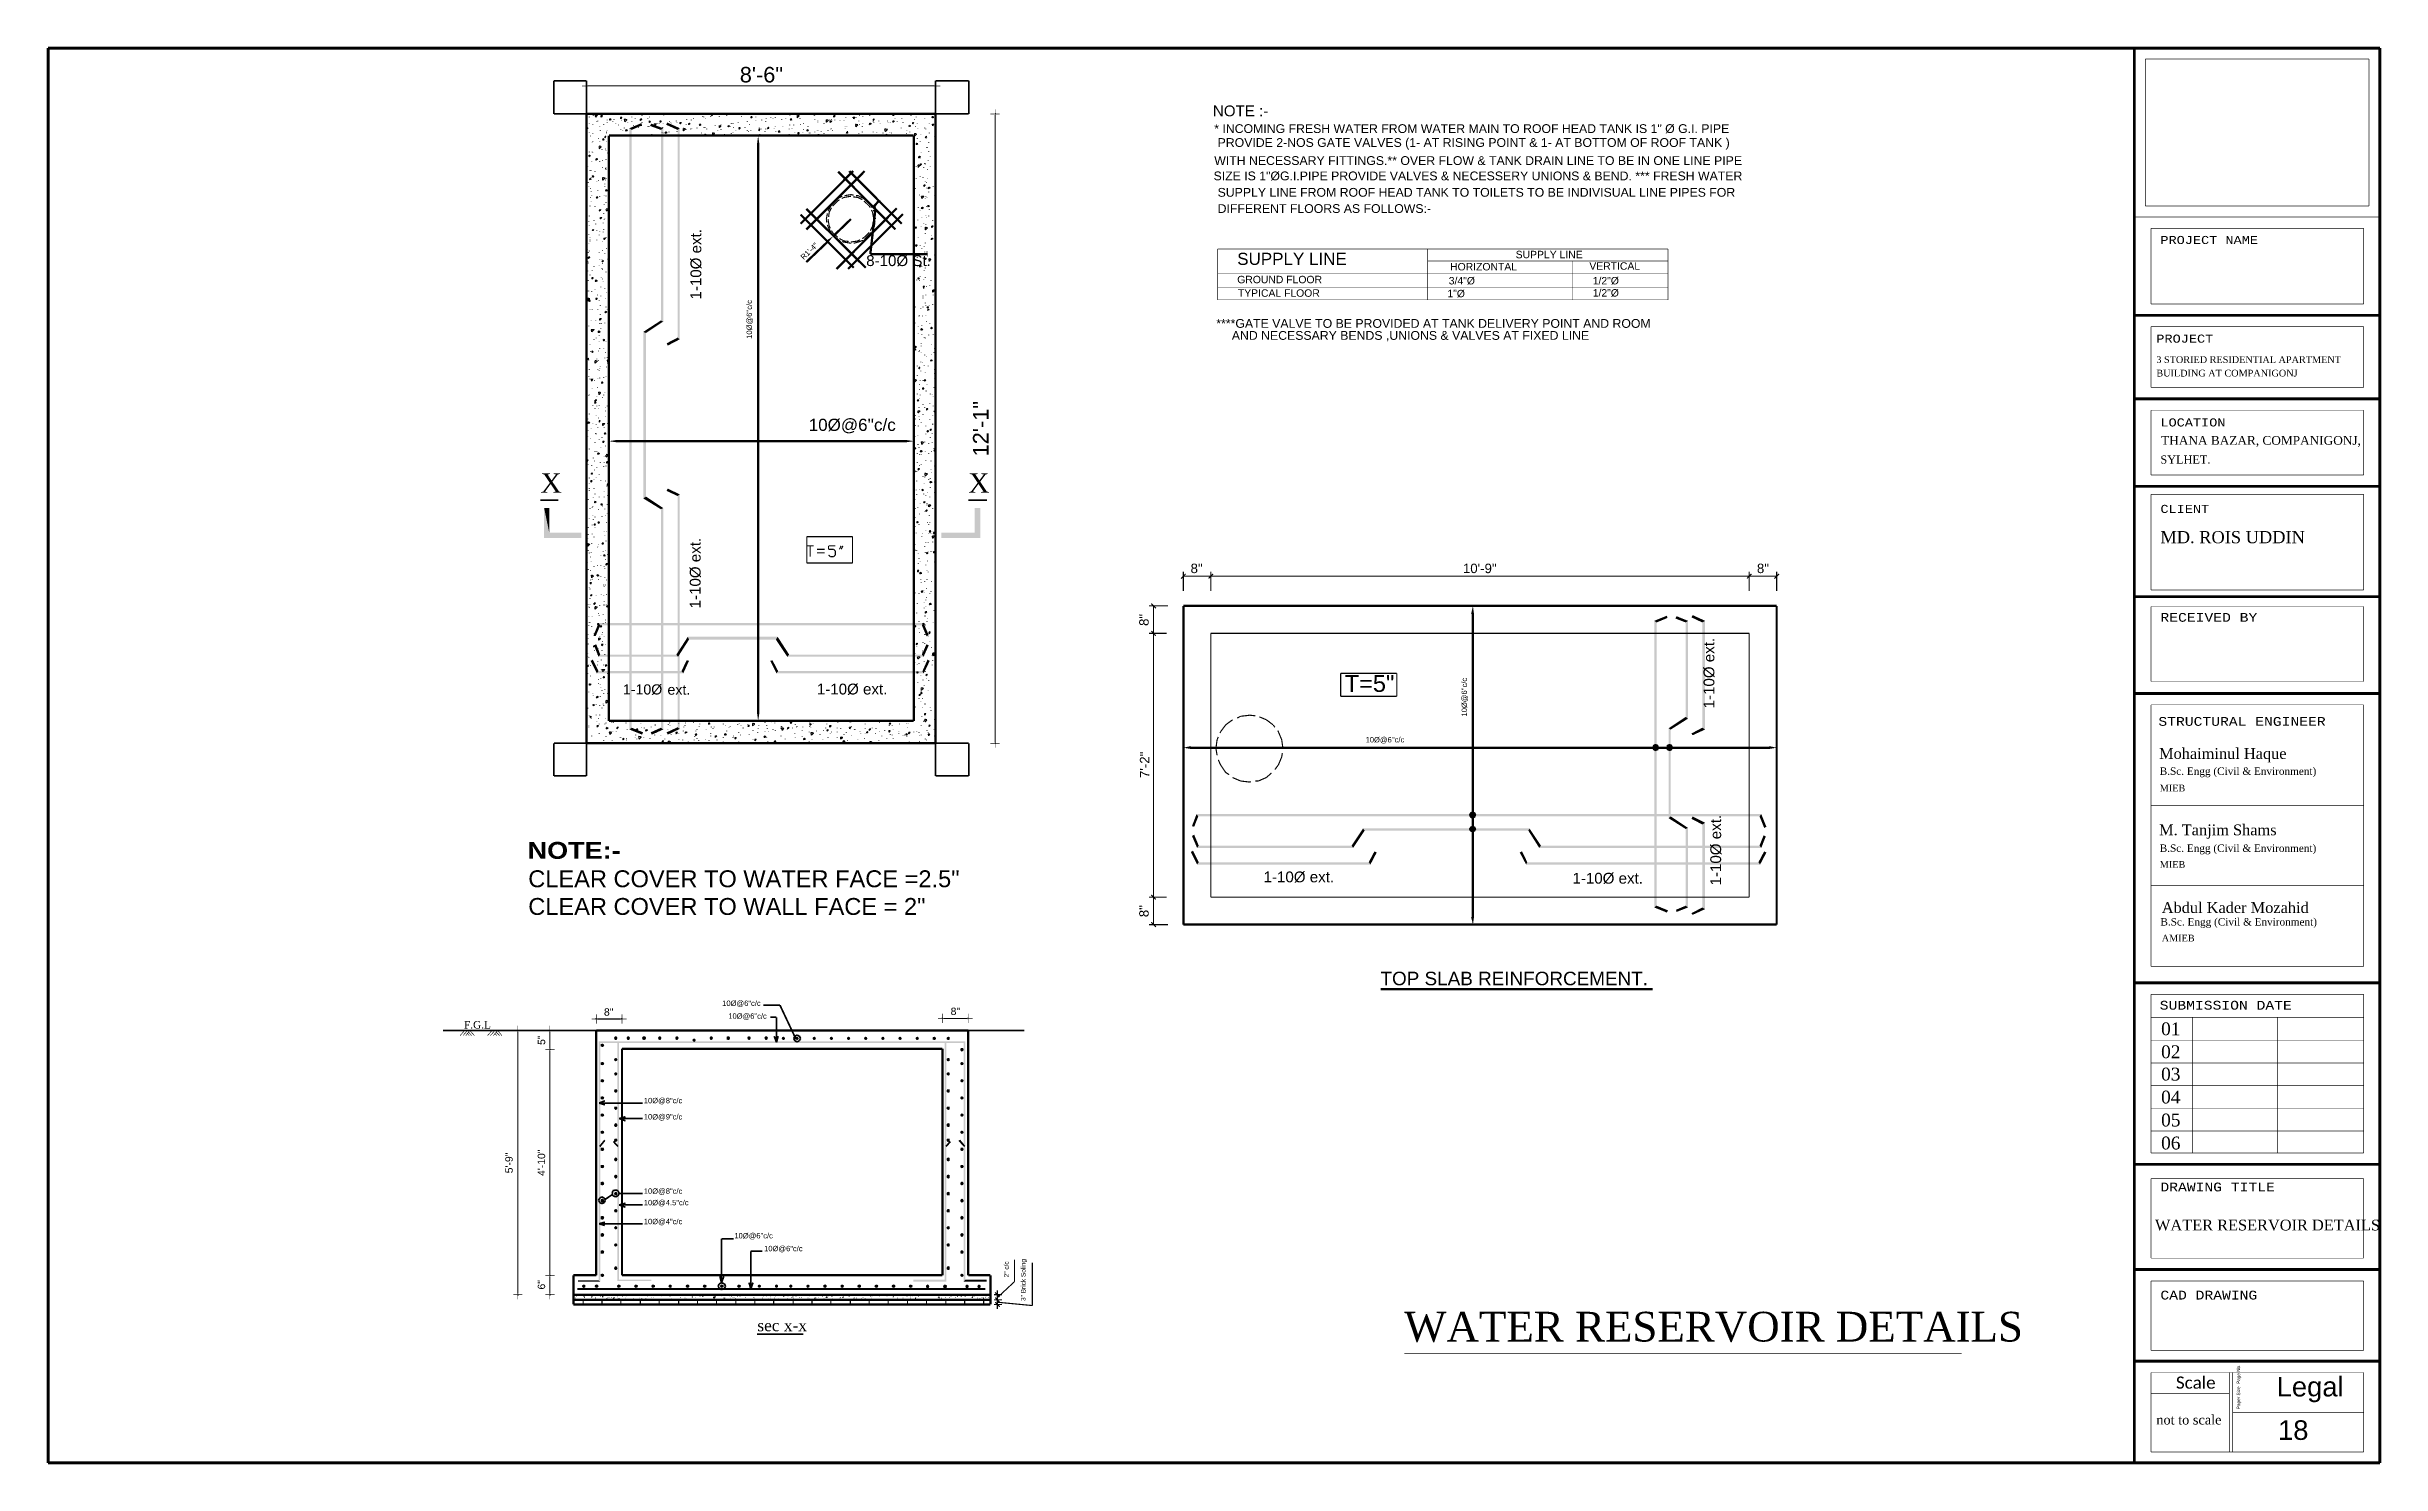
# Model space of a CAD drawing. Header units: millimetres. Extents: x 5 to 350, y 3 to 213.
import ezdxf

# ---------------------------------------------------------------- set-up
doc = ezdxf.new("R2010")
doc.units = ezdxf.units.MM
for name, color, linetype in [('H', 251, 'Continuous'), ('P', 255, 'Continuous'), ('T', 255, 'Continuous')]:
    doc.layers.add(name, color=color, linetype=linetype)
doc.styles.get("Standard").update_dxf_attribs({"font": 'arial.ttf'})

msp = doc.modelspace()

# ---------------------------------------------------------------- texts
at = {"layer": 'T', "attachment_point": 7}
for s, insert, char_height in [('{\\fArial|b0|i0|c0|p18;8\'-6"}', (107.6, 207.4), 2.3), ('{\\fArial|b0|i0|c0|p18;NOTE :-}', (177.6, 202.4), 1.6), ('{\\fArial|b0|i0|c0|p18;* INCOMING FRESH WATER FROM WATER MAIN TO ROOF HEAD TANK IS 1" Ø G.I. PIPE}', (177.8, 199.9), 1.3), ('{\\fArial|b0|i0|c0|p18;PROVIDE 2-NOS GATE VALVES (1- AT RISING POINT & 1- AT BOTTOM OF ROOF TANK )}', (178.3, 197.5), 1.3), ('{\\fArial|b0|i0|c0|p18;SIZE IS 1"ØG.I.PIPE PROVIDE VALVES & NECESSERY UNIONS & BEND. *** FRESH WATER}', (177.7, 192.9), 1.3), ('{\\fArial|b0|i0|c0|p18;WITH NECESSARY FITTINGS.** OVER FLOW & TANK DRAIN LINE TO BE IN ONE LINE PIPE}', (177.8, 195.2), 1.3), ('{\\fArial|b0|i0|c0|p18;SUPPLY LINE FROM ROOF HEAD TANK TO TOILETS TO BE INDIVISUAL LINE PIPES FOR}', (178.3, 190.5), 1.3), ('{\\fArial|b0|i0|c0|p18;DIFFERENT FLOORS AS FOLLOWS:-}', (178.3, 188.1), 1.3), ('{\\fCourier New|b0|i0|c0|p18;PROJECT NAME}', (317.8, 183.5), 1.2), ('{\\fArial|b0|i0|c0|p18;8-10Ø St.}', (126.3, 180.2), 1.6), ('{\\fArial|b0|i0|c0|p18;SUPPLY LINE}', (181.2, 180.4), 1.8), ('{\\fArial|b0|i0|c0|p18;HORIZONTAL}', (212.7, 179.6), 1.1), ('{\\fArial|b0|i0|c0|p18;SUPPLY LINE}', (222.4, 181.4), 1.1), ('{\\fArial|b0|i0|c0|p18;VERTICAL}', (233.3, 179.7), 1.1), ('{\\fArial|b0|i0|c0|p18;GROUND FLOOR}', (181.2, 177.7), 1.1), ('{\\fArial|b0|i0|c0|p18;TYPICAL FLOOR}', (181.3, 175.7), 1.1), ('{\\fArial|b0|i0|c0|p18;1"Ø}', (212.3, 175.6), 1.1), ('{\\fArial|b0|i0|c0|p18;3/4"Ø}', (212.5, 177.5), 1.1), ('{\\fArial|b0|i0|c0|p18;1/2"Ø}', (233.8, 177.5), 1.1), ('{\\fArial|b0|i0|c0|p18;1/2"Ø}', (233.8, 175.7), 1.1), ('{\\fArial|b0|i0|c0|p18;****GATE VALVE TO BE PROVIDED AT TANK DELIVERY POINT AND ROOM}', (178.1, 171.1), 1.3), ('{\\fArial|b0|i0|c0|p18;AND NECESSARY BENDS ,UNIONS & VALVES AT FIXED LINE}', (180.4, 169.1), 1.3), ('{\\fCourier New|b0|i0|c0|p18;PROJECT}', (317.2, 168.9), 1.2), ('{\\fBook Antiqua|b0|i0|c0|p18;3 STORIED RESIDENTIAL APARTMENT}', (317.2, 165.9), 1), ('{\\fBook Antiqua|b0|i0|c0|p18;BUILDING AT COMPANIGONJ}', (317.2, 163.9), 1), ("{\\fArial|b0|i0|c0|p18;10Ø@6''c/c}", (117.8, 155.5), 1.8), ('{\\fCourier New|b0|i0|c0|p18;LOCATION}', (317.8, 156.5), 1.2), ('{\\fBook Antiqua|b0|i0|c0|p18;SYLHET.}', (317.8, 151), 1.2), ('{\\fBook Antiqua|b0|i0|c0|p18;THANA BAZAR, COMPANIGONJ,}', (317.9, 153.5), 1.3), ('{\\fBook Antiqua|b0|i0|c0|p18;X}', (78.1, 146.7), 2.9), ('{\\fBook Antiqua|b0|i0|c0|p18;X}', (141.4, 146.7), 2.9), ('{\\fCourier New|b0|i0|c0|p18;CLIENT}', (317.8, 143.7), 1.2), ('{\\fBook Antiqua|b0|i0|c0|p18;MD. ROIS UDDIN}', (317.8, 139.2), 1.8), ('{\\fArial|b0|i0|c0|p18;8"}', (174.3, 134.8), 1.4), ('{\\fArial|b0|i0|c0|p18;10\'-9"}', (214.6, 134.8), 1.4), ('{\\fArial|b0|i0|c0|p18;8"}', (258.1, 134.8), 1.4), ('{\\fCourier New|b0|i0|c0|p18;RECEIVED BY}', (317.8, 127.6), 1.3), ('{\\fArial|b0|i0|c0|p18;1-10Ø}', (90.3, 116.8), 1.5), ('{\\fArial|b0|i0|c0|p18;ext.}', (96.9, 116.8), 1.5), ('{\\fArial|b0|i0|c0|p18;1-10Ø ext.}', (119, 116.8), 1.6), ('{\\fArial|b0|i0|c0|p18;T=5"}', (197.1, 117.2), 2.5), ("{\\fArial|b0|i0|c0|p18;10Ø@6''c/c}", (200.2, 109.6), 0.8), ('{\\fCourier New|b0|i0|c0|p18;STRUCTURAL ENGINEER}', (317.5, 112.2), 1.3), ('{\\fBook Antiqua|b0|i0|c0|p18;Mohaiminul Haque}', (317.6, 106.8), 1.6), ('{\\fBook Antiqua|b0|i0|c0|p18;B.Sc. Engg (Civil & Environment)}', (317.7, 104.6), 1.1), ('{\\fBook Antiqua|b0|i0|c0|p18;MIEB}', (317.7, 102.5), 1), ('{\\fBook Antiqua|b0|i0|c0|p18;M. Tanjim Shams}', (317.6, 95.5), 1.6), ('{\\fArial Black|b0|i0|c0|p18;NOTE:-}', (76.2, 92.5), 2.5), ('{\\fBook Antiqua|b0|i0|c0|p18;B.Sc. Engg (Civil & Environment)}', (317.7, 93.2), 1.1), ('{\\fArial|b0|i0|c0|p18;CLEAR COVER TO WATER FACE =2.5"}', (76.3, 88.3), 2.5), ('{\\fArial|b0|i0|c0|p18;1-10Ø ext.}', (185.1, 89), 1.6), ('{\\fArial|b0|i0|c0|p18;1-10Ø ext.}', (230.8, 88.8), 1.6), ('{\\fBook Antiqua|b0|i0|c0|p18;MIEB}', (317.7, 91.2), 1), ('{\\fArial|b0|i0|c0|p18;CLEAR COVER TO WALL FACE = 2"}', (76.3, 84.2), 2.5), ('{\\fBook Antiqua|b0|i0|c0|p18;B.Sc. Engg (Civil & Environment)}', (317.8, 82.3), 1.1), ('{\\fBook Antiqua|b0|i0|c0|p18;Abdul Kader Mozahid}', (318, 84.5), 1.6), ('{\\fBook Antiqua|b0|i0|c0|p18;AMIEB}', (318, 80.3), 1), ('{\\fArial|b0|i0|c0|p18;TOP SLAB REINFORCEMENT.}', (202.4, 73.8), 2), ('{\\fArial|b0|i0|c0|p18;8"}', (87.5, 69.3), 1.1), ('{\\fArial|b0|i0|c0|p18;10Ø@6"c/c}', (105, 70.6), 0.8), ('{\\fArial|b0|i0|c0|p18;10Ø@6"c/c}', (105.9, 68.7), 0.8), ('{\\fArial|b0|i0|c0|p18;8"}', (138.8, 69.4), 1.1), ('{\\fCourier New|b0|i0|c0|p18;SUBMISSION DATE}', (317.7, 70.2), 1.3), ('{\\fTimes New Roman|b0|i0|c0|p18;F.G.L}', (66.8, 67.4), 1.1), ('{\\fBook Antiqua|b0|i0|c0|p18;01}', (317.9, 66.4), 1.9), ('{\\fBook Antiqua|b0|i0|c0|p18;02}', (317.9, 63), 1.9), ('{\\fBook Antiqua|b0|i0|c0|p18;03}', (317.9, 59.7), 1.9), ('{\\fArial|b0|i0|c0|p18;10Ø@8"c/c}', (93.4, 56.2), 0.8), ('{\\fBook Antiqua|b0|i0|c0|p18;04}', (317.9, 56.3), 1.9), ('{\\fArial|b0|i0|c0|p18;10Ø@9"c/c}', (93.4, 53.8), 0.8), ('{\\fBook Antiqua|b0|i0|c0|p18;05}', (317.9, 52.9), 1.9), ('{\\fBook Antiqua|b0|i0|c0|p18;06}', (317.9, 49.5), 1.9), ('{\\fArial|b0|i0|c0|p18;10Ø@8"c/c}', (93.4, 42.8), 0.8), ('{\\fArial|b0|i0|c0|p18;10Ø@4.5"c/c}', (93.4, 41.1), 0.8), ('{\\fCourier New|b0|i0|c0|p18;DRAWING TITLE}', (317.8, 43.3), 1.3), ('{\\fArial|b0|i0|c0|p18;10Ø@4"c/c}', (93.4, 38.3), 0.8), ('{\\fBook Antiqua|b0|i0|c0|p18;WATER RESERVOIR DETAILS}', (317, 37.5), 1.6), ('{\\fArial|b0|i0|c0|p18;10Ø@6"c/c}', (106.8, 36.2), 0.8), ('{\\fArial|b0|i0|c0|p18;10Ø@6"c/c}', (111.2, 34.3), 0.8), ('{\\fCourier New|b0|i0|c0|p18;CAD DRAWING}', (317.8, 27.3), 1.3), ('{\\fBook Antiqua|b0|i0|c0|p18;WATER RESERVOIR DETAILS}', (205.9, 21), 4.4), ('{\\fBook Antiqua|b0|i0|c0|p18;sec x-x}', (110.2, 22.6), 1.7), ('{\\fCalibri|b0|i0|c0|p18;Scale}', (320.1, 14.1), 1.8), ('{\\fArial|b0|i0|c0|p18;Legal}', (335, 12.1), 2.9), ('{\\fBook Antiqua|b0|i0|c0|p18;not to scale}', (317.2, 8.8), 1.4), ('{\\fArial|b0|i0|c0|p18;18}', (335.2, 6.5), 2.9)]:
    msp.add_mtext(s, dxfattribs=dict(at, insert=insert, char_height=char_height))
at = {"layer": 'T', "attachment_point": 1}
for s, insert, char_height, rotation in [('{\\fArial|b0|i0|c0|p18;1-10Ø ext.}', (100.3, 175.3), 1.6, 90), ('{\\fArial|b0|i0|c0|p18;R1\'-4"}', (116.5, 181.7), 0.8, 44), ("{\\fArial|b0|i0|c0|p18;10Ø@6''c/c}", (108.6, 169.5), 0.8, 90), ('{\\fArial|b0|i0|c0|p18;12\'-1"}', (142.1, 152.1), 2.3, 90), ('{\\fArial|b0|i0|c0|p18;1-10Ø ext.}', (100.2, 129.6), 1.6, 90), ('{\\fArial|b0|i0|c0|p18;8"}', (166.7, 127), 1.4, 90), ('{\\fArial|b0|i0|c0|p18;1-10Ø ext.}', (250.2, 114.8), 1.6, 90), ("{\\fArial|b0|i0|c0|p18;10Ø@6''c/c}", (214.4, 113.6), 0.8, 90), ('{\\fArial|b0|i0|c0|p18;7\'-2"}', (166.8, 104.5), 1.4, 90), ('{\\fArial|b0|i0|c0|p18;1-10Ø ext.}', (251.2, 88.6), 1.6, 90), ('{\\fArial|b0|i0|c0|p18;8"}', (166.7, 83.9), 1.4, 90), ('{\\fArial|b0|i0|c0|p18;5"}', (77.7, 65), 1.1, 90), ('{\\fArial|b0|i0|c0|p18;5\'-9"}', (72.9, 46), 1.1, 90), ('{\\fArial|b0|i0|c0|p18;4\'-10"}', (77.7, 45.6), 1.1, 90), ('{\\fArial Narrow|b0|i0|c0|p18;2" c/c}', (146.7, 30.6), 0.7, 90), ('{\\fArial Narrow|b0|i0|c0|p18;3" Brick Soling}', (149.2, 27.1), 0.7, 90), ('{\\fArial|b0|i0|c0|p18;6"}', (77.7, 28.8), 1.1, 90), ('{\\fArial Narrow|b0|i0|c0|p18;Paper Size  Page No.}', (329.1, 11.1), 0.5, 90)]:
    msp.add_mtext(s, dxfattribs=dict(at, insert=insert, char_height=char_height, rotation=rotation))

# ---------------------------------------------------------------- hatches: boundary and pattern name
at = {"layer": 'H', "linetype": 'Continuous'}
for points in [[(91.616, 200.413), (91.264, 200.66), (93.045, 201.418), (91.616, 200.413)], [(91.264, 111.672), (91.264, 200.66), (91.616, 111.936), (91.264, 111.672)], [(91.616, 111.936), (91.264, 200.66), (91.616, 200.413), (91.616, 111.936)], [(91.616, 200.413), (93.045, 201.418), (93.133, 201.083), (91.616, 200.413)], [(96.273, 200.66), (94.315, 200.995), (94.492, 201.33), (96.273, 200.66)], [(95.92, 200.413), (94.315, 200.995), (96.273, 200.66), (95.92, 200.413)], [(96.273, 172.05), (95.92, 200.413), (96.273, 200.66), (96.273, 172.05)], [(96.273, 172.05), (95.92, 172.208), (95.92, 200.413), (96.273, 172.05)], [(98.725, 200.66), (96.696, 201.172), (96.855, 201.507), (98.725, 200.66)], [(98.39, 200.413), (96.696, 201.172), (98.725, 200.66), (98.39, 200.413)], [(98.725, 169.422), (98.39, 200.413), (98.725, 200.66), (98.725, 169.422)], [(98.725, 169.422), (98.39, 169.668), (98.39, 200.413), (98.725, 169.422)], [(110.155, 198.367), (110.314, 199.566), (110.49, 198.367), (110.155, 198.367)], [(128.094, 189.988), (128.182, 190.077), (128.182, 189.988), (128.094, 189.988)], [(128.27, 189.9), (128.182, 190.077), (128.358, 189.988), (128.27, 189.9)], [(128.27, 189.9), (128.182, 189.988), (128.182, 190.077), (128.27, 189.9)], [(127.176, 188.983), (127.247, 189.142), (127.247, 189.054), (127.176, 188.983)], [(127.176, 188.983), (127.247, 189.054), (127.247, 188.983), (127.176, 188.983)], [(127.247, 188.895), (127.176, 188.983), (127.247, 188.983), (127.247, 188.895)], [(127.247, 189.142), (127.335, 189.23), (127.335, 189.142), (127.247, 189.142)], [(127.247, 189.054), (127.247, 189.142), (127.335, 189.142), (127.247, 189.054)], [(127.335, 188.807), (127.247, 188.895), (127.247, 188.983), (127.335, 188.807)], [(127.335, 188.807), (127.247, 188.983), (127.335, 188.895), (127.335, 188.807)], [(127.423, 189.054), (127.335, 189.23), (127.512, 189.142), (127.423, 189.054)], [(127.423, 189.054), (127.335, 189.142), (127.335, 189.23), (127.423, 189.054)], [(127.335, 188.895), (127.423, 188.983), (127.512, 188.895), (127.335, 188.895)], [(127.335, 188.807), (127.335, 188.895), (127.512, 188.895), (127.335, 188.807)], [(127.423, 188.983), (127.512, 189.142), (127.6, 188.983), (127.423, 188.983)], [(127.423, 188.983), (127.423, 189.054), (127.512, 189.142), (127.423, 188.983)], [(127.512, 188.895), (127.423, 188.983), (127.6, 188.983), (127.512, 188.895)], [(127.6, 188.718), (127.758, 189.406), (127.758, 188.718), (127.6, 188.718)], [(128.023, 189.9), (128.094, 189.988), (128.182, 189.9), (128.023, 189.9)], [(128.094, 189.742), (128.023, 189.9), (128.094, 189.9), (128.094, 189.742)], [(128.182, 189.9), (128.094, 189.988), (128.182, 189.988), (128.182, 189.9)], [(128.094, 189.742), (128.094, 189.9), (128.182, 189.83), (128.094, 189.742)], [(128.182, 189.653), (128.094, 189.742), (128.182, 189.83), (128.182, 189.653)], [(128.182, 189.742), (128.27, 189.83), (128.358, 189.742), (128.182, 189.742)], [(128.182, 189.653), (128.182, 189.742), (128.358, 189.742), (128.182, 189.653)], [(128.27, 189.9), (128.358, 189.988), (128.358, 189.9), (128.27, 189.9)], [(128.358, 189.742), (128.27, 189.83), (128.446, 189.9), (128.358, 189.742)], [(128.27, 189.83), (128.358, 189.9), (128.446, 189.9), (128.27, 189.83)], [(128.358, 189.9), (128.358, 189.988), (128.446, 189.9), (128.358, 189.9)], [(120.738, 183.815), (120.474, 184.062), (121.408, 184.662), (120.738, 183.815)], [(93.733, 170.356), (93.31, 170.515), (95.92, 172.208), (93.733, 170.356)], [(93.733, 146.138), (93.31, 170.515), (93.733, 170.356), (93.733, 146.138)], [(93.31, 145.874), (93.31, 170.515), (93.733, 146.138), (93.31, 145.874)], [(93.733, 170.356), (95.92, 172.208), (96.273, 172.05), (93.733, 170.356)], [(96.943, 168.487), (96.767, 168.822), (98.39, 169.668), (96.943, 168.487)], [(96.943, 168.487), (98.39, 169.668), (98.725, 169.422), (96.943, 168.487)], [(89.323, 154.182), (88.23, 154.34), (89.323, 154.517), (89.323, 154.182)], [(132.256, 154.182), (132.256, 154.517), (133.35, 154.34), (132.256, 154.182)], [(96.273, 144.445), (93.31, 145.874), (93.733, 146.138), (96.273, 144.445)], [(95.92, 144.268), (93.31, 145.874), (96.273, 144.445), (95.92, 144.268)], [(98.725, 146.473), (96.767, 146.985), (96.943, 147.32), (98.725, 146.473)], [(98.39, 146.226), (96.767, 146.985), (98.725, 146.473), (98.39, 146.226)], [(98.725, 111.76), (98.39, 146.226), (98.725, 146.473), (98.725, 111.76)], [(98.725, 111.76), (98.39, 112.007), (98.39, 146.226), (98.725, 111.76)], [(78.652, 140.035), (78.652, 144.445), (79.41, 140.794), (78.652, 140.035)], [(79.41, 140.794), (78.652, 144.445), (79.41, 144.445), (79.41, 140.794)], [(96.273, 111.672), (95.92, 144.268), (96.273, 144.445), (96.273, 111.672)], [(96.273, 111.672), (95.92, 111.936), (95.92, 144.268), (96.273, 111.672)], [(143.175, 140.035), (142.328, 140.794), (142.328, 144.445), (143.175, 140.035)], [(143.175, 140.035), (142.328, 144.445), (143.175, 144.445), (143.175, 140.035)], [(78.652, 140.035), (84.155, 140.794), (84.155, 140.035), (78.652, 140.035)], [(78.652, 140.035), (79.41, 140.794), (84.155, 140.794), (78.652, 140.035)], [(137.407, 140.035), (137.407, 140.794), (142.328, 140.794), (137.407, 140.035)], [(137.407, 140.035), (142.328, 140.794), (143.175, 140.035), (137.407, 140.035)], [(215.812, 128.782), (216.076, 129.963), (216.235, 128.782), (215.812, 128.782)], [(243.24, 127.512), (242.905, 127.758), (244.775, 128.517), (243.24, 127.512)], [(243.24, 127.512), (244.775, 128.517), (244.863, 128.182), (243.24, 127.512)], [(247.897, 127.758), (246.045, 128.094), (246.204, 128.446), (247.897, 127.758)], [(247.562, 127.512), (246.045, 128.094), (247.897, 127.758), (247.562, 127.512)], [(250.437, 127.758), (248.408, 128.27), (248.585, 128.605), (250.437, 127.758)], [(250.014, 127.512), (248.408, 128.27), (250.437, 127.758), (250.014, 127.512)], [(86.272, 125.483), (85.937, 125.554), (86.695, 127.423), (86.272, 125.483)], [(86.272, 125.483), (86.695, 127.423), (86.96, 127.088), (86.272, 125.483)], [(86.96, 127.088), (86.695, 127.423), (134.796, 127.423), (86.96, 127.088)], [(86.96, 127.088), (134.796, 127.423), (134.532, 127.088), (86.96, 127.088)], [(98.46, 122.432), (98.213, 122.767), (99.907, 125.395), (98.46, 122.432)], [(98.46, 122.432), (99.907, 125.395), (100.083, 124.972), (98.46, 122.432)], [(100.083, 124.972), (99.907, 125.395), (113.206, 125.395), (100.083, 124.972)], [(100.083, 124.972), (113.206, 125.395), (112.942, 124.972), (100.083, 124.972)], [(114.9, 122.767), (112.942, 124.972), (113.206, 125.395), (114.9, 122.767)], [(114.635, 122.432), (112.942, 124.972), (114.9, 122.767), (114.635, 122.432)], [(135.555, 125.642), (134.532, 127.088), (134.796, 127.423), (135.555, 125.642)], [(135.22, 125.483), (134.532, 127.088), (135.555, 125.642), (135.22, 125.483)], [(242.905, 85.337), (242.905, 127.758), (243.24, 85.602), (242.905, 85.337)], [(243.24, 85.602), (242.905, 127.758), (243.24, 127.512), (243.24, 85.602)], [(247.897, 113.277), (247.562, 127.512), (247.897, 127.758), (247.897, 113.277)], [(247.897, 113.277), (247.562, 113.542), (247.562, 127.512), (247.897, 113.277)], [(250.437, 111.672), (250.014, 127.512), (250.437, 127.758), (250.437, 111.672)], [(250.437, 111.672), (250.014, 111.936), (250.014, 127.512), (250.437, 111.672)], [(86.695, 120.315), (85.513, 121.832), (85.848, 122.008), (86.695, 120.315)], [(86.448, 119.98), (85.513, 121.832), (86.695, 120.315), (86.448, 119.98)], [(86.96, 122.767), (86.025, 124.125), (86.36, 124.284), (86.96, 122.767)], [(86.695, 122.432), (86.025, 124.125), (86.96, 122.767), (86.695, 122.432)], [(86.695, 122.432), (98.213, 122.767), (98.46, 122.432), (86.695, 122.432)], [(86.695, 122.432), (86.96, 122.767), (98.213, 122.767), (86.695, 122.432)], [(99.236, 119.98), (98.972, 120.315), (99.73, 121.92), (99.236, 119.98)], [(99.236, 119.98), (99.73, 121.92), (100.083, 121.832), (99.236, 119.98)], [(113.277, 120.315), (112.095, 121.832), (112.43, 121.92), (113.277, 120.315)], [(113.03, 119.98), (112.095, 121.832), (113.277, 120.315), (113.03, 119.98)], [(114.635, 122.432), (134.532, 122.767), (134.796, 122.432), (114.635, 122.432)], [(114.635, 122.432), (114.9, 122.767), (134.532, 122.767), (114.635, 122.432)], [(134.796, 122.432), (134.532, 122.767), (135.22, 124.284), (134.796, 122.432)], [(134.796, 119.98), (134.62, 120.315), (135.378, 122.008), (134.796, 119.98)], [(134.796, 122.432), (135.22, 124.284), (135.555, 124.125), (134.796, 122.432)], [(134.796, 119.98), (135.378, 122.008), (135.714, 121.832), (134.796, 119.98)], [(86.448, 119.98), (98.972, 120.315), (99.236, 119.98), (86.448, 119.98)], [(86.448, 119.98), (86.695, 120.315), (98.972, 120.315), (86.448, 119.98)], [(113.03, 119.98), (113.277, 120.315), (134.62, 120.315), (113.03, 119.98)], [(113.03, 119.98), (134.62, 120.315), (134.796, 119.98), (113.03, 119.98)], [(110.314, 112.942), (110.155, 114.053), (110.49, 114.053), (110.314, 112.942)], [(93.31, 111.248), (91.264, 111.672), (91.616, 111.936), (93.31, 111.248)], [(93.133, 110.913), (91.264, 111.672), (93.31, 111.248), (93.133, 110.913)], [(94.58, 110.913), (94.403, 111.248), (95.92, 111.936), (94.58, 110.913)], [(94.58, 110.913), (95.92, 111.936), (96.273, 111.672), (94.58, 110.913)], [(96.943, 110.913), (96.767, 111.248), (98.39, 112.007), (96.943, 110.913)], [(96.943, 110.913), (98.39, 112.007), (98.725, 111.76), (96.943, 110.913)], [(245.357, 111.672), (245.022, 111.848), (247.562, 113.542), (245.357, 111.672)], [(245.357, 98.813), (245.022, 111.848), (245.357, 111.672), (245.357, 98.813)], [(245.022, 98.548), (245.022, 111.848), (245.357, 98.813), (245.022, 98.548)], [(245.357, 111.672), (247.562, 113.542), (247.897, 113.277), (245.357, 111.672)], [(248.585, 110.825), (248.408, 111.09), (250.014, 111.936), (248.585, 110.825)], [(248.585, 110.825), (250.014, 111.936), (250.437, 111.672), (248.585, 110.825)], [(174.325, 108.797), (173.232, 108.973), (174.325, 109.22), (174.325, 108.797)], [(242.57, 108.973), (242.746, 109.396), (243.082, 108.973), (242.57, 108.973)], [(242.57, 108.973), (242.746, 109.308), (243.082, 108.973), (242.57, 108.973)], [(242.746, 108.62), (242.57, 108.973), (243.082, 108.973), (242.746, 108.62)], [(242.746, 108.62), (242.57, 108.973), (243.082, 108.973), (242.746, 108.62)], [(243.082, 108.973), (242.746, 109.396), (243.082, 109.555), (243.082, 108.973)], [(243.082, 108.973), (242.746, 109.308), (243.082, 109.467), (243.082, 108.973)], [(243.082, 108.462), (242.746, 108.62), (243.082, 108.973), (243.082, 108.462)], [(243.082, 108.462), (242.746, 108.62), (243.082, 108.973), (243.082, 108.462)], [(243.082, 108.973), (243.082, 109.555), (243.505, 109.396), (243.082, 108.973)], [(243.082, 108.973), (243.082, 109.467), (243.505, 109.308), (243.082, 108.973)], [(243.082, 108.973), (243.505, 109.396), (243.593, 108.973), (243.082, 108.973)], [(243.082, 108.973), (243.505, 109.308), (243.593, 108.973), (243.082, 108.973)], [(243.082, 108.462), (243.082, 108.973), (243.505, 108.62), (243.082, 108.462)], [(243.505, 108.62), (243.082, 108.973), (243.593, 108.973), (243.505, 108.62)], [(243.082, 108.462), (243.082, 108.973), (243.505, 108.62), (243.082, 108.462)], [(243.505, 108.62), (243.082, 108.973), (243.593, 108.973), (243.505, 108.62)], [(244.687, 108.973), (244.775, 109.396), (245.198, 108.973), (244.687, 108.973)], [(244.687, 108.973), (244.775, 109.308), (245.198, 108.973), (244.687, 108.973)], [(244.775, 108.62), (244.687, 108.973), (245.198, 108.973), (244.775, 108.62)], [(244.775, 108.62), (244.687, 108.973), (245.198, 108.973), (244.775, 108.62)], [(245.198, 108.973), (244.775, 109.396), (245.198, 109.555), (245.198, 108.973)], [(245.198, 108.973), (244.775, 109.308), (245.198, 109.467), (245.198, 108.973)], [(245.198, 108.462), (244.775, 108.62), (245.198, 108.973), (245.198, 108.462)], [(245.198, 108.462), (244.775, 108.62), (245.198, 108.973), (245.198, 108.462)], [(245.198, 108.973), (245.198, 109.555), (245.533, 109.396), (245.198, 108.973)], [(245.198, 108.973), (245.198, 109.467), (245.533, 109.308), (245.198, 108.973)], [(245.198, 108.973), (245.533, 109.396), (245.71, 108.973), (245.198, 108.973)], [(245.198, 108.973), (245.533, 109.308), (245.71, 108.973), (245.198, 108.973)], [(245.198, 108.462), (245.198, 108.973), (245.533, 108.62), (245.198, 108.462)], [(245.533, 108.62), (245.198, 108.973), (245.71, 108.973), (245.533, 108.62)], [(245.198, 108.462), (245.198, 108.973), (245.533, 108.62), (245.198, 108.462)], [(245.533, 108.62), (245.198, 108.973), (245.71, 108.973), (245.533, 108.62)], [(259.927, 108.797), (259.927, 109.22), (261.02, 108.973), (259.927, 108.797)], [(174.837, 97.278), (174.502, 97.367), (175.172, 99.148), (174.837, 97.278)], [(174.837, 97.278), (175.172, 99.148), (175.436, 98.813), (174.837, 97.278)], [(175.436, 98.813), (175.172, 99.148), (258.745, 99.148), (175.436, 98.813)], [(175.436, 98.813), (258.745, 99.148), (258.48, 98.813), (175.436, 98.813)], [(198.367, 94.156), (198.12, 94.492), (199.813, 97.032), (198.367, 94.156)], [(198.367, 94.156), (199.813, 97.032), (200.06, 96.696), (198.367, 94.156)], [(200.06, 96.696), (199.813, 97.032), (224.455, 97.032), (200.06, 96.696)], [(200.06, 96.696), (224.455, 97.032), (224.278, 96.696), (200.06, 96.696)], [(215.477, 99.06), (215.653, 99.395), (216.076, 99.06), (215.477, 99.06)], [(215.477, 99.06), (215.653, 99.395), (215.988, 99.06), (215.477, 99.06)], [(215.653, 98.637), (215.477, 99.06), (216.076, 99.06), (215.653, 98.637)], [(215.653, 98.637), (215.477, 99.06), (215.988, 99.06), (215.653, 98.637)], [(215.477, 96.943), (215.653, 97.278), (215.988, 96.943), (215.477, 96.943)], [(215.477, 96.943), (215.653, 97.278), (216.076, 96.943), (215.477, 96.943)], [(215.653, 96.608), (215.477, 96.943), (215.988, 96.943), (215.653, 96.608)], [(215.653, 96.608), (215.477, 96.943), (216.076, 96.943), (215.653, 96.608)], [(216.076, 99.06), (215.653, 99.395), (216.076, 99.572), (216.076, 99.06)], [(215.988, 99.06), (215.653, 99.395), (215.988, 99.572), (215.988, 99.06)], [(216.076, 98.46), (215.653, 98.637), (216.076, 99.06), (216.076, 98.46)], [(215.988, 98.46), (215.653, 98.637), (215.988, 99.06), (215.988, 98.46)], [(215.988, 96.943), (215.653, 97.278), (215.988, 97.455), (215.988, 96.943)], [(216.076, 96.943), (215.653, 97.278), (216.076, 97.455), (216.076, 96.943)], [(215.988, 96.432), (215.653, 96.608), (215.988, 96.943), (215.988, 96.432)], [(216.076, 96.432), (215.653, 96.608), (216.076, 96.943), (216.076, 96.432)], [(215.988, 99.06), (215.988, 99.572), (216.412, 99.395), (215.988, 99.06)], [(215.988, 99.06), (216.412, 99.395), (216.5, 99.06), (215.988, 99.06)], [(215.988, 98.46), (215.988, 99.06), (216.412, 98.637), (215.988, 98.46)], [(216.412, 98.637), (215.988, 99.06), (216.5, 99.06), (216.412, 98.637)], [(215.988, 96.943), (215.988, 97.455), (216.412, 97.278), (215.988, 96.943)], [(215.988, 96.943), (216.412, 97.278), (216.5, 96.943), (215.988, 96.943)], [(215.988, 96.432), (215.988, 96.943), (216.412, 96.608), (215.988, 96.432)], [(216.412, 96.608), (215.988, 96.943), (216.5, 96.943), (216.412, 96.608)], [(216.076, 99.06), (216.076, 99.572), (216.412, 99.395), (216.076, 99.06)], [(216.076, 99.06), (216.412, 99.395), (216.57, 99.06), (216.076, 99.06)], [(216.076, 98.46), (216.076, 99.06), (216.412, 98.637), (216.076, 98.46)], [(216.412, 98.637), (216.076, 99.06), (216.57, 99.06), (216.412, 98.637)], [(216.076, 96.943), (216.076, 97.455), (216.412, 97.278), (216.076, 96.943)], [(216.076, 96.943), (216.412, 97.278), (216.57, 96.943), (216.076, 96.943)], [(216.076, 96.432), (216.076, 96.943), (216.412, 96.608), (216.076, 96.432)], [(216.412, 96.608), (216.076, 96.943), (216.57, 96.943), (216.412, 96.608)], [(226.148, 94.492), (224.278, 96.696), (224.455, 97.032), (226.148, 94.492)], [(247.897, 97.12), (245.022, 98.548), (245.357, 98.813), (247.897, 97.12)], [(247.562, 96.943), (245.022, 98.548), (247.897, 97.12), (247.562, 96.943)], [(247.897, 85.337), (247.562, 96.943), (247.897, 97.12), (247.897, 85.337)], [(247.897, 85.337), (247.562, 85.602), (247.562, 96.943), (247.897, 85.337)], [(250.437, 97.878), (248.408, 98.46), (248.585, 98.813), (250.437, 97.878)], [(250.014, 97.614), (248.408, 98.46), (250.437, 97.878), (250.014, 97.614)], [(250.437, 85.09), (250.014, 97.614), (250.437, 97.878), (250.437, 85.09)], [(250.437, 85.09), (250.014, 85.337), (250.014, 97.614), (250.437, 85.09)], [(259.503, 97.278), (258.48, 98.813), (258.745, 99.148), (259.503, 97.278)], [(259.168, 97.12), (258.48, 98.813), (259.503, 97.278), (259.168, 97.12)], [(175.507, 92.04), (174.325, 93.557), (174.66, 93.733), (175.507, 92.04)], [(175.26, 91.687), (174.325, 93.557), (175.507, 92.04), (175.26, 91.687)], [(175.507, 94.492), (174.502, 95.92), (174.837, 96.097), (175.507, 94.492)], [(175.26, 94.156), (174.502, 95.92), (175.507, 94.492), (175.26, 94.156)], [(175.26, 94.156), (175.507, 94.492), (198.12, 94.492), (175.26, 94.156)], [(175.26, 94.156), (198.12, 94.492), (198.367, 94.156), (175.26, 94.156)], [(200.907, 91.687), (200.66, 92.04), (201.507, 93.645), (200.907, 91.687)], [(200.907, 91.687), (201.507, 93.645), (201.842, 93.468), (200.907, 91.687)], [(224.12, 92.04), (223.008, 93.468), (223.344, 93.645), (224.12, 92.04)], [(223.943, 91.687), (223.008, 93.468), (224.12, 92.04), (223.943, 91.687)], [(225.884, 94.156), (224.278, 96.696), (226.148, 94.492), (225.884, 94.156)], [(225.884, 94.156), (226.148, 94.492), (258.48, 94.492), (225.884, 94.156)], [(225.884, 94.156), (258.48, 94.492), (258.745, 94.156), (225.884, 94.156)], [(258.568, 91.687), (258.322, 92.04), (259.168, 93.645), (258.568, 91.687)], [(258.745, 94.156), (258.48, 94.492), (259.08, 96.008), (258.745, 94.156)], [(258.568, 91.687), (259.168, 93.645), (259.503, 93.468), (258.568, 91.687)], [(258.745, 94.156), (259.08, 96.008), (259.415, 95.85), (258.745, 94.156)], [(175.26, 91.687), (200.66, 92.04), (200.907, 91.687), (175.26, 91.687)], [(175.26, 91.687), (175.507, 92.04), (200.66, 92.04), (175.26, 91.687)], [(223.943, 91.687), (258.322, 92.04), (258.568, 91.687), (223.943, 91.687)], [(223.943, 91.687), (224.12, 92.04), (258.322, 92.04), (223.943, 91.687)], [(216.076, 82.797), (215.812, 83.908), (216.235, 83.908), (216.076, 82.797)], [(244.934, 84.914), (242.905, 85.337), (243.24, 85.602), (244.934, 84.914)], [(244.775, 84.578), (242.905, 85.337), (244.934, 84.914), (244.775, 84.578)], [(246.204, 84.667), (246.133, 85.002), (247.562, 85.602), (246.204, 84.667)], [(246.204, 84.667), (247.562, 85.602), (247.897, 85.337), (246.204, 84.667)], [(248.585, 84.243), (248.408, 84.49), (250.014, 85.337), (248.585, 84.243)], [(248.585, 84.243), (250.014, 85.337), (250.437, 85.09), (248.585, 84.243)], [(88.988, 66.04), (89.076, 66.216), (89.235, 66.04), (88.988, 66.04)], [(89.076, 65.793), (88.988, 66.04), (89.235, 66.04), (89.076, 65.793)], [(89.235, 66.04), (89.076, 66.216), (89.235, 66.287), (89.235, 66.04)], [(89.235, 65.705), (89.076, 65.793), (89.235, 66.04), (89.235, 65.705)], [(89.235, 66.04), (89.235, 66.287), (89.412, 66.216), (89.235, 66.04)], [(89.235, 66.04), (89.412, 66.216), (89.5, 66.04), (89.235, 66.04)], [(89.235, 65.705), (89.235, 66.04), (89.412, 65.793), (89.235, 65.705)], [(89.412, 65.793), (89.235, 66.04), (89.5, 66.04), (89.412, 65.793)], [(90.84, 66.04), (90.928, 66.216), (91.105, 66.04), (90.84, 66.04)], [(90.928, 65.793), (90.84, 66.04), (91.105, 66.04), (90.928, 65.793)], [(91.105, 66.04), (90.928, 66.216), (91.105, 66.287), (91.105, 66.04)], [(91.105, 65.705), (90.928, 65.793), (91.105, 66.04), (91.105, 65.705)], [(91.105, 66.04), (91.105, 66.287), (91.264, 66.216), (91.105, 66.04)], [(91.105, 66.04), (91.264, 66.216), (91.352, 66.04), (91.105, 66.04)], [(91.105, 65.705), (91.105, 66.04), (91.264, 65.793), (91.105, 65.705)], [(91.264, 65.793), (91.105, 66.04), (91.352, 66.04), (91.264, 65.793)], [(93.133, 66.04), (93.222, 66.216), (93.38, 66.04), (93.133, 66.04)], [(93.222, 65.793), (93.133, 66.04), (93.38, 66.04), (93.222, 65.793)], [(93.38, 66.04), (93.222, 66.216), (93.38, 66.287), (93.38, 66.04)], [(93.38, 65.705), (93.222, 65.793), (93.38, 66.04), (93.38, 65.705)], [(93.38, 66.04), (93.38, 66.287), (93.645, 66.216), (93.38, 66.04)], [(93.38, 66.04), (93.645, 66.216), (93.733, 66.04), (93.38, 66.04)], [(93.38, 65.705), (93.38, 66.04), (93.645, 65.793), (93.38, 65.705)], [(93.645, 65.793), (93.38, 66.04), (93.733, 66.04), (93.645, 65.793)], [(95.497, 66.04), (95.585, 66.216), (95.762, 66.04), (95.497, 66.04)], [(95.585, 65.793), (95.497, 66.04), (95.762, 66.04), (95.585, 65.793)], [(95.762, 66.04), (95.585, 66.216), (95.762, 66.287), (95.762, 66.04)], [(95.762, 65.705), (95.585, 65.793), (95.762, 66.04), (95.762, 65.705)], [(95.762, 66.04), (95.762, 66.287), (95.92, 66.216), (95.762, 66.04)], [(95.762, 66.04), (95.92, 66.216), (96.008, 66.04), (95.762, 66.04)], [(95.762, 65.705), (95.762, 66.04), (95.92, 65.793), (95.762, 65.705)], [(95.92, 65.793), (95.762, 66.04), (96.008, 66.04), (95.92, 65.793)], [(98.037, 66.04), (98.125, 66.216), (98.302, 66.04), (98.037, 66.04)], [(98.125, 65.793), (98.037, 66.04), (98.302, 66.04), (98.125, 65.793)], [(98.302, 66.04), (98.125, 66.216), (98.302, 66.287), (98.302, 66.04)], [(98.302, 65.705), (98.125, 65.793), (98.302, 66.04), (98.302, 65.705)], [(98.302, 66.04), (98.302, 66.287), (98.46, 66.216), (98.302, 66.04)], [(98.302, 66.04), (98.46, 66.216), (98.548, 66.04), (98.302, 66.04)], [(98.302, 65.705), (98.302, 66.04), (98.46, 65.793), (98.302, 65.705)], [(98.46, 65.793), (98.302, 66.04), (98.548, 66.04), (98.46, 65.793)], [(100.577, 65.705), (100.665, 65.864), (100.842, 65.705), (100.577, 65.705)], [(100.665, 65.528), (100.577, 65.705), (100.842, 65.705), (100.665, 65.528)], [(100.842, 65.705), (100.665, 65.864), (100.842, 65.952), (100.842, 65.705)], [(100.842, 65.44), (100.665, 65.528), (100.842, 65.705), (100.842, 65.44)], [(100.842, 65.705), (100.842, 65.952), (101, 65.864), (100.842, 65.705)], [(100.842, 65.705), (101, 65.864), (101.088, 65.705), (100.842, 65.705)], [(100.842, 65.44), (100.842, 65.705), (101, 65.528), (100.842, 65.44)], [(101, 65.528), (100.842, 65.705), (101.088, 65.705), (101, 65.528)], [(103.117, 66.04), (103.205, 66.216), (103.382, 66.04), (103.117, 66.04)], [(103.205, 65.793), (103.117, 66.04), (103.382, 66.04), (103.205, 65.793)], [(103.382, 66.04), (103.205, 66.216), (103.382, 66.287), (103.382, 66.04)], [(103.382, 65.705), (103.205, 65.793), (103.382, 66.04), (103.382, 65.705)], [(103.382, 66.04), (103.382, 66.287), (103.54, 66.216), (103.382, 66.04)], [(103.382, 66.04), (103.54, 66.216), (103.628, 66.04), (103.382, 66.04)], [(103.382, 65.705), (103.382, 66.04), (103.54, 65.793), (103.382, 65.705)], [(103.54, 65.793), (103.382, 66.04), (103.628, 66.04), (103.54, 65.793)], [(105.922, 66.04), (105.657, 66.216), (105.922, 66.287), (105.922, 66.04)], [(105.657, 66.04), (105.657, 66.216), (105.922, 66.04), (105.657, 66.04)], [(105.657, 65.793), (105.657, 66.04), (105.922, 66.04), (105.657, 65.793)], [(105.922, 65.705), (105.657, 65.793), (105.922, 66.04), (105.922, 65.705)], [(105.922, 66.04), (105.922, 66.287), (106.08, 66.216), (105.922, 66.04)], [(105.922, 66.04), (106.08, 66.216), (106.168, 66.04), (105.922, 66.04)], [(105.922, 65.705), (105.922, 66.04), (106.08, 65.793), (105.922, 65.705)], [(106.08, 65.793), (105.922, 66.04), (106.168, 66.04), (106.08, 65.793)], [(108.708, 66.04), (108.797, 66.216), (108.973, 66.04), (108.708, 66.04)], [(108.797, 65.793), (108.708, 66.04), (108.973, 66.04), (108.797, 65.793)], [(108.973, 66.04), (108.797, 66.216), (108.973, 66.287), (108.973, 66.04)], [(108.973, 65.705), (108.797, 65.793), (108.973, 66.04), (108.973, 65.705)], [(108.973, 66.04), (108.973, 66.287), (109.132, 66.216), (108.973, 66.04)], [(108.973, 66.04), (109.132, 66.216), (109.22, 66.04), (108.973, 66.04)], [(108.973, 65.705), (108.973, 66.04), (109.132, 65.793), (108.973, 65.705)], [(109.132, 65.793), (108.973, 66.04), (109.22, 66.04), (109.132, 65.793)], [(111.248, 66.04), (111.337, 66.216), (111.513, 66.04), (111.248, 66.04)], [(111.337, 65.793), (111.248, 66.04), (111.513, 66.04), (111.337, 65.793)], [(111.513, 66.04), (111.337, 66.216), (111.513, 66.287), (111.513, 66.04)], [(111.513, 65.705), (111.337, 65.793), (111.513, 66.04), (111.513, 65.705)], [(111.513, 66.04), (111.513, 66.287), (111.672, 66.216), (111.513, 66.04)], [(111.513, 66.04), (111.672, 66.216), (111.76, 66.04), (111.513, 66.04)], [(111.513, 65.705), (111.513, 66.04), (111.672, 65.793), (111.513, 65.705)], [(111.672, 65.793), (111.513, 66.04), (111.76, 66.04), (111.672, 65.793)], [(113.788, 65.952), (113.877, 66.128), (114.053, 65.952), (113.788, 65.952)], [(113.877, 65.793), (113.788, 65.952), (114.053, 65.952), (113.877, 65.793)], [(114.053, 65.952), (113.877, 66.128), (114.053, 66.216), (114.053, 65.952)], [(114.053, 65.705), (113.877, 65.793), (114.053, 65.952), (114.053, 65.705)], [(114.053, 65.952), (114.053, 66.216), (114.212, 66.128), (114.053, 65.952)], [(114.053, 65.952), (114.212, 66.128), (114.3, 65.952), (114.053, 65.952)], [(114.053, 65.705), (114.053, 65.952), (114.212, 65.793), (114.053, 65.705)], [(114.212, 65.793), (114.053, 65.952), (114.3, 65.952), (114.212, 65.793)], [(115.817, 65.952), (115.905, 66.128), (116.082, 65.952), (115.817, 65.952)], [(115.905, 65.793), (115.817, 65.952), (116.082, 65.952), (115.905, 65.793)], [(116.082, 65.952), (115.905, 66.128), (116.082, 66.216), (116.082, 65.952)], [(116.082, 65.705), (115.905, 65.793), (116.082, 65.952), (116.082, 65.705)], [(116.082, 65.952), (116.082, 66.216), (116.24, 66.128), (116.082, 65.952)], [(116.082, 65.952), (116.24, 66.128), (116.328, 65.952), (116.082, 65.952)], [(116.082, 65.705), (116.082, 65.952), (116.24, 65.793), (116.082, 65.705)], [(116.24, 65.793), (116.082, 65.952), (116.328, 65.952), (116.24, 65.793)], [(118.357, 65.952), (118.445, 66.128), (118.622, 65.952), (118.357, 65.952)], [(118.445, 65.793), (118.357, 65.952), (118.622, 65.952), (118.445, 65.793)], [(118.622, 65.952), (118.445, 66.128), (118.622, 66.216), (118.622, 65.952)], [(118.622, 65.705), (118.445, 65.793), (118.622, 65.952), (118.622, 65.705)], [(118.622, 65.952), (118.622, 66.216), (118.78, 66.128), (118.622, 65.952)], [(118.622, 65.952), (118.78, 66.128), (118.868, 65.952), (118.622, 65.952)], [(118.622, 65.705), (118.622, 65.952), (118.78, 65.793), (118.622, 65.705)], [(118.78, 65.793), (118.622, 65.952), (118.868, 65.952), (118.78, 65.793)], [(120.897, 65.952), (120.985, 66.128), (121.162, 65.952), (120.897, 65.952)], [(120.985, 65.793), (120.897, 65.952), (121.162, 65.952), (120.985, 65.793)], [(121.162, 65.952), (120.985, 66.128), (121.162, 66.216), (121.162, 65.952)], [(121.162, 65.705), (120.985, 65.793), (121.162, 65.952), (121.162, 65.705)], [(121.162, 65.952), (121.162, 66.216), (121.32, 66.128), (121.162, 65.952)], [(121.162, 65.952), (121.32, 66.128), (121.408, 65.952), (121.162, 65.952)], [(121.162, 65.705), (121.162, 65.952), (121.32, 65.793), (121.162, 65.705)], [(121.32, 65.793), (121.162, 65.952), (121.408, 65.952), (121.32, 65.793)], [(123.437, 65.952), (123.525, 66.128), (123.702, 65.952), (123.437, 65.952)], [(123.525, 65.793), (123.437, 65.952), (123.702, 65.952), (123.525, 65.793)], [(123.702, 65.952), (123.525, 66.128), (123.702, 66.216), (123.702, 65.952)], [(123.702, 65.705), (123.525, 65.793), (123.702, 65.952), (123.702, 65.705)], [(123.702, 65.952), (123.702, 66.216), (123.86, 66.128), (123.702, 65.952)], [(123.702, 65.952), (123.86, 66.128), (123.948, 65.952), (123.702, 65.952)], [(123.702, 65.705), (123.702, 65.952), (123.86, 65.793), (123.702, 65.705)], [(123.86, 65.793), (123.702, 65.952), (123.948, 65.952), (123.86, 65.793)], [(125.977, 65.952), (126.065, 66.128), (126.242, 65.952), (125.977, 65.952)], [(126.065, 65.793), (125.977, 65.952), (126.242, 65.952), (126.065, 65.793)], [(126.242, 65.952), (126.065, 66.128), (126.242, 66.216), (126.242, 65.952)], [(126.242, 65.705), (126.065, 65.793), (126.242, 65.952), (126.242, 65.705)], [(126.242, 65.952), (126.242, 66.216), (126.4, 66.128), (126.242, 65.952)], [(126.242, 65.952), (126.4, 66.128), (126.488, 65.952), (126.242, 65.952)], [(126.242, 65.705), (126.242, 65.952), (126.4, 65.793), (126.242, 65.705)], [(126.4, 65.793), (126.242, 65.952), (126.488, 65.952), (126.4, 65.793)], [(128.517, 65.952), (128.605, 66.128), (128.782, 65.952), (128.517, 65.952)], [(128.605, 65.793), (128.517, 65.952), (128.782, 65.952), (128.605, 65.793)], [(128.782, 65.952), (128.605, 66.128), (128.782, 66.216), (128.782, 65.952)], [(128.782, 65.705), (128.605, 65.793), (128.782, 65.952), (128.782, 65.705)], [(128.782, 65.952), (128.782, 66.216), (128.94, 66.128), (128.782, 65.952)], [(128.782, 65.952), (128.94, 66.128), (129.028, 65.952), (128.782, 65.952)], [(128.782, 65.705), (128.782, 65.952), (128.94, 65.793), (128.782, 65.705)], [(128.94, 65.793), (128.782, 65.952), (129.028, 65.952), (128.94, 65.793)], [(131.057, 65.952), (131.145, 66.128), (131.322, 65.952), (131.057, 65.952)], [(131.145, 65.793), (131.057, 65.952), (131.322, 65.952), (131.145, 65.793)], [(131.322, 65.952), (131.145, 66.128), (131.322, 66.216), (131.322, 65.952)], [(131.322, 65.705), (131.145, 65.793), (131.322, 65.952), (131.322, 65.705)], [(131.322, 65.952), (131.322, 66.216), (131.48, 66.128), (131.322, 65.952)], [(131.322, 65.952), (131.48, 66.128), (131.568, 65.952), (131.322, 65.952)], [(131.322, 65.705), (131.322, 65.952), (131.48, 65.793), (131.322, 65.705)], [(131.48, 65.793), (131.322, 65.952), (131.568, 65.952), (131.48, 65.793)], [(133.597, 65.952), (133.685, 66.128), (133.862, 65.952), (133.597, 65.952)], [(133.685, 65.793), (133.597, 65.952), (133.862, 65.952), (133.685, 65.793)], [(133.862, 65.952), (133.685, 66.128), (133.862, 66.216), (133.862, 65.952)], [(133.862, 65.705), (133.685, 65.793), (133.862, 65.952), (133.862, 65.705)], [(133.862, 65.952), (133.862, 66.216), (134.02, 66.128), (133.862, 65.952)], [(133.862, 65.952), (134.02, 66.128), (134.108, 65.952), (133.862, 65.952)], [(133.862, 65.705), (133.862, 65.952), (134.02, 65.793), (133.862, 65.705)], [(134.02, 65.793), (133.862, 65.952), (134.108, 65.952), (134.02, 65.793)], [(136.402, 65.952), (136.137, 66.128), (136.402, 66.216), (136.402, 65.952)], [(136.137, 65.952), (136.137, 66.128), (136.402, 65.952), (136.137, 65.952)], [(136.137, 65.793), (136.137, 65.952), (136.402, 65.952), (136.137, 65.793)], [(136.402, 65.705), (136.137, 65.793), (136.402, 65.952), (136.402, 65.705)], [(136.402, 65.952), (136.402, 66.216), (136.56, 66.128), (136.402, 65.952)], [(136.402, 65.952), (136.56, 66.128), (136.648, 65.952), (136.402, 65.952)], [(136.402, 65.705), (136.402, 65.952), (136.56, 65.793), (136.402, 65.705)], [(136.56, 65.793), (136.402, 65.952), (136.648, 65.952), (136.56, 65.793)], [(138.183, 65.952), (138.254, 66.128), (138.43, 65.952), (138.183, 65.952)], [(138.254, 65.793), (138.183, 65.952), (138.43, 65.952), (138.254, 65.793)], [(138.43, 65.952), (138.254, 66.128), (138.43, 66.216), (138.43, 65.952)], [(138.43, 65.705), (138.254, 65.793), (138.43, 65.952), (138.43, 65.705)], [(138.43, 65.952), (138.43, 66.216), (138.677, 66.128), (138.43, 65.952)], [(138.43, 65.952), (138.677, 66.128), (138.677, 65.952), (138.43, 65.952)], [(138.43, 65.705), (138.43, 65.952), (138.677, 65.793), (138.43, 65.705)], [(138.677, 65.793), (138.43, 65.952), (138.677, 65.952), (138.677, 65.793)], [(86.96, 29.968), (86.695, 30.145), (86.695, 65.528), (86.96, 29.968)], [(86.96, 29.968), (86.695, 65.528), (86.96, 65.282), (86.96, 29.968)], [(86.96, 65.282), (86.695, 65.528), (140.97, 65.528), (86.96, 65.282)], [(86.96, 65.282), (140.97, 65.528), (140.723, 65.282), (86.96, 65.282)], [(87.295, 64.946), (87.03, 65.105), (87.295, 65.193), (87.295, 64.946)], [(87.03, 64.946), (87.03, 65.105), (87.295, 64.946), (87.03, 64.946)], [(87.03, 64.77), (87.03, 64.946), (87.295, 64.946), (87.03, 64.77)], [(87.295, 64.682), (87.03, 64.77), (87.295, 64.946), (87.295, 64.682)], [(87.295, 62.23), (87.03, 62.406), (87.295, 62.477), (87.295, 62.23)], [(87.03, 62.23), (87.03, 62.406), (87.295, 62.23), (87.03, 62.23)], [(87.03, 62.054), (87.03, 62.23), (87.295, 62.23), (87.03, 62.054)], [(87.295, 61.983), (87.03, 62.054), (87.295, 62.23), (87.295, 61.983)], [(87.295, 64.946), (87.295, 65.193), (87.454, 65.105), (87.295, 64.946)], [(87.295, 64.946), (87.454, 65.105), (87.542, 64.946), (87.295, 64.946)], [(87.295, 64.682), (87.295, 64.946), (87.454, 64.77), (87.295, 64.682)], [(87.454, 64.77), (87.295, 64.946), (87.542, 64.946), (87.454, 64.77)], [(87.295, 62.23), (87.295, 62.477), (87.454, 62.406), (87.295, 62.23)], [(87.295, 62.23), (87.454, 62.406), (87.542, 62.23), (87.295, 62.23)], [(87.295, 61.983), (87.295, 62.23), (87.454, 62.054), (87.295, 61.983)], [(87.454, 62.054), (87.295, 62.23), (87.542, 62.23), (87.454, 62.054)], [(88.988, 62.83), (89.076, 62.988), (89.235, 62.83), (88.988, 62.83)], [(89.076, 62.653), (88.988, 62.83), (89.235, 62.83), (89.076, 62.653)], [(89.235, 62.83), (89.076, 62.988), (89.235, 63.077), (89.235, 62.83)], [(89.235, 62.565), (89.076, 62.653), (89.235, 62.83), (89.235, 62.565)], [(89.235, 62.83), (89.235, 63.077), (89.412, 62.988), (89.235, 62.83)], [(89.235, 62.83), (89.412, 62.988), (89.5, 62.83), (89.235, 62.83)], [(89.235, 62.565), (89.235, 62.83), (89.412, 62.653), (89.235, 62.565)], [(89.412, 62.653), (89.235, 62.83), (89.5, 62.83), (89.412, 62.653)], [(89.5, 30.057), (89.5, 65.44), (89.747, 30.233), (89.5, 30.057)], [(89.747, 30.233), (89.5, 65.44), (89.747, 65.44), (89.747, 30.233)], [(138.183, 29.968), (137.918, 30.233), (137.918, 65.44), (138.183, 29.968)], [(138.183, 29.968), (137.918, 65.44), (138.183, 65.44), (138.183, 29.968)], [(138.183, 62.83), (138.254, 62.988), (138.43, 62.83), (138.183, 62.83)], [(138.254, 62.653), (138.183, 62.83), (138.43, 62.83), (138.254, 62.653)], [(138.43, 62.83), (138.254, 62.988), (138.43, 63.077), (138.43, 62.83)], [(138.43, 62.565), (138.254, 62.653), (138.43, 62.83), (138.43, 62.565)], [(138.43, 62.83), (138.43, 63.077), (138.677, 62.988), (138.43, 62.83)], [(138.43, 62.83), (138.677, 62.988), (138.677, 62.83), (138.43, 62.83)], [(138.43, 62.565), (138.43, 62.83), (138.677, 62.653), (138.43, 62.565)], [(138.677, 62.653), (138.43, 62.83), (138.677, 62.83), (138.677, 62.653)], [(140.212, 64.258), (140.3, 64.523), (140.458, 64.258), (140.212, 64.258)], [(140.3, 64.1), (140.212, 64.258), (140.458, 64.258), (140.3, 64.1)], [(140.212, 62.23), (140.3, 62.406), (140.458, 62.23), (140.212, 62.23)], [(140.3, 62.054), (140.212, 62.23), (140.458, 62.23), (140.3, 62.054)], [(140.458, 64.258), (140.3, 64.523), (140.458, 64.523), (140.458, 64.258)], [(140.458, 64.012), (140.3, 64.1), (140.458, 64.258), (140.458, 64.012)], [(140.458, 62.23), (140.3, 62.406), (140.458, 62.477), (140.458, 62.23)], [(140.458, 61.983), (140.3, 62.054), (140.458, 62.23), (140.458, 61.983)], [(140.458, 64.258), (140.635, 64.523), (140.723, 64.258), (140.458, 64.258)], [(140.458, 64.258), (140.458, 64.523), (140.635, 64.523), (140.458, 64.258)], [(140.458, 64.012), (140.458, 64.258), (140.635, 64.1), (140.458, 64.012)], [(140.635, 64.1), (140.458, 64.258), (140.723, 64.258), (140.635, 64.1)], [(140.458, 62.23), (140.458, 62.477), (140.635, 62.406), (140.458, 62.23)], [(140.458, 62.23), (140.635, 62.406), (140.723, 62.23), (140.458, 62.23)], [(140.458, 61.983), (140.458, 62.23), (140.635, 62.054), (140.458, 61.983)], [(140.635, 62.054), (140.458, 62.23), (140.723, 62.23), (140.635, 62.054)], [(140.97, 30.233), (140.723, 65.282), (140.97, 65.528), (140.97, 30.233)], [(140.723, 29.968), (140.723, 65.282), (140.97, 30.233), (140.723, 29.968)], [(87.295, 59.69), (87.03, 59.866), (87.295, 59.937), (87.295, 59.69)], [(87.03, 59.69), (87.03, 59.866), (87.295, 59.69), (87.03, 59.69)], [(87.03, 59.514), (87.03, 59.69), (87.295, 59.69), (87.03, 59.514)], [(87.295, 59.443), (87.03, 59.514), (87.295, 59.69), (87.295, 59.443)], [(87.295, 59.69), (87.295, 59.937), (87.454, 59.866), (87.295, 59.69)], [(87.295, 59.69), (87.454, 59.866), (87.542, 59.69), (87.295, 59.69)], [(87.295, 59.443), (87.295, 59.69), (87.454, 59.514), (87.295, 59.443)], [(87.454, 59.514), (87.295, 59.69), (87.542, 59.69), (87.454, 59.514)], [(88.988, 60.713), (89.076, 60.872), (89.235, 60.713), (88.988, 60.713)], [(89.076, 60.537), (88.988, 60.713), (89.235, 60.713), (89.076, 60.537)], [(89.235, 60.713), (89.076, 60.872), (89.235, 60.96), (89.235, 60.713)], [(89.235, 60.448), (89.076, 60.537), (89.235, 60.713), (89.235, 60.448)], [(89.235, 60.713), (89.235, 60.96), (89.412, 60.872), (89.235, 60.713)], [(89.235, 60.713), (89.412, 60.872), (89.5, 60.713), (89.235, 60.713)], [(89.235, 60.448), (89.235, 60.713), (89.412, 60.537), (89.235, 60.448)], [(89.412, 60.537), (89.235, 60.713), (89.5, 60.713), (89.412, 60.537)], [(138.183, 60.713), (138.254, 60.872), (138.43, 60.713), (138.183, 60.713)], [(138.254, 60.537), (138.183, 60.713), (138.43, 60.713), (138.254, 60.537)], [(138.43, 60.713), (138.254, 60.872), (138.43, 60.96), (138.43, 60.713)], [(138.43, 60.448), (138.254, 60.537), (138.43, 60.713), (138.43, 60.448)], [(138.43, 60.713), (138.43, 60.96), (138.677, 60.872), (138.43, 60.713)], [(138.43, 60.713), (138.677, 60.872), (138.677, 60.713), (138.43, 60.713)], [(138.43, 60.448), (138.43, 60.713), (138.677, 60.537), (138.43, 60.448)], [(138.677, 60.537), (138.43, 60.713), (138.677, 60.713), (138.677, 60.537)], [(140.212, 59.69), (140.3, 59.866), (140.458, 59.69), (140.212, 59.69)], [(140.3, 59.514), (140.212, 59.69), (140.458, 59.69), (140.3, 59.514)], [(140.458, 59.69), (140.3, 59.866), (140.458, 59.937), (140.458, 59.69)], [(140.458, 59.443), (140.3, 59.514), (140.458, 59.69), (140.458, 59.443)], [(140.458, 59.69), (140.458, 59.937), (140.635, 59.866), (140.458, 59.69)], [(140.458, 59.69), (140.635, 59.866), (140.723, 59.69), (140.458, 59.69)], [(140.458, 59.443), (140.458, 59.69), (140.635, 59.514), (140.458, 59.443)], [(140.635, 59.514), (140.458, 59.69), (140.723, 59.69), (140.635, 59.514)], [(87.295, 57.15), (87.03, 57.326), (87.295, 57.397), (87.295, 57.15)], [(87.03, 57.15), (87.03, 57.326), (87.295, 57.15), (87.03, 57.15)], [(87.03, 56.974), (87.03, 57.15), (87.295, 57.15), (87.03, 56.974)], [(87.295, 56.903), (87.03, 56.974), (87.295, 57.15), (87.295, 56.903)], [(87.295, 57.15), (87.295, 57.397), (87.454, 57.326), (87.295, 57.15)], [(87.295, 57.15), (87.454, 57.326), (87.542, 57.15), (87.295, 57.15)], [(87.295, 56.903), (87.295, 57.15), (87.454, 56.974), (87.295, 56.903)], [(87.454, 56.974), (87.295, 57.15), (87.542, 57.15), (87.454, 56.974)], [(88.988, 58.173), (89.076, 58.42), (89.235, 58.173), (88.988, 58.173)], [(89.076, 57.997), (88.988, 58.173), (89.235, 58.173), (89.076, 57.997)], [(88.988, 55.633), (89.076, 55.88), (89.235, 55.633), (88.988, 55.633)], [(89.076, 55.457), (88.988, 55.633), (89.235, 55.633), (89.076, 55.457)], [(89.235, 58.173), (89.076, 58.42), (89.235, 58.42), (89.235, 58.173)], [(89.235, 57.908), (89.076, 57.997), (89.235, 58.173), (89.235, 57.908)], [(89.235, 55.633), (89.076, 55.88), (89.235, 55.88), (89.235, 55.633)], [(89.235, 55.368), (89.076, 55.457), (89.235, 55.633), (89.235, 55.368)], [(89.235, 58.173), (89.412, 58.42), (89.5, 58.173), (89.235, 58.173)], [(89.235, 58.173), (89.235, 58.42), (89.412, 58.42), (89.235, 58.173)], [(89.235, 57.908), (89.235, 58.173), (89.412, 57.997), (89.235, 57.908)], [(89.412, 57.997), (89.235, 58.173), (89.5, 58.173), (89.412, 57.997)], [(89.235, 55.633), (89.412, 55.88), (89.5, 55.633), (89.235, 55.633)], [(89.235, 55.633), (89.235, 55.88), (89.412, 55.88), (89.235, 55.633)], [(89.235, 55.368), (89.235, 55.633), (89.412, 55.457), (89.235, 55.368)], [(89.412, 55.457), (89.235, 55.633), (89.5, 55.633), (89.412, 55.457)], [(138.183, 58.173), (138.254, 58.42), (138.43, 58.173), (138.183, 58.173)], [(138.254, 57.997), (138.183, 58.173), (138.43, 58.173), (138.254, 57.997)], [(138.183, 55.633), (138.254, 55.88), (138.43, 55.633), (138.183, 55.633)], [(138.254, 55.457), (138.183, 55.633), (138.43, 55.633), (138.254, 55.457)], [(138.43, 58.173), (138.254, 58.42), (138.43, 58.42), (138.43, 58.173)], [(138.43, 57.908), (138.254, 57.997), (138.43, 58.173), (138.43, 57.908)], [(138.43, 55.633), (138.254, 55.88), (138.43, 55.88), (138.43, 55.633)], [(138.43, 55.368), (138.254, 55.457), (138.43, 55.633), (138.43, 55.368)], [(138.43, 58.173), (138.677, 58.42), (138.677, 58.173), (138.43, 58.173)], [(138.43, 58.173), (138.43, 58.42), (138.677, 58.42), (138.43, 58.173)], [(138.43, 57.908), (138.43, 58.173), (138.677, 57.997), (138.43, 57.908)], [(138.677, 57.997), (138.43, 58.173), (138.677, 58.173), (138.677, 57.997)], [(138.43, 55.633), (138.677, 55.88), (138.677, 55.633), (138.43, 55.633)], [(138.43, 55.633), (138.43, 55.88), (138.677, 55.88), (138.43, 55.633)], [(138.43, 55.368), (138.43, 55.633), (138.677, 55.457), (138.43, 55.368)], [(138.677, 55.457), (138.43, 55.633), (138.677, 55.633), (138.677, 55.457)], [(140.212, 57.15), (140.3, 57.326), (140.458, 57.15), (140.212, 57.15)], [(140.3, 56.974), (140.212, 57.15), (140.458, 57.15), (140.3, 56.974)], [(140.458, 57.15), (140.3, 57.326), (140.458, 57.397), (140.458, 57.15)], [(140.458, 56.903), (140.3, 56.974), (140.458, 57.15), (140.458, 56.903)], [(140.458, 57.15), (140.458, 57.397), (140.635, 57.326), (140.458, 57.15)], [(140.458, 57.15), (140.635, 57.326), (140.723, 57.15), (140.458, 57.15)], [(140.458, 56.903), (140.458, 57.15), (140.635, 56.974), (140.458, 56.903)], [(140.635, 56.974), (140.458, 57.15), (140.723, 57.15), (140.635, 56.974)], [(87.295, 54.61), (87.03, 54.786), (87.295, 54.857), (87.295, 54.61)], [(87.03, 54.61), (87.03, 54.786), (87.295, 54.61), (87.03, 54.61)], [(87.03, 54.434), (87.03, 54.61), (87.295, 54.61), (87.03, 54.434)], [(87.295, 54.363), (87.03, 54.434), (87.295, 54.61), (87.295, 54.363)], [(87.295, 52.07), (87.03, 52.246), (87.295, 52.317), (87.295, 52.07)], [(87.03, 52.07), (87.03, 52.246), (87.295, 52.07), (87.03, 52.07)], [(87.03, 51.894), (87.03, 52.07), (87.295, 52.07), (87.03, 51.894)], [(87.295, 51.823), (87.03, 51.894), (87.295, 52.07), (87.295, 51.823)], [(87.295, 54.61), (87.295, 54.857), (87.454, 54.786), (87.295, 54.61)], [(87.295, 54.61), (87.454, 54.786), (87.542, 54.61), (87.295, 54.61)], [(87.295, 54.363), (87.295, 54.61), (87.454, 54.434), (87.295, 54.363)], [(87.454, 54.434), (87.295, 54.61), (87.542, 54.61), (87.454, 54.434)], [(87.295, 52.07), (87.295, 52.317), (87.454, 52.246), (87.295, 52.07)], [(87.295, 52.07), (87.454, 52.246), (87.542, 52.07), (87.295, 52.07)], [(87.295, 51.823), (87.295, 52.07), (87.454, 51.894), (87.295, 51.823)], [(87.454, 51.894), (87.295, 52.07), (87.542, 52.07), (87.454, 51.894)], [(88.988, 53.093), (89.076, 53.34), (89.235, 53.093), (88.988, 53.093)], [(89.076, 52.917), (88.988, 53.093), (89.235, 53.093), (89.076, 52.917)], [(89.235, 53.093), (89.076, 53.34), (89.235, 53.428), (89.235, 53.093)], [(89.235, 52.828), (89.076, 52.917), (89.235, 53.093), (89.235, 52.828)], [(89.235, 53.093), (89.235, 53.428), (89.412, 53.34), (89.235, 53.093)], [(89.235, 53.093), (89.412, 53.34), (89.5, 53.093), (89.235, 53.093)], [(89.235, 52.828), (89.235, 53.093), (89.412, 52.917), (89.235, 52.828)], [(89.412, 52.917), (89.235, 53.093), (89.5, 53.093), (89.412, 52.917)], [(138.183, 53.093), (138.254, 53.34), (138.43, 53.093), (138.183, 53.093)], [(138.254, 52.917), (138.183, 53.093), (138.43, 53.093), (138.254, 52.917)], [(138.43, 53.093), (138.254, 53.34), (138.43, 53.428), (138.43, 53.093)], [(138.43, 52.828), (138.254, 52.917), (138.43, 53.093), (138.43, 52.828)], [(138.43, 53.093), (138.43, 53.428), (138.677, 53.34), (138.43, 53.093)], [(138.43, 53.093), (138.677, 53.34), (138.677, 53.093), (138.43, 53.093)], [(138.43, 52.828), (138.43, 53.093), (138.677, 52.917), (138.43, 52.828)], [(138.677, 52.917), (138.43, 53.093), (138.677, 53.093), (138.677, 52.917)], [(140.212, 54.61), (140.3, 54.786), (140.458, 54.61), (140.212, 54.61)], [(140.3, 54.434), (140.212, 54.61), (140.458, 54.61), (140.3, 54.434)], [(140.212, 52.07), (140.3, 52.246), (140.458, 52.07), (140.212, 52.07)], [(140.3, 51.894), (140.212, 52.07), (140.458, 52.07), (140.3, 51.894)], [(140.458, 54.61), (140.3, 54.786), (140.458, 54.857), (140.458, 54.61)], [(140.458, 54.363), (140.3, 54.434), (140.458, 54.61), (140.458, 54.363)], [(140.458, 52.07), (140.3, 52.246), (140.458, 52.317), (140.458, 52.07)], [(140.458, 51.823), (140.3, 51.894), (140.458, 52.07), (140.458, 51.823)], [(140.458, 54.61), (140.458, 54.857), (140.635, 54.786), (140.458, 54.61)], [(140.458, 54.61), (140.635, 54.786), (140.723, 54.61), (140.458, 54.61)], [(140.458, 54.363), (140.458, 54.61), (140.635, 54.434), (140.458, 54.363)], [(140.635, 54.434), (140.458, 54.61), (140.723, 54.61), (140.635, 54.434)], [(140.458, 52.07), (140.458, 52.317), (140.635, 52.246), (140.458, 52.07)], [(140.458, 52.07), (140.635, 52.246), (140.723, 52.07), (140.458, 52.07)], [(140.458, 51.823), (140.458, 52.07), (140.635, 51.894), (140.458, 51.823)], [(140.635, 51.894), (140.458, 52.07), (140.723, 52.07), (140.635, 51.894)], [(86.96, 49.865), (86.783, 50.042), (87.542, 50.976), (86.96, 49.865)], [(86.96, 49.865), (87.542, 50.976), (87.718, 50.8), (86.96, 49.865)], [(87.295, 49.53), (87.03, 49.777), (87.295, 49.777), (87.295, 49.53)], [(87.03, 49.53), (87.03, 49.777), (87.295, 49.53), (87.03, 49.53)], [(87.03, 49.354), (87.03, 49.53), (87.295, 49.53), (87.03, 49.354)], [(87.295, 49.283), (87.03, 49.354), (87.295, 49.53), (87.295, 49.283)], [(87.295, 49.53), (87.454, 49.777), (87.542, 49.53), (87.295, 49.53)], [(87.295, 49.53), (87.295, 49.777), (87.454, 49.777), (87.295, 49.53)], [(87.295, 49.283), (87.295, 49.53), (87.454, 49.354), (87.295, 49.283)], [(87.454, 49.354), (87.295, 49.53), (87.542, 49.53), (87.454, 49.354)], [(89.658, 50.042), (88.812, 50.624), (88.988, 50.8), (89.658, 50.042)], [(89.5, 49.865), (88.812, 50.624), (89.658, 50.042), (89.5, 49.865)], [(88.988, 50.888), (89.076, 51.135), (89.235, 50.888), (88.988, 50.888)], [(89.076, 50.712), (88.988, 50.888), (89.235, 50.888), (89.076, 50.712)], [(89.235, 50.888), (89.076, 51.135), (89.235, 51.135), (89.235, 50.888)], [(89.235, 50.624), (89.076, 50.712), (89.235, 50.888), (89.235, 50.624)], [(89.235, 50.888), (89.412, 51.135), (89.5, 50.888), (89.235, 50.888)], [(89.235, 50.888), (89.235, 51.135), (89.412, 51.135), (89.235, 50.888)], [(89.235, 50.624), (89.235, 50.888), (89.412, 50.712), (89.235, 50.624)], [(89.412, 50.712), (89.235, 50.888), (89.5, 50.888), (89.412, 50.712)], [(138.183, 49.865), (138.007, 50.042), (138.677, 50.8), (138.183, 49.865)], [(138.183, 50.888), (138.254, 51.135), (138.43, 50.888), (138.183, 50.888)], [(138.254, 50.712), (138.183, 50.888), (138.43, 50.888), (138.254, 50.712)], [(138.183, 49.865), (138.677, 50.8), (138.853, 50.624), (138.183, 49.865)], [(138.43, 50.888), (138.254, 51.135), (138.43, 51.135), (138.43, 50.888)], [(138.43, 50.624), (138.254, 50.712), (138.43, 50.888), (138.43, 50.624)], [(138.43, 50.888), (138.677, 51.135), (138.677, 50.888), (138.43, 50.888)], [(138.43, 50.888), (138.43, 51.135), (138.677, 51.135), (138.43, 50.888)], [(138.43, 50.624), (138.43, 50.888), (138.677, 50.712), (138.43, 50.624)], [(138.677, 50.712), (138.43, 50.888), (138.677, 50.888), (138.677, 50.712)], [(140.97, 50.042), (139.947, 50.8), (140.212, 50.976), (140.97, 50.042)], [(140.794, 49.865), (139.947, 50.8), (140.97, 50.042), (140.794, 49.865)], [(140.212, 49.53), (140.3, 49.777), (140.458, 49.53), (140.212, 49.53)], [(140.3, 49.354), (140.212, 49.53), (140.458, 49.53), (140.3, 49.354)], [(140.458, 49.53), (140.3, 49.777), (140.458, 49.777), (140.458, 49.53)], [(140.458, 49.283), (140.3, 49.354), (140.458, 49.53), (140.458, 49.283)], [(140.458, 49.53), (140.635, 49.777), (140.723, 49.53), (140.458, 49.53)], [(140.458, 49.53), (140.458, 49.777), (140.635, 49.777), (140.458, 49.53)], [(140.458, 49.283), (140.458, 49.53), (140.635, 49.354), (140.458, 49.283)], [(140.635, 49.354), (140.458, 49.53), (140.723, 49.53), (140.635, 49.354)], [(87.295, 46.99), (87.03, 47.237), (87.295, 47.237), (87.295, 46.99)], [(87.03, 46.99), (87.03, 47.237), (87.295, 46.99), (87.03, 46.99)], [(87.03, 46.814), (87.03, 46.99), (87.295, 46.99), (87.03, 46.814)], [(87.295, 46.743), (87.03, 46.814), (87.295, 46.99), (87.295, 46.743)], [(87.295, 46.99), (87.454, 47.237), (87.542, 46.99), (87.295, 46.99)], [(87.295, 46.99), (87.295, 47.237), (87.454, 47.237), (87.295, 46.99)], [(87.295, 46.743), (87.295, 46.99), (87.454, 46.814), (87.295, 46.743)], [(87.454, 46.814), (87.295, 46.99), (87.542, 46.99), (87.454, 46.814)], [(88.988, 48.084), (89.076, 48.26), (89.235, 48.084), (88.988, 48.084)], [(89.076, 47.837), (88.988, 48.084), (89.235, 48.084), (89.076, 47.837)], [(88.988, 45.544), (89.076, 45.72), (89.235, 45.544), (88.988, 45.544)], [(89.076, 45.297), (88.988, 45.544), (89.235, 45.544), (89.076, 45.297)], [(89.235, 48.084), (89.076, 48.26), (89.235, 48.348), (89.235, 48.084)], [(89.235, 47.748), (89.076, 47.837), (89.235, 48.084), (89.235, 47.748)], [(89.235, 45.544), (89.076, 45.72), (89.235, 45.808), (89.235, 45.544)], [(89.235, 45.208), (89.076, 45.297), (89.235, 45.544), (89.235, 45.208)], [(89.235, 48.084), (89.235, 48.348), (89.412, 48.26), (89.235, 48.084)], [(89.235, 48.084), (89.412, 48.26), (89.5, 48.084), (89.235, 48.084)], [(89.235, 47.748), (89.235, 48.084), (89.412, 47.837), (89.235, 47.748)], [(89.412, 47.837), (89.235, 48.084), (89.5, 48.084), (89.412, 47.837)], [(89.235, 45.544), (89.235, 45.808), (89.412, 45.72), (89.235, 45.544)], [(89.235, 45.544), (89.412, 45.72), (89.5, 45.544), (89.235, 45.544)], [(89.235, 45.208), (89.235, 45.544), (89.412, 45.297), (89.235, 45.208)], [(89.412, 45.297), (89.235, 45.544), (89.5, 45.544), (89.412, 45.297)], [(138.183, 48.084), (138.254, 48.26), (138.43, 48.084), (138.183, 48.084)], [(138.254, 47.837), (138.183, 48.084), (138.43, 48.084), (138.254, 47.837)], [(138.183, 45.544), (138.254, 45.72), (138.43, 45.544), (138.183, 45.544)], [(138.254, 45.297), (138.183, 45.544), (138.43, 45.544), (138.254, 45.297)], [(138.43, 48.084), (138.254, 48.26), (138.43, 48.348), (138.43, 48.084)], [(138.43, 47.748), (138.254, 47.837), (138.43, 48.084), (138.43, 47.748)], [(138.43, 45.544), (138.254, 45.72), (138.43, 45.808), (138.43, 45.544)], [(138.43, 45.208), (138.254, 45.297), (138.43, 45.544), (138.43, 45.208)], [(138.43, 48.084), (138.43, 48.348), (138.677, 48.26), (138.43, 48.084)], [(138.43, 48.084), (138.677, 48.26), (138.677, 48.084), (138.43, 48.084)], [(138.43, 47.748), (138.43, 48.084), (138.677, 47.837), (138.43, 47.748)], [(138.677, 47.837), (138.43, 48.084), (138.677, 48.084), (138.677, 47.837)], [(138.43, 45.544), (138.43, 45.808), (138.677, 45.72), (138.43, 45.544)], [(138.43, 45.544), (138.677, 45.72), (138.677, 45.544), (138.43, 45.544)], [(138.43, 45.208), (138.43, 45.544), (138.677, 45.297), (138.43, 45.208)], [(138.677, 45.297), (138.43, 45.544), (138.677, 45.544), (138.677, 45.297)], [(140.212, 46.99), (140.3, 47.237), (140.458, 46.99), (140.212, 46.99)], [(140.3, 46.814), (140.212, 46.99), (140.458, 46.99), (140.3, 46.814)], [(140.458, 46.99), (140.3, 47.237), (140.458, 47.237), (140.458, 46.99)], [(140.458, 46.743), (140.3, 46.814), (140.458, 46.99), (140.458, 46.743)], [(140.458, 46.99), (140.635, 47.237), (140.723, 46.99), (140.458, 46.99)], [(140.458, 46.99), (140.458, 47.237), (140.635, 47.237), (140.458, 46.99)], [(140.458, 46.743), (140.458, 46.99), (140.635, 46.814), (140.458, 46.743)], [(140.635, 46.814), (140.458, 46.99), (140.723, 46.99), (140.635, 46.814)], [(87.295, 44.45), (87.03, 44.697), (87.295, 44.785), (87.295, 44.45)], [(87.03, 44.45), (87.03, 44.697), (87.295, 44.45), (87.03, 44.45)], [(87.03, 44.274), (87.03, 44.45), (87.295, 44.45), (87.03, 44.274)], [(87.295, 44.203), (87.03, 44.274), (87.295, 44.45), (87.295, 44.203)], [(87.295, 41.91), (87.03, 42.157), (87.295, 42.245), (87.295, 41.91)], [(87.03, 41.91), (87.03, 42.157), (87.295, 41.91), (87.03, 41.91)], [(87.03, 41.734), (87.03, 41.91), (87.295, 41.91), (87.03, 41.734)], [(87.295, 41.663), (87.03, 41.734), (87.295, 41.91), (87.295, 41.663)], [(87.295, 44.45), (87.295, 44.785), (87.454, 44.697), (87.295, 44.45)], [(87.295, 44.45), (87.454, 44.697), (87.542, 44.45), (87.295, 44.45)], [(87.295, 44.203), (87.295, 44.45), (87.454, 44.274), (87.295, 44.203)], [(87.454, 44.274), (87.295, 44.45), (87.542, 44.45), (87.454, 44.274)], [(87.295, 41.91), (87.295, 42.245), (87.454, 42.157), (87.295, 41.91)], [(87.295, 41.91), (87.454, 42.157), (87.542, 41.91), (87.295, 41.91)], [(87.295, 41.663), (87.295, 41.91), (87.454, 41.734), (87.295, 41.663)], [(87.454, 41.734), (87.295, 41.91), (87.542, 41.91), (87.454, 41.734)], [(88.988, 43.004), (89.076, 43.18), (89.235, 43.004), (88.988, 43.004)], [(89.076, 42.757), (88.988, 43.004), (89.235, 43.004), (89.076, 42.757)], [(89.235, 43.004), (89.076, 43.18), (89.235, 43.268), (89.235, 43.004)], [(89.076, 42.757), (89.235, 43.004), (89.235, 42.757), (89.076, 42.757)], [(89.235, 43.004), (89.235, 43.268), (89.412, 43.18), (89.235, 43.004)], [(89.235, 43.004), (89.412, 43.18), (89.5, 43.004), (89.235, 43.004)], [(89.235, 42.757), (89.235, 43.004), (89.412, 42.757), (89.235, 42.757)], [(89.412, 42.757), (89.235, 43.004), (89.5, 43.004), (89.412, 42.757)], [(138.183, 43.004), (138.254, 43.18), (138.43, 43.004), (138.183, 43.004)], [(138.254, 42.757), (138.183, 43.004), (138.43, 43.004), (138.254, 42.757)], [(138.43, 43.004), (138.254, 43.18), (138.43, 43.268), (138.43, 43.004)], [(138.254, 42.757), (138.43, 43.004), (138.43, 42.757), (138.254, 42.757)], [(138.43, 43.004), (138.43, 43.268), (138.677, 43.18), (138.43, 43.004)], [(138.43, 43.004), (138.677, 43.18), (138.677, 43.004), (138.43, 43.004)], [(138.43, 42.757), (138.43, 43.004), (138.677, 42.757), (138.43, 42.757)], [(138.677, 42.757), (138.43, 43.004), (138.677, 43.004), (138.677, 42.757)], [(140.212, 44.45), (140.3, 44.697), (140.458, 44.45), (140.212, 44.45)], [(140.3, 44.274), (140.212, 44.45), (140.458, 44.45), (140.3, 44.274)], [(140.212, 41.91), (140.3, 42.157), (140.458, 41.91), (140.212, 41.91)], [(140.3, 41.734), (140.212, 41.91), (140.458, 41.91), (140.3, 41.734)], [(140.458, 44.45), (140.3, 44.697), (140.458, 44.785), (140.458, 44.45)], [(140.458, 44.203), (140.3, 44.274), (140.458, 44.45), (140.458, 44.203)], [(140.458, 41.91), (140.3, 42.157), (140.458, 42.245), (140.458, 41.91)], [(140.458, 41.663), (140.3, 41.734), (140.458, 41.91), (140.458, 41.663)], [(140.458, 44.45), (140.458, 44.785), (140.635, 44.697), (140.458, 44.45)], [(140.458, 44.45), (140.635, 44.697), (140.723, 44.45), (140.458, 44.45)], [(140.458, 44.203), (140.458, 44.45), (140.635, 44.274), (140.458, 44.203)], [(140.635, 44.274), (140.458, 44.45), (140.723, 44.45), (140.635, 44.274)], [(140.458, 41.91), (140.458, 42.245), (140.635, 42.157), (140.458, 41.91)], [(140.458, 41.91), (140.635, 42.157), (140.723, 41.91), (140.458, 41.91)], [(140.458, 41.663), (140.458, 41.91), (140.635, 41.734), (140.458, 41.663)], [(140.635, 41.734), (140.458, 41.91), (140.723, 41.91), (140.635, 41.734)], [(87.295, 39.458), (87.03, 39.617), (87.295, 39.705), (87.295, 39.458)], [(87.03, 39.458), (87.03, 39.617), (87.295, 39.458), (87.03, 39.458)], [(87.03, 39.194), (87.03, 39.458), (87.295, 39.458), (87.03, 39.194)], [(87.295, 39.123), (87.03, 39.194), (87.295, 39.458), (87.295, 39.123)], [(87.295, 39.458), (87.295, 39.705), (87.454, 39.617), (87.295, 39.458)], [(87.295, 39.458), (87.454, 39.617), (87.542, 39.458), (87.295, 39.458)], [(87.295, 39.123), (87.295, 39.458), (87.454, 39.194), (87.295, 39.123)], [(87.454, 39.194), (87.295, 39.458), (87.542, 39.458), (87.454, 39.194)], [(88.988, 40.464), (89.076, 40.64), (89.235, 40.464), (88.988, 40.464)], [(89.076, 40.217), (88.988, 40.464), (89.235, 40.464), (89.076, 40.217)], [(88.988, 37.924), (89.076, 38.1), (89.235, 37.924), (88.988, 37.924)], [(89.235, 40.464), (89.076, 40.64), (89.235, 40.728), (89.235, 40.464)], [(89.076, 40.217), (89.235, 40.464), (89.235, 40.217), (89.076, 40.217)], [(89.235, 37.924), (89.076, 38.1), (89.235, 38.188), (89.235, 37.924)], [(89.235, 40.464), (89.235, 40.728), (89.412, 40.64), (89.235, 40.464)], [(89.235, 40.464), (89.412, 40.64), (89.5, 40.464), (89.235, 40.464)], [(89.235, 40.217), (89.235, 40.464), (89.412, 40.217), (89.235, 40.217)], [(89.412, 40.217), (89.235, 40.464), (89.5, 40.464), (89.412, 40.217)], [(89.235, 37.924), (89.235, 38.188), (89.412, 38.1), (89.235, 37.924)], [(89.235, 37.924), (89.412, 38.1), (89.5, 37.924), (89.235, 37.924)], [(138.183, 40.464), (138.254, 40.64), (138.43, 40.464), (138.183, 40.464)], [(138.254, 40.217), (138.183, 40.464), (138.43, 40.464), (138.254, 40.217)], [(138.183, 37.924), (138.254, 38.1), (138.43, 37.924), (138.183, 37.924)], [(138.43, 40.464), (138.254, 40.64), (138.43, 40.728), (138.43, 40.464)], [(138.254, 40.217), (138.43, 40.464), (138.43, 40.217), (138.254, 40.217)], [(138.43, 37.924), (138.254, 38.1), (138.43, 38.188), (138.43, 37.924)], [(138.43, 40.464), (138.43, 40.728), (138.677, 40.64), (138.43, 40.464)], [(138.43, 40.464), (138.677, 40.64), (138.677, 40.464), (138.43, 40.464)], [(138.43, 40.217), (138.43, 40.464), (138.677, 40.217), (138.43, 40.217)], [(138.677, 40.217), (138.43, 40.464), (138.677, 40.464), (138.677, 40.217)], [(138.43, 37.924), (138.43, 38.188), (138.677, 38.1), (138.43, 37.924)], [(138.43, 37.924), (138.677, 38.1), (138.677, 37.924), (138.43, 37.924)], [(140.212, 39.458), (140.3, 39.617), (140.458, 39.458), (140.212, 39.458)], [(140.3, 39.194), (140.212, 39.458), (140.458, 39.458), (140.3, 39.194)], [(140.458, 39.458), (140.3, 39.617), (140.458, 39.705), (140.458, 39.458)], [(140.458, 39.123), (140.3, 39.194), (140.458, 39.458), (140.458, 39.123)], [(140.458, 39.458), (140.458, 39.705), (140.635, 39.617), (140.458, 39.458)], [(140.458, 39.458), (140.635, 39.617), (140.723, 39.458), (140.458, 39.458)], [(140.458, 39.123), (140.458, 39.458), (140.635, 39.194), (140.458, 39.123)], [(140.635, 39.194), (140.458, 39.458), (140.723, 39.458), (140.635, 39.194)], [(87.295, 36.918), (87.03, 37.077), (87.295, 37.165), (87.295, 36.918)], [(87.03, 36.918), (87.03, 37.077), (87.295, 36.918), (87.03, 36.918)], [(87.03, 36.654), (87.03, 36.918), (87.295, 36.918), (87.03, 36.654)], [(87.295, 36.583), (87.03, 36.654), (87.295, 36.918), (87.295, 36.583)], [(87.295, 34.378), (87.03, 34.537), (87.295, 34.625), (87.295, 34.378)], [(87.295, 36.918), (87.295, 37.165), (87.454, 37.077), (87.295, 36.918)], [(87.295, 36.918), (87.454, 37.077), (87.542, 36.918), (87.295, 36.918)], [(87.295, 36.583), (87.295, 36.918), (87.454, 36.654), (87.295, 36.583)], [(87.454, 36.654), (87.295, 36.918), (87.542, 36.918), (87.454, 36.654)], [(87.295, 34.378), (87.295, 34.625), (87.454, 34.537), (87.295, 34.378)], [(89.076, 37.765), (88.988, 37.924), (89.235, 37.924), (89.076, 37.765)], [(88.988, 35.384), (89.076, 35.56), (89.235, 35.384), (88.988, 35.384)], [(89.076, 35.225), (88.988, 35.384), (89.235, 35.384), (89.076, 35.225)], [(89.235, 37.677), (89.076, 37.765), (89.235, 37.924), (89.235, 37.677)], [(89.235, 35.384), (89.076, 35.56), (89.235, 35.648), (89.235, 35.384)], [(89.235, 35.137), (89.076, 35.225), (89.235, 35.384), (89.235, 35.137)], [(89.235, 37.677), (89.235, 37.924), (89.412, 37.765), (89.235, 37.677)], [(89.412, 37.765), (89.235, 37.924), (89.5, 37.924), (89.412, 37.765)], [(89.235, 35.384), (89.235, 35.648), (89.412, 35.56), (89.235, 35.384)], [(89.235, 35.384), (89.412, 35.56), (89.5, 35.384), (89.235, 35.384)], [(89.235, 35.137), (89.235, 35.384), (89.412, 35.225), (89.235, 35.137)], [(89.412, 35.225), (89.235, 35.384), (89.5, 35.384), (89.412, 35.225)], [(138.254, 37.765), (138.183, 37.924), (138.43, 37.924), (138.254, 37.765)], [(138.183, 35.384), (138.254, 35.56), (138.43, 35.384), (138.183, 35.384)], [(138.254, 35.225), (138.183, 35.384), (138.43, 35.384), (138.254, 35.225)], [(138.43, 37.677), (138.254, 37.765), (138.43, 37.924), (138.43, 37.677)], [(138.43, 35.384), (138.254, 35.56), (138.43, 35.648), (138.43, 35.384)], [(138.43, 35.137), (138.254, 35.225), (138.43, 35.384), (138.43, 35.137)], [(138.43, 37.677), (138.43, 37.924), (138.677, 37.765), (138.43, 37.677)], [(138.677, 37.765), (138.43, 37.924), (138.677, 37.924), (138.677, 37.765)], [(138.43, 35.384), (138.43, 35.648), (138.677, 35.56), (138.43, 35.384)], [(138.43, 35.384), (138.677, 35.56), (138.677, 35.384), (138.43, 35.384)], [(138.43, 35.137), (138.43, 35.384), (138.677, 35.225), (138.43, 35.137)], [(138.677, 35.225), (138.43, 35.384), (138.677, 35.384), (138.677, 35.225)], [(140.212, 36.918), (140.3, 37.077), (140.458, 36.918), (140.212, 36.918)], [(140.3, 36.654), (140.212, 36.918), (140.458, 36.918), (140.3, 36.654)], [(140.458, 36.918), (140.3, 37.077), (140.458, 37.165), (140.458, 36.918)], [(140.458, 36.583), (140.3, 36.654), (140.458, 36.918), (140.458, 36.583)], [(140.458, 34.378), (140.3, 34.537), (140.458, 34.625), (140.458, 34.378)], [(140.458, 36.918), (140.458, 37.165), (140.635, 37.077), (140.458, 36.918)], [(140.458, 36.918), (140.635, 37.077), (140.723, 36.918), (140.458, 36.918)], [(140.458, 36.583), (140.458, 36.918), (140.635, 36.654), (140.458, 36.583)], [(140.635, 36.654), (140.458, 36.918), (140.723, 36.918), (140.635, 36.654)], [(140.458, 34.378), (140.458, 34.625), (140.635, 34.537), (140.458, 34.378)], [(87.03, 34.378), (87.03, 34.537), (87.295, 34.378), (87.03, 34.378)], [(87.03, 34.114), (87.03, 34.378), (87.295, 34.378), (87.03, 34.114)], [(87.03, 34.114), (87.295, 34.378), (87.295, 34.114), (87.03, 34.114)], [(87.295, 30.903), (87.03, 31.08), (87.295, 31.15), (87.295, 30.903)], [(87.295, 34.378), (87.454, 34.537), (87.542, 34.378), (87.295, 34.378)], [(87.295, 34.114), (87.295, 34.378), (87.454, 34.114), (87.295, 34.114)], [(87.454, 34.114), (87.295, 34.378), (87.542, 34.378), (87.454, 34.114)], [(87.295, 30.903), (87.295, 31.15), (87.454, 31.08), (87.295, 30.903)], [(88.988, 31.926), (89.076, 32.173), (89.235, 31.926), (88.988, 31.926)], [(89.076, 31.75), (88.988, 31.926), (89.235, 31.926), (89.076, 31.75)], [(89.235, 31.926), (89.076, 32.173), (89.235, 32.262), (89.235, 31.926)], [(89.235, 31.662), (89.076, 31.75), (89.235, 31.926), (89.235, 31.662)], [(89.235, 31.926), (89.235, 32.262), (89.412, 32.173), (89.235, 31.926)], [(89.235, 31.926), (89.412, 32.173), (89.5, 31.926), (89.235, 31.926)], [(89.235, 31.662), (89.235, 31.926), (89.412, 31.75), (89.235, 31.662)], [(89.412, 31.75), (89.235, 31.926), (89.5, 31.926), (89.412, 31.75)], [(138.183, 31.926), (138.254, 32.173), (138.43, 31.926), (138.183, 31.926)], [(138.254, 31.75), (138.183, 31.926), (138.43, 31.926), (138.254, 31.75)], [(138.43, 31.926), (138.254, 32.173), (138.43, 32.262), (138.43, 31.926)], [(138.43, 31.662), (138.254, 31.75), (138.43, 31.926), (138.43, 31.662)], [(138.43, 31.926), (138.43, 32.262), (138.677, 32.173), (138.43, 31.926)], [(138.43, 31.926), (138.677, 32.173), (138.677, 31.926), (138.43, 31.926)], [(138.43, 31.662), (138.43, 31.926), (138.677, 31.75), (138.43, 31.662)], [(138.677, 31.75), (138.43, 31.926), (138.677, 31.926), (138.677, 31.75)], [(140.212, 34.378), (140.3, 34.537), (140.458, 34.378), (140.212, 34.378)], [(140.3, 34.114), (140.212, 34.378), (140.458, 34.378), (140.3, 34.114)], [(140.3, 34.114), (140.458, 34.378), (140.458, 34.114), (140.3, 34.114)], [(140.458, 30.903), (140.3, 31.08), (140.458, 31.15), (140.458, 30.903)], [(140.458, 34.378), (140.635, 34.537), (140.723, 34.378), (140.458, 34.378)], [(140.458, 34.114), (140.458, 34.378), (140.635, 34.114), (140.458, 34.114)], [(140.635, 34.114), (140.458, 34.378), (140.723, 34.378), (140.635, 34.114)], [(140.458, 30.903), (140.458, 31.15), (140.635, 31.08), (140.458, 30.903)], [(83.573, 28.787), (143.933, 29.034), (143.933, 28.787), (83.573, 28.787)], [(83.573, 28.787), (83.573, 29.034), (143.933, 29.034), (83.573, 28.787)], [(83.644, 29.968), (83.644, 30.145), (86.695, 30.145), (83.644, 29.968)], [(83.644, 29.968), (86.695, 30.145), (86.96, 29.968), (83.644, 29.968)], [(84.243, 29.298), (84.332, 29.457), (84.49, 29.298), (84.243, 29.298)], [(84.332, 29.122), (84.243, 29.298), (84.49, 29.298), (84.332, 29.122)], [(84.49, 29.298), (84.332, 29.457), (84.49, 29.545), (84.49, 29.298)], [(84.49, 29.034), (84.332, 29.122), (84.49, 29.298), (84.49, 29.034)], [(84.49, 29.298), (84.49, 29.545), (84.755, 29.457), (84.49, 29.298)], [(84.49, 29.298), (84.755, 29.457), (84.755, 29.298), (84.49, 29.298)], [(84.49, 29.034), (84.49, 29.298), (84.755, 29.122), (84.49, 29.034)], [(84.755, 29.122), (84.49, 29.298), (84.755, 29.298), (84.755, 29.122)], [(86.113, 29.298), (86.184, 29.457), (86.448, 29.298), (86.113, 29.298)], [(86.184, 29.122), (86.113, 29.298), (86.448, 29.298), (86.184, 29.122)], [(86.448, 29.298), (86.184, 29.457), (86.448, 29.545), (86.448, 29.298)], [(86.448, 29.034), (86.184, 29.122), (86.448, 29.298), (86.448, 29.034)], [(86.448, 29.298), (86.448, 29.545), (86.607, 29.457), (86.448, 29.298)], [(86.448, 29.298), (86.607, 29.457), (86.695, 29.298), (86.448, 29.298)], [(86.448, 29.034), (86.448, 29.298), (86.607, 29.122), (86.448, 29.034)], [(86.607, 29.122), (86.448, 29.298), (86.695, 29.298), (86.607, 29.122)], [(87.03, 30.903), (87.03, 31.08), (87.295, 30.903), (87.03, 30.903)], [(87.03, 30.727), (87.03, 30.903), (87.295, 30.903), (87.03, 30.727)], [(87.295, 30.656), (87.03, 30.727), (87.295, 30.903), (87.295, 30.656)], [(87.295, 30.903), (87.454, 31.08), (87.542, 30.903), (87.295, 30.903)], [(87.295, 30.656), (87.295, 30.903), (87.454, 30.727), (87.295, 30.656)], [(87.454, 30.727), (87.295, 30.903), (87.542, 30.903), (87.454, 30.727)], [(89.412, 29.298), (89.5, 29.457), (89.658, 29.298), (89.412, 29.298)], [(89.5, 29.122), (89.412, 29.298), (89.658, 29.298), (89.5, 29.122)], [(89.5, 30.057), (94.492, 30.233), (94.492, 30.057), (89.5, 30.057)], [(89.5, 30.057), (89.747, 30.233), (94.492, 30.233), (89.5, 30.057)], [(89.658, 29.298), (89.5, 29.457), (89.658, 29.545), (89.658, 29.298)], [(89.658, 29.034), (89.5, 29.122), (89.658, 29.298), (89.658, 29.034)], [(89.658, 29.298), (89.658, 29.545), (89.923, 29.457), (89.658, 29.298)], [(89.658, 29.298), (89.923, 29.457), (89.994, 29.298), (89.658, 29.298)], [(89.658, 29.034), (89.658, 29.298), (89.923, 29.122), (89.658, 29.034)], [(89.923, 29.122), (89.658, 29.298), (89.994, 29.298), (89.923, 29.122)], [(91.952, 29.298), (92.04, 29.457), (92.198, 29.298), (91.952, 29.298)], [(92.04, 29.122), (91.952, 29.298), (92.198, 29.298), (92.04, 29.122)], [(92.198, 29.298), (92.04, 29.457), (92.198, 29.545), (92.198, 29.298)], [(92.198, 29.034), (92.04, 29.122), (92.198, 29.298), (92.198, 29.034)], [(92.198, 29.298), (92.198, 29.545), (92.463, 29.457), (92.198, 29.298)], [(92.198, 29.298), (92.463, 29.457), (92.534, 29.298), (92.198, 29.298)], [(92.198, 29.034), (92.198, 29.298), (92.463, 29.122), (92.198, 29.034)], [(92.463, 29.122), (92.198, 29.298), (92.534, 29.298), (92.463, 29.122)], [(94.492, 29.298), (94.58, 29.457), (94.738, 29.298), (94.492, 29.298)], [(94.58, 29.122), (94.492, 29.298), (94.738, 29.298), (94.58, 29.122)], [(94.738, 29.298), (94.58, 29.457), (94.738, 29.545), (94.738, 29.298)], [(94.738, 29.034), (94.58, 29.122), (94.738, 29.298), (94.738, 29.034)], [(94.738, 29.298), (94.738, 29.545), (95.003, 29.457), (94.738, 29.298)], [(94.738, 29.298), (95.003, 29.457), (95.074, 29.298), (94.738, 29.298)], [(94.738, 29.034), (94.738, 29.298), (95.003, 29.122), (94.738, 29.034)], [(95.003, 29.122), (94.738, 29.298), (95.074, 29.298), (95.003, 29.122)], [(97.032, 29.298), (97.12, 29.457), (97.278, 29.298), (97.032, 29.298)], [(97.12, 29.122), (97.032, 29.298), (97.278, 29.298), (97.12, 29.122)], [(97.278, 29.298), (97.12, 29.457), (97.278, 29.545), (97.278, 29.298)], [(97.278, 29.034), (97.12, 29.122), (97.278, 29.298), (97.278, 29.034)], [(97.278, 29.298), (97.278, 29.545), (97.543, 29.457), (97.278, 29.298)], [(97.278, 29.298), (97.543, 29.457), (97.543, 29.298), (97.278, 29.298)], [(97.278, 29.034), (97.278, 29.298), (97.543, 29.122), (97.278, 29.034)], [(97.543, 29.122), (97.278, 29.298), (97.543, 29.298), (97.543, 29.122)], [(99.572, 29.298), (99.66, 29.457), (99.907, 29.298), (99.572, 29.298)], [(99.66, 29.122), (99.572, 29.298), (99.907, 29.298), (99.66, 29.122)], [(99.907, 29.298), (99.66, 29.457), (99.907, 29.545), (99.907, 29.298)], [(99.907, 29.034), (99.66, 29.122), (99.907, 29.298), (99.907, 29.034)], [(99.907, 29.298), (99.907, 29.545), (100.083, 29.457), (99.907, 29.298)], [(99.907, 29.298), (100.083, 29.457), (100.154, 29.298), (99.907, 29.298)], [(99.907, 29.034), (99.907, 29.298), (100.083, 29.122), (99.907, 29.034)], [(100.083, 29.122), (99.907, 29.298), (100.154, 29.298), (100.083, 29.122)], [(102.112, 29.298), (102.2, 29.457), (102.358, 29.298), (102.112, 29.298)], [(102.2, 29.122), (102.112, 29.298), (102.358, 29.298), (102.2, 29.122)], [(102.358, 29.298), (102.2, 29.457), (102.358, 29.545), (102.358, 29.298)], [(102.358, 29.034), (102.2, 29.122), (102.358, 29.298), (102.358, 29.034)], [(102.358, 29.298), (102.358, 29.545), (102.623, 29.457), (102.358, 29.298)], [(102.358, 29.298), (102.623, 29.457), (102.694, 29.298), (102.358, 29.298)], [(102.358, 29.034), (102.358, 29.298), (102.623, 29.122), (102.358, 29.034)], [(102.623, 29.122), (102.358, 29.298), (102.694, 29.298), (102.623, 29.122)], [(104.652, 29.298), (104.74, 29.457), (104.898, 29.298), (104.652, 29.298)], [(104.74, 29.122), (104.652, 29.298), (104.898, 29.298), (104.74, 29.122)], [(104.898, 29.298), (104.74, 29.457), (104.898, 29.545), (104.898, 29.298)], [(104.898, 29.034), (104.74, 29.122), (104.898, 29.298), (104.898, 29.034)], [(104.898, 29.298), (104.898, 29.545), (105.163, 29.457), (104.898, 29.298)], [(104.898, 29.298), (105.163, 29.457), (105.234, 29.298), (104.898, 29.298)], [(104.898, 29.034), (104.898, 29.298), (105.163, 29.122), (104.898, 29.034)], [(105.163, 29.122), (104.898, 29.298), (105.234, 29.298), (105.163, 29.122)], [(107.192, 29.298), (107.28, 29.457), (107.438, 29.298), (107.192, 29.298)], [(107.28, 29.122), (107.192, 29.298), (107.438, 29.298), (107.28, 29.122)], [(107.438, 29.298), (107.28, 29.457), (107.438, 29.545), (107.438, 29.298)], [(107.438, 29.034), (107.28, 29.122), (107.438, 29.298), (107.438, 29.034)], [(107.438, 29.298), (107.438, 29.545), (107.703, 29.457), (107.438, 29.298)], [(107.438, 29.298), (107.703, 29.457), (107.774, 29.298), (107.438, 29.298)], [(107.438, 29.034), (107.438, 29.298), (107.703, 29.122), (107.438, 29.034)], [(107.703, 29.122), (107.438, 29.298), (107.774, 29.298), (107.703, 29.122)], [(110.243, 29.298), (110.314, 29.457), (110.49, 29.298), (110.243, 29.298)], [(110.314, 29.122), (110.243, 29.298), (110.49, 29.298), (110.314, 29.122)], [(110.49, 29.298), (110.314, 29.457), (110.49, 29.545), (110.49, 29.298)], [(110.49, 29.034), (110.314, 29.122), (110.49, 29.298), (110.49, 29.034)], [(110.49, 29.298), (110.49, 29.545), (110.666, 29.457), (110.49, 29.298)], [(110.49, 29.298), (110.666, 29.457), (110.737, 29.298), (110.49, 29.298)], [(110.49, 29.034), (110.49, 29.298), (110.666, 29.122), (110.49, 29.034)], [(110.666, 29.122), (110.49, 29.298), (110.737, 29.298), (110.666, 29.122)], [(112.783, 29.298), (112.854, 29.457), (113.03, 29.298), (112.783, 29.298)], [(112.854, 29.122), (112.783, 29.298), (113.03, 29.298), (112.854, 29.122)], [(113.03, 29.298), (112.854, 29.457), (113.03, 29.545), (113.03, 29.298)], [(113.03, 29.034), (112.854, 29.122), (113.03, 29.298), (113.03, 29.034)], [(113.03, 29.298), (113.03, 29.545), (113.206, 29.457), (113.03, 29.298)], [(113.03, 29.298), (113.206, 29.457), (113.277, 29.298), (113.03, 29.298)], [(113.03, 29.034), (113.03, 29.298), (113.206, 29.122), (113.03, 29.034)], [(113.206, 29.122), (113.03, 29.298), (113.277, 29.298), (113.206, 29.122)], [(114.9, 29.298), (114.97, 29.457), (115.147, 29.298), (114.9, 29.298)], [(114.97, 29.122), (114.9, 29.298), (115.147, 29.298), (114.97, 29.122)], [(115.147, 29.298), (114.97, 29.457), (115.147, 29.545), (115.147, 29.298)], [(115.147, 29.034), (114.97, 29.122), (115.147, 29.298), (115.147, 29.034)], [(115.147, 29.298), (115.147, 29.545), (115.323, 29.457), (115.147, 29.298)], [(115.147, 29.298), (115.323, 29.457), (115.394, 29.298), (115.147, 29.298)], [(115.147, 29.034), (115.147, 29.298), (115.323, 29.122), (115.147, 29.034)], [(115.323, 29.122), (115.147, 29.298), (115.394, 29.298), (115.323, 29.122)], [(117.44, 29.298), (117.51, 29.457), (117.687, 29.298), (117.44, 29.298)], [(117.51, 29.122), (117.44, 29.298), (117.687, 29.298), (117.51, 29.122)], [(117.687, 29.298), (117.51, 29.457), (117.687, 29.545), (117.687, 29.298)], [(117.687, 29.034), (117.51, 29.122), (117.687, 29.298), (117.687, 29.034)], [(117.687, 29.298), (117.687, 29.545), (117.863, 29.457), (117.687, 29.298)], [(117.687, 29.298), (117.863, 29.457), (117.934, 29.298), (117.687, 29.298)], [(117.687, 29.034), (117.687, 29.298), (117.863, 29.122), (117.687, 29.034)], [(117.863, 29.122), (117.687, 29.298), (117.934, 29.298), (117.863, 29.122)], [(120.227, 29.298), (119.98, 29.457), (120.227, 29.545), (120.227, 29.298)], [(119.98, 29.298), (119.98, 29.457), (120.227, 29.298), (119.98, 29.298)], [(119.98, 29.122), (119.98, 29.298), (120.227, 29.298), (119.98, 29.122)], [(120.227, 29.034), (119.98, 29.122), (120.227, 29.298), (120.227, 29.034)], [(120.227, 29.298), (120.227, 29.545), (120.403, 29.457), (120.227, 29.298)], [(120.227, 29.298), (120.403, 29.457), (120.474, 29.298), (120.227, 29.298)], [(120.227, 29.034), (120.227, 29.298), (120.403, 29.122), (120.227, 29.034)], [(120.403, 29.122), (120.227, 29.298), (120.474, 29.298), (120.403, 29.122)], [(122.767, 29.298), (122.52, 29.457), (122.767, 29.545), (122.767, 29.298)], [(122.52, 29.298), (122.52, 29.457), (122.767, 29.298), (122.52, 29.298)], [(122.52, 29.122), (122.52, 29.298), (122.767, 29.298), (122.52, 29.122)], [(122.767, 29.034), (122.52, 29.122), (122.767, 29.298), (122.767, 29.034)], [(122.767, 29.298), (122.767, 29.545), (122.943, 29.457), (122.767, 29.298)], [(122.767, 29.298), (122.943, 29.457), (123.014, 29.298), (122.767, 29.298)], [(122.767, 29.034), (122.767, 29.298), (122.943, 29.122), (122.767, 29.034)], [(122.943, 29.122), (122.767, 29.298), (123.014, 29.298), (122.943, 29.122)], [(124.972, 29.298), (125.06, 29.457), (125.307, 29.298), (124.972, 29.298)], [(125.06, 29.122), (124.972, 29.298), (125.307, 29.298), (125.06, 29.122)], [(125.307, 29.298), (125.06, 29.457), (125.307, 29.545), (125.307, 29.298)], [(125.307, 29.034), (125.06, 29.122), (125.307, 29.298), (125.307, 29.034)], [(125.307, 29.298), (125.307, 29.545), (125.483, 29.457), (125.307, 29.298)], [(125.307, 29.298), (125.483, 29.457), (125.554, 29.298), (125.307, 29.298)], [(125.307, 29.034), (125.307, 29.298), (125.483, 29.122), (125.307, 29.034)], [(125.483, 29.122), (125.307, 29.298), (125.554, 29.298), (125.483, 29.122)], [(127.512, 29.298), (127.6, 29.457), (127.847, 29.298), (127.512, 29.298)], [(127.6, 29.122), (127.512, 29.298), (127.847, 29.298), (127.6, 29.122)], [(127.847, 29.298), (127.6, 29.457), (127.847, 29.545), (127.847, 29.298)], [(127.847, 29.034), (127.6, 29.122), (127.847, 29.298), (127.847, 29.034)], [(127.847, 29.298), (127.847, 29.545), (128.023, 29.457), (127.847, 29.298)], [(127.847, 29.298), (128.023, 29.457), (128.094, 29.298), (127.847, 29.298)], [(127.847, 29.034), (127.847, 29.298), (128.023, 29.122), (127.847, 29.034)], [(128.023, 29.122), (127.847, 29.298), (128.094, 29.298), (128.023, 29.122)], [(130.052, 29.298), (130.14, 29.457), (130.387, 29.298), (130.052, 29.298)], [(130.14, 29.122), (130.052, 29.298), (130.387, 29.298), (130.14, 29.122)], [(130.387, 29.298), (130.14, 29.457), (130.387, 29.545), (130.387, 29.298)], [(130.387, 29.034), (130.14, 29.122), (130.387, 29.298), (130.387, 29.034)], [(130.387, 29.298), (130.387, 29.545), (130.563, 29.457), (130.387, 29.298)], [(130.387, 29.298), (130.563, 29.457), (130.634, 29.298), (130.387, 29.298)], [(130.387, 29.034), (130.387, 29.298), (130.563, 29.122), (130.387, 29.034)], [(130.563, 29.122), (130.387, 29.298), (130.634, 29.298), (130.563, 29.122)], [(132.592, 29.298), (132.68, 29.457), (132.838, 29.298), (132.592, 29.298)], [(132.68, 29.122), (132.592, 29.298), (132.838, 29.298), (132.68, 29.122)], [(132.838, 29.298), (132.68, 29.457), (132.838, 29.545), (132.838, 29.298)], [(132.838, 29.034), (132.68, 29.122), (132.838, 29.298), (132.838, 29.034)], [(132.838, 29.298), (132.838, 29.545), (133.103, 29.457), (132.838, 29.298)], [(132.838, 29.298), (133.103, 29.457), (133.174, 29.298), (132.838, 29.298)], [(132.838, 29.034), (132.838, 29.298), (133.103, 29.122), (132.838, 29.034)], [(133.103, 29.122), (132.838, 29.298), (133.174, 29.298), (133.103, 29.122)], [(133.262, 29.968), (133.262, 30.233), (137.918, 30.233), (133.262, 29.968)], [(133.262, 29.968), (137.918, 30.233), (138.183, 29.968), (133.262, 29.968)], [(135.132, 29.298), (135.22, 29.457), (135.378, 29.298), (135.132, 29.298)], [(135.22, 29.034), (135.132, 29.298), (135.378, 29.298), (135.22, 29.034)], [(135.378, 29.298), (135.22, 29.457), (135.378, 29.545), (135.378, 29.298)], [(135.22, 29.034), (135.378, 29.298), (135.378, 29.034), (135.22, 29.034)], [(135.378, 29.298), (135.378, 29.545), (135.555, 29.457), (135.378, 29.298)], [(135.378, 29.298), (135.555, 29.457), (135.643, 29.298), (135.378, 29.298)], [(135.378, 29.034), (135.378, 29.298), (135.555, 29.034), (135.378, 29.034)], [(135.555, 29.034), (135.378, 29.298), (135.643, 29.298), (135.555, 29.034)], [(137.672, 29.298), (137.76, 29.457), (137.918, 29.298), (137.672, 29.298)], [(137.672, 29.298), (137.76, 29.457), (137.918, 29.298), (137.672, 29.298)], [(137.76, 29.034), (137.672, 29.298), (137.918, 29.298), (137.76, 29.034)], [(137.76, 29.034), (137.672, 29.298), (137.918, 29.298), (137.76, 29.034)], [(137.918, 29.298), (137.76, 29.457), (137.918, 29.545), (137.918, 29.298)], [(137.918, 29.298), (137.76, 29.457), (137.918, 29.545), (137.918, 29.298)], [(137.76, 29.034), (137.918, 29.298), (137.918, 29.034), (137.76, 29.034)], [(137.76, 29.034), (137.918, 29.298), (137.918, 29.034), (137.76, 29.034)], [(137.918, 29.298), (137.918, 29.545), (138.095, 29.457), (137.918, 29.298)], [(137.918, 29.298), (137.918, 29.545), (138.183, 29.457), (137.918, 29.298)], [(137.918, 29.298), (138.095, 29.457), (138.183, 29.298), (137.918, 29.298)], [(137.918, 29.298), (138.183, 29.457), (138.254, 29.298), (137.918, 29.298)], [(137.918, 29.034), (137.918, 29.298), (138.095, 29.034), (137.918, 29.034)], [(138.095, 29.034), (137.918, 29.298), (138.183, 29.298), (138.095, 29.034)], [(137.918, 29.034), (137.918, 29.298), (138.183, 29.034), (137.918, 29.034)], [(138.183, 29.034), (137.918, 29.298), (138.254, 29.298), (138.183, 29.034)], [(140.212, 30.903), (140.3, 31.08), (140.458, 30.903), (140.212, 30.903)], [(140.3, 30.727), (140.212, 30.903), (140.458, 30.903), (140.3, 30.727)], [(140.458, 30.656), (140.3, 30.727), (140.458, 30.903), (140.458, 30.656)], [(140.458, 30.903), (140.635, 31.08), (140.723, 30.903), (140.458, 30.903)], [(140.458, 30.656), (140.458, 30.903), (140.635, 30.727), (140.458, 30.656)], [(140.635, 30.727), (140.458, 30.903), (140.723, 30.903), (140.635, 30.727)], [(140.723, 29.968), (140.97, 30.233), (144.11, 30.233), (140.723, 29.968)], [(140.723, 29.968), (144.11, 30.233), (144.11, 29.968), (140.723, 29.968)], [(140.97, 29.298), (141.058, 29.457), (141.217, 29.298), (140.97, 29.298)], [(141.058, 29.034), (140.97, 29.298), (141.217, 29.298), (141.058, 29.034)], [(141.217, 29.298), (141.058, 29.457), (141.217, 29.545), (141.217, 29.298)], [(141.058, 29.034), (141.217, 29.298), (141.217, 29.034), (141.058, 29.034)], [(141.217, 29.298), (141.217, 29.545), (141.393, 29.457), (141.217, 29.298)], [(141.217, 29.298), (141.393, 29.457), (141.482, 29.298), (141.217, 29.298)], [(141.217, 29.034), (141.217, 29.298), (141.393, 29.034), (141.217, 29.034)], [(141.393, 29.034), (141.217, 29.298), (141.482, 29.298), (141.393, 29.034)], [(142.752, 29.298), (142.84, 29.457), (142.998, 29.298), (142.752, 29.298)], [(142.84, 29.034), (142.752, 29.298), (142.998, 29.298), (142.84, 29.034)], [(142.998, 29.298), (142.84, 29.457), (142.998, 29.545), (142.998, 29.298)], [(142.84, 29.034), (142.998, 29.298), (142.998, 29.034), (142.84, 29.034)], [(142.998, 29.298), (142.998, 29.545), (143.175, 29.457), (142.998, 29.298)], [(142.998, 29.298), (143.175, 29.457), (143.263, 29.298), (142.998, 29.298)], [(142.998, 29.034), (142.998, 29.298), (143.175, 29.034), (142.998, 29.034)], [(143.175, 29.034), (142.998, 29.298), (143.263, 29.298), (143.175, 29.034)]]:
    msp.add_hatch(color=256, dxfattribs=at).paths.add_polyline_path(points)

# ---------------------------------------------------------------- linework, layer by layer
at = {"layer": 'P'}
for points, const_width in [([(5.256, 212.513), (350.273, 212.513)], 0.423), ([(5.256, 3.14), (5.256, 212.513)], 0.423), ([(5.256, 212.513), (350.273, 212.513)], 0.423), ([(5.256, 3.14), (5.256, 212.513)], 0.423), ([(313.937, 3.14), (313.937, 212.513)], 0.423), ([(313.937, 212.513), (350.273, 212.513)], 0.423), ([(313.937, 3.14), (313.937, 212.513)], 0.423), ([(313.937, 212.513), (350.273, 212.513)], 0.423), ([(313.937, 187.537), (313.937, 212.513)], 0.085), ([(313.937, 212.513), (350.273, 212.513)], 0.085), ([(313.937, 187.537), (313.937, 212.513)], 0.085), ([(313.937, 212.513), (350.273, 212.513)], 0.085), ([(313.937, 187.537), (313.937, 212.513)], 0.085), ([(313.937, 212.513), (350.273, 212.513)], 0.085), ([(313.937, 187.537), (313.937, 212.513)], 0.085), ([(313.937, 212.513), (350.273, 212.513)], 0.085), ([(315.56, 189.142), (315.56, 210.908)], 0.085), ([(315.56, 210.908), (348.65, 210.908)], 0.085), ([(348.65, 210.908), (348.65, 189.142)], 0.085), ([(350.273, 212.513), (350.273, 3.14)], 0.423), ([(350.273, 212.513), (350.273, 3.14)], 0.423), ([(350.273, 212.513), (350.273, 187.537)], 0.085), ([(350.273, 212.513), (350.273, 187.537)], 0.085), ([(350.273, 212.513), (350.273, 187.537)], 0.085), ([(350.273, 212.513), (350.273, 187.537)], 0.085), ([(80.098, 207.68), (84.914, 207.68)], 0.254), ([(80.098, 202.777), (80.098, 207.68)], 0.254), ([(80.098, 207.68), (80.098, 207.68)], 0.254), ([(84.914, 207.68), (84.914, 202.777)], 0.254), ([(84.914, 206.252), (84.914, 207.61)], 0.085), ([(136.56, 207.68), (141.482, 207.68)], 0.254), ([(136.56, 202.777), (136.56, 207.68)], 0.254), ([(136.56, 207.68), (136.56, 207.68)], 0.254), ([(136.56, 207.61), (136.56, 206.252)], 0.085), ([(141.482, 207.68), (141.482, 202.777)], 0.254), ([(85.602, 206.922), (84.243, 206.922)], 0.085), ([(84.843, 206.834), (84.914, 206.922)], 0.085), ([(84.914, 206.922), (84.843, 206.922)], 0.085), ([(85.002, 207.01), (84.914, 206.922)], 0.085), ([(84.914, 206.922), (84.914, 207.01)], 0.085), ([(84.914, 206.834), (85.002, 206.834)], 0.085), ([(85.002, 206.834), (85.002, 206.922)], 0.085), ([(136.402, 206.922), (85.09, 206.922)], 0.169), ([(135.89, 206.922), (137.248, 206.922)], 0.085), ([(136.49, 206.922), (136.56, 206.922)], 0.085), ([(136.56, 206.922), (136.49, 206.834)], 0.085), ([(136.648, 207.01), (136.56, 206.922)], 0.085), ([(136.56, 206.922), (136.56, 207.01)], 0.085), ([(136.56, 206.834), (136.648, 206.834)], 0.085), ([(136.648, 206.922), (136.648, 207.01)], 0.085), ([(136.648, 206.834), (136.648, 206.922)], 0.085), ([(84.914, 202.777), (80.098, 202.777)], 0.254), ([(84.914, 109.643), (84.914, 202.777)], 0.339), ([(84.914, 202.777), (136.56, 202.777)], 0.339), ([(85.178, 200.66), (84.914, 200.748)], 0.169), ([(85.178, 200.66), (84.914, 200.572)], 0.169), ([(85.337, 202.265), (85.337, 202.353)], 0.169), ([(85.337, 201.26), (85.337, 201.33)], 0.169), ([(85.848, 201.172), (85.848, 201.26)], 0.169), ([(85.937, 202.53), (85.937, 202.6)], 0.169), ([(86.184, 202.6), (86.272, 202.265)], 0.169), ([(86.536, 202.6), (86.184, 202.6)], 0.169), ([(86.536, 202.6), (86.272, 202.265)], 0.169), ([(86.448, 201.595), (86.448, 201.683)], 0.169), ([(86.607, 201.683), (86.607, 201.754)], 0.169), ([(86.872, 200.836), (86.872, 200.907)], 0.169), ([(86.96, 200.237), (86.96, 200.325)], 0.169), ([(87.295, 202.53), (87.03, 202.53)], 0.169), ([(87.03, 202.53), (87.03, 202.265)], 0.169), ([(87.295, 202.53), (87.118, 202.265)], 0.169), ([(87.454, 201.172), (87.454, 201.26)], 0.169), ([(87.718, 202.6), (87.718, 202.688)], 0.169), ([(87.965, 201.842), (87.965, 201.93)], 0.169), ([(87.965, 201.418), (87.965, 201.507)], 0.169), ([(87.965, 200.325), (87.965, 200.413)], 0.169), ([(88.388, 202.106), (88.3, 201.842)], 0.169), ([(88.565, 201.93), (88.3, 201.842)], 0.169), ([(88.565, 201.93), (88.388, 202.106)], 0.169), ([(88.812, 201.595), (88.812, 201.683)], 0.169), ([(88.988, 201.93), (88.988, 202.018)], 0.169), ([(89.235, 201.26), (89.235, 201.33)], 0.169), ([(89.658, 201.083), (89.658, 201.172)], 0.169), ([(90.17, 202.265), (89.923, 202.265)], 0.169), ([(89.923, 202.265), (89.994, 202.018)], 0.169), ([(90.17, 202.265), (89.994, 202.018)], 0.169), ([(89.994, 200.413), (89.994, 200.484)], 0.169), ([(90.082, 201.754), (90.082, 201.842)], 0.169), ([(90.258, 200.325), (90.258, 200.413)], 0.169), ([(90.505, 202.018), (90.593, 201.595)], 0.169), ([(90.928, 201.93), (90.505, 202.018)], 0.169), ([(90.505, 200.66), (90.505, 200.748)], 0.169), ([(90.928, 201.93), (90.593, 201.595)], 0.169), ([(90.77, 200.484), (90.682, 200.237)], 0.169), ([(91.017, 200.325), (90.682, 200.237)], 0.169), ([(91.017, 200.325), (90.77, 200.484)], 0.169), ([(91.017, 201.507), (91.017, 201.595)], 0.169), ([(91.616, 202.265), (91.616, 202.353)], 0.169), ([(91.616, 201.595), (91.616, 201.683)], 0.169), ([(91.863, 200.995), (91.863, 201.083)], 0.169), ([(92.04, 200.907), (92.04, 200.995)], 0.169), ([(92.11, 202.018), (92.11, 202.106)], 0.169), ([(92.11, 200.66), (92.11, 200.748)], 0.169), ([(92.622, 200.748), (92.622, 200.836)], 0.169), ([(93.133, 202.018), (92.886, 201.754)], 0.169), ([(93.133, 202.018), (92.886, 202.018)], 0.169), ([(92.886, 202.018), (92.886, 201.754)], 0.169), ([(93.045, 200.995), (93.045, 201.083)], 0.169), ([(93.133, 202.53), (93.133, 202.6)], 0.169), ([(93.133, 201.418), (93.133, 201.507)], 0.169), ([(93.98, 202.018), (93.98, 202.106)], 0.169), ([(93.98, 200.907), (93.98, 200.995)], 0.169), ([(94.156, 202.6), (94.156, 202.688)], 0.169), ([(94.227, 201.754), (94.156, 201.507)], 0.169), ([(94.403, 201.595), (94.156, 201.507)], 0.169), ([(94.156, 200.907), (94.156, 200.995)], 0.169), ([(94.227, 202.265), (94.227, 202.353)], 0.169), ([(94.403, 201.595), (94.227, 201.754)], 0.169), ([(94.915, 201.33), (94.915, 200.907)], 0.169), ([(95.25, 201.26), (94.915, 201.33)], 0.169), ([(95.25, 201.26), (94.915, 200.907)], 0.169), ([(95.003, 201.172), (95.003, 201.26)], 0.169), ([(95.338, 201.33), (95.338, 201.418)], 0.169), ([(95.673, 201.33), (95.673, 201.418)], 0.169), ([(96.008, 201.754), (95.762, 201.754)], 0.169), ([(95.762, 201.754), (95.85, 201.507)], 0.169), ([(96.008, 201.754), (95.85, 201.507)], 0.169), ([(96.185, 200.748), (96.185, 200.836)], 0.169), ([(96.273, 201.26), (96.273, 201.33)], 0.169), ([(96.344, 202.6), (96.344, 202.688)], 0.169), ([(96.344, 202.442), (96.344, 202.53)], 0.169), ([(97.19, 201.595), (97.19, 201.683)], 0.169), ([(97.367, 201.507), (97.367, 201.595)], 0.169), ([(97.455, 201.26), (97.455, 201.33)], 0.169), ([(98.213, 201.683), (98.213, 201.754)], 0.169), ([(98.302, 201.507), (98.302, 201.595)], 0.169), ([(98.39, 200.66), (98.39, 200.748)], 0.169), ([(98.972, 201.507), (98.725, 201.26)], 0.169), ([(98.972, 201.507), (98.725, 201.507)], 0.169), ([(98.725, 201.507), (98.725, 201.26)], 0.169), ([(99.148, 202.777), (99.148, 202.865)], 0.169), ([(99.236, 200.66), (99.236, 200.237)], 0.169), ([(99.572, 200.572), (99.236, 200.66)], 0.169), ([(99.572, 200.572), (99.236, 200.237)], 0.169), ([(99.66, 201.172), (99.66, 201.26)], 0.169), ([(99.66, 200.413), (99.66, 200.484)], 0.169), ([(99.73, 201.93), (99.73, 202.018)], 0.169), ([(100.083, 201.418), (99.995, 201.172)], 0.169), ([(100.242, 201.33), (99.995, 201.172)], 0.169), ([(100.242, 201.33), (100.083, 201.418)], 0.169), ([(100.33, 200.484), (100.33, 200.572)], 0.169), ([(100.418, 201.842), (100.418, 201.93)], 0.169), ([(100.506, 200.572), (100.506, 200.66)], 0.169), ([(100.753, 202.018), (100.753, 202.106)], 0.169), ([(101.265, 200.66), (101.265, 200.748)], 0.169), ([(101.353, 202.688), (101.353, 202.777)], 0.169), ([(101.847, 201.26), (101.6, 201.26)], 0.169), ([(101.6, 201.26), (101.688, 200.995)], 0.169), ([(101.847, 201.26), (101.688, 200.995)], 0.169), ([(101.847, 201.083), (101.847, 201.172)], 0.169), ([(102.112, 202.353), (102.112, 202.442)], 0.169), ([(102.27, 202.265), (102.27, 202.353)], 0.169), ([(102.27, 200.748), (102.27, 200.836)], 0.169), ([(102.447, 200.748), (102.447, 200.836)], 0.169), ([(102.535, 202.106), (102.535, 202.177)], 0.169), ([(102.694, 200.484), (102.694, 200.572)], 0.169), ([(103.293, 202.353), (103.293, 202.442)], 0.169), ([(103.47, 202.777), (103.382, 202.53)], 0.169), ([(103.628, 202.6), (103.382, 202.53)], 0.169), ([(103.628, 202.6), (103.47, 202.777)], 0.169), ([(103.47, 202.6), (103.47, 202.688)], 0.169), ([(103.964, 200.995), (103.964, 201.083)], 0.169), ([(104.316, 200.325), (104.316, 200.413)], 0.169), ([(104.475, 202.777), (104.475, 202.865)], 0.169), ([(104.563, 202.353), (104.563, 202.442)], 0.169), ([(104.563, 200.995), (104.563, 201.083)], 0.169), ([(104.81, 200.995), (104.563, 200.748)], 0.169), ([(104.81, 200.995), (104.563, 200.995)], 0.169), ([(104.563, 200.995), (104.563, 200.748)], 0.169), ([(104.81, 201.083), (104.81, 201.172)], 0.169), ([(104.81, 200.413), (104.81, 200.484)], 0.169), ([(105.657, 202.53), (105.657, 202.6)], 0.169), ([(105.922, 201.083), (105.833, 200.836)], 0.169), ([(106.08, 200.995), (105.833, 200.836)], 0.169), ([(105.922, 202.688), (105.922, 202.777)], 0.169), ([(106.08, 200.995), (105.922, 201.083)], 0.169), ([(106.168, 200.907), (106.168, 200.995)], 0.169), ([(106.345, 201.33), (106.345, 201.418)], 0.169), ([(106.592, 201.33), (106.592, 201.418)], 0.169), ([(106.68, 202.688), (106.68, 202.777)], 0.169), ([(106.68, 200.748), (106.68, 200.836)], 0.169), ([(107.015, 200.325), (107.015, 200.413)], 0.169), ([(107.35, 201.418), (107.35, 201.507)], 0.169), ([(107.703, 200.748), (107.438, 200.748)], 0.169), ([(107.438, 200.748), (107.527, 200.484)], 0.169), ([(107.703, 200.748), (107.527, 200.484)], 0.169), ([(107.862, 202.353), (107.862, 202.442)], 0.169), ([(108.373, 200.748), (108.373, 200.836)], 0.169), ([(108.708, 201.595), (108.708, 201.683)], 0.169), ([(108.708, 200.237), (108.708, 200.325)], 0.169), ([(109.044, 201.172), (109.044, 201.26)], 0.169), ([(109.308, 202.442), (109.22, 202.177)], 0.169), ([(109.467, 202.265), (109.22, 202.177)], 0.169), ([(109.22, 200.237), (109.22, 200.325)], 0.169), ([(109.467, 202.265), (109.308, 202.442)], 0.169), ([(109.978, 202.265), (109.978, 202.353)], 0.169), ([(109.978, 201.754), (109.978, 201.842)], 0.169), ([(110.578, 200.484), (110.402, 200.237)], 0.169), ([(110.578, 200.484), (110.402, 200.484)], 0.169), ([(110.402, 200.484), (110.402, 200.237)], 0.169), ([(110.402, 200.413), (110.402, 200.484)], 0.169), ([(110.49, 200.66), (110.49, 200.748)], 0.169), ([(110.737, 200.484), (110.737, 200.572)], 0.169), ([(110.825, 201.842), (110.825, 201.93)], 0.169), ([(111.425, 201.595), (111.425, 201.683)], 0.169), ([(111.425, 200.484), (111.425, 200.572)], 0.169), ([(111.513, 202.018), (111.513, 202.106)], 0.169), ([(111.76, 200.748), (111.672, 200.572)], 0.169), ([(111.936, 200.66), (111.672, 200.572)], 0.169), ([(111.936, 200.66), (111.76, 200.836)], 0.169), ([(112.183, 202.177), (112.183, 202.265)], 0.169), ([(112.518, 202.106), (112.518, 202.177)], 0.169), ([(112.695, 200.572), (112.695, 200.66)], 0.169), ([(112.854, 202.177), (112.854, 202.265)], 0.169), ([(112.854, 200.836), (112.854, 200.907)], 0.169), ([(113.788, 201.93), (113.788, 202.018)], 0.169), ([(113.965, 200.836), (113.965, 200.907)], 0.169), ([(114.388, 202.106), (114.388, 202.177)], 0.169), ([(114.9, 200.484), (114.9, 200.572)], 0.169), ([(114.97, 202.442), (114.97, 202.53)], 0.169), ([(114.97, 201.083), (114.97, 201.172)], 0.169), ([(115.058, 202.442), (115.058, 202.53)], 0.169), ([(115.147, 202.106), (115.058, 201.842)], 0.169), ([(115.323, 201.93), (115.058, 201.842)], 0.169), ([(115.323, 201.93), (115.147, 202.106)], 0.169), ([(115.323, 200.572), (115.323, 200.66)], 0.169), ([(115.57, 201.083), (115.57, 201.172)], 0.169), ([(115.658, 202.777), (115.658, 202.865)], 0.169), ([(115.658, 202.777), (115.658, 202.865)], 0.169), ([(116.082, 202.6), (116.082, 202.177)], 0.169), ([(116.417, 202.53), (116.082, 202.6)], 0.169), ([(116.417, 202.53), (116.082, 202.177)], 0.169), ([(116.17, 202.353), (116.17, 202.442)], 0.169), ([(116.505, 202.018), (116.505, 202.106)], 0.169), ([(116.593, 202.6), (116.593, 202.688)], 0.169), ([(116.593, 201.172), (116.593, 201.26)], 0.169), ([(117.016, 202.688), (117.016, 202.777)], 0.169), ([(117.016, 201.33), (117.016, 201.418)], 0.169), ([(117.016, 200.413), (117.016, 200.484)], 0.169), ([(117.598, 200.484), (117.51, 200.237)], 0.169), ([(117.775, 200.325), (117.51, 200.237)], 0.169), ([(117.775, 200.325), (117.598, 200.484)], 0.169), ([(117.687, 200.907), (117.687, 200.995)], 0.169), ([(118.78, 202.777), (118.533, 202.777)], 0.169), ([(118.533, 202.777), (118.622, 202.53)], 0.169), ([(118.78, 202.777), (118.622, 202.53)], 0.169), ([(118.71, 201.93), (118.71, 202.018)], 0.169), ([(119.045, 200.325), (119.045, 200.413)], 0.169), ([(119.133, 201.683), (119.133, 201.754)], 0.169), ([(119.133, 201.507), (119.133, 201.595)], 0.169), ([(119.204, 200.325), (119.204, 200.413)], 0.169), ([(120.05, 201.33), (120.05, 201.418)], 0.169), ([(120.403, 201.93), (120.403, 201.507)], 0.169), ([(120.738, 201.842), (120.403, 201.93)], 0.169), ([(120.738, 201.842), (120.403, 201.507)], 0.169), ([(120.65, 201.754), (120.65, 201.842)], 0.169), ([(120.65, 200.237), (120.65, 200.325)], 0.169), ([(120.897, 201.842), (120.897, 201.93)], 0.169), ([(120.985, 201.754), (120.897, 201.507)], 0.169), ([(121.25, 201.683), (120.897, 201.507)], 0.169), ([(121.25, 201.683), (120.985, 201.754)], 0.169), ([(121.073, 200.484), (121.073, 200.572)], 0.169), ([(121.162, 201.93), (121.162, 202.018)], 0.169), ([(121.162, 200.572), (121.162, 200.66)], 0.169), ([(121.32, 200.237), (121.32, 200.325)], 0.169), ([(121.744, 202.53), (121.497, 202.265)], 0.169), ([(121.744, 202.53), (121.497, 202.53)], 0.169), ([(121.497, 202.53), (121.497, 202.265)], 0.169), ([(121.673, 201.842), (121.673, 201.93)], 0.169), ([(122.432, 201.754), (122.432, 201.842)], 0.169), ([(123.014, 201.754), (123.014, 201.842)], 0.169), ([(123.19, 200.836), (123.19, 200.907)], 0.169), ([(123.19, 200.572), (123.19, 200.66)], 0.169), ([(123.278, 202.177), (123.278, 202.265)], 0.169), ([(123.437, 200.836), (123.437, 200.907)], 0.169), ([(124.284, 202.177), (124.284, 202.265)], 0.169), ([(124.636, 202.265), (124.372, 202.265)], 0.169), ([(124.372, 202.265), (124.46, 202.018)], 0.169), ([(124.636, 202.265), (124.46, 202.018)], 0.169), ([(124.707, 201.26), (124.795, 200.836)], 0.169), ([(125.06, 201.172), (124.707, 201.26)], 0.169), ([(124.707, 200.836), (124.707, 200.907)], 0.169), ([(124.795, 202.177), (124.795, 202.265)], 0.169), ([(125.06, 201.172), (124.795, 200.836)], 0.169), ([(125.218, 201.683), (125.218, 201.754)], 0.169), ([(125.307, 202.53), (125.307, 202.6)], 0.169), ([(125.307, 201.172), (125.307, 201.26)], 0.169), ([(125.73, 200.907), (125.73, 200.995)], 0.169), ([(125.818, 202.353), (125.818, 202.442)], 0.169), ([(125.818, 201.26), (125.818, 201.33)], 0.169), ([(126.824, 201.418), (126.753, 201.172)], 0.169), ([(127.088, 201.33), (126.753, 201.172)], 0.169), ([(126.824, 202.53), (126.824, 202.6)], 0.169), ([(127.088, 201.33), (126.824, 201.418)], 0.169), ([(127.176, 202.6), (127.176, 202.688)], 0.169), ([(127.512, 202.018), (127.335, 201.754)], 0.169), ([(127.512, 202.018), (127.335, 202.018)], 0.169), ([(127.335, 202.018), (127.335, 201.754)], 0.169), ([(127.335, 201.595), (127.335, 201.683)], 0.169), ([(127.423, 201.418), (127.423, 201.507)], 0.169), ([(128.182, 201.683), (128.182, 201.754)], 0.169), ([(128.358, 201.26), (128.358, 201.33)], 0.169), ([(129.028, 200.572), (129.117, 200.148)], 0.169), ([(129.452, 200.484), (129.028, 200.572)], 0.169), ([(129.452, 200.484), (129.117, 200.148)], 0.169), ([(129.364, 200.325), (129.364, 200.413)], 0.169), ([(129.452, 201.683), (129.452, 201.754)], 0.169), ([(129.54, 201.507), (129.54, 201.595)], 0.169), ([(129.875, 201.507), (129.875, 201.595)], 0.169), ([(130.298, 202.777), (130.21, 202.53)], 0.169), ([(130.475, 202.6), (130.21, 202.53)], 0.169), ([(130.475, 201.754), (130.21, 201.754)], 0.169), ([(130.21, 201.754), (130.298, 201.507)], 0.169), ([(130.475, 202.6), (130.298, 202.777)], 0.169), ([(130.475, 201.754), (130.298, 201.507)], 0.169), ([(130.563, 202.106), (130.563, 202.177)], 0.169), ([(130.898, 201.595), (130.898, 201.683)], 0.169), ([(131.48, 200.66), (131.48, 200.748)], 0.169), ([(131.568, 202.018), (131.568, 202.106)], 0.169), ([(131.745, 201.418), (131.745, 201.507)], 0.169), ([(132.327, 200.325), (132.327, 200.413)], 0.169), ([(132.68, 201.083), (132.592, 200.907)], 0.169), ([(132.927, 200.995), (132.592, 200.907)], 0.169), ([(132.927, 200.995), (132.68, 201.083)], 0.169), ([(132.927, 202.53), (132.927, 202.6)], 0.169), ([(133.35, 201.507), (133.174, 201.26)], 0.169), ([(133.35, 201.507), (133.174, 201.507)], 0.169), ([(133.174, 201.507), (133.174, 201.26)], 0.169), ([(133.438, 201.93), (133.438, 202.018)], 0.169), ([(133.597, 200.907), (133.597, 200.995)], 0.169), ([(133.685, 202.265), (133.685, 202.353)], 0.169), ([(133.862, 201.26), (133.862, 201.33)], 0.169), ([(133.95, 200.572), (133.95, 200.66)], 0.169), ([(134.955, 202.106), (134.955, 202.177)], 0.169), ([(134.955, 200.66), (134.955, 200.748)], 0.169), ([(135.132, 200.484), (135.132, 200.572)], 0.169), ([(135.643, 201.26), (135.643, 201.33)], 0.169), ([(135.714, 202.6), (135.714, 202.688)], 0.169), ([(135.978, 202.265), (135.978, 202.353)], 0.169), ([(136.137, 202.442), (136.066, 202.177)], 0.169), ([(136.313, 202.265), (136.066, 202.177)], 0.169), ([(136.313, 201.26), (136.066, 201.26)], 0.169), ([(136.066, 201.26), (136.137, 200.995)], 0.169), ([(136.066, 201.172), (136.066, 201.26)], 0.169), ([(136.313, 202.265), (136.137, 202.442)], 0.169), ([(136.313, 201.26), (136.137, 200.995)], 0.169), ([(136.56, 202.777), (136.56, 109.643)], 0.339), ([(136.56, 202.777), (136.56, 202.777)], 0.339), ([(141.482, 202.777), (136.56, 202.777)], 0.254), ([(144.692, 202.777), (146.05, 202.777)], 0.085), ([(145.38, 202.777), (145.292, 202.777)], 0.085), ([(145.292, 202.777), (145.38, 202.777)], 0.085), ([(145.38, 202.6), (145.38, 109.82)], 0.169), ([(145.38, 202.106), (145.38, 203.447)], 0.085), ([(145.38, 202.865), (145.38, 202.953)], 0.085), ([(145.38, 202.865), (145.45, 202.865)], 0.085), ([(145.38, 202.777), (145.38, 202.777)], 0.085), ([(145.38, 202.688), (145.45, 202.688)], 0.085), ([(145.45, 202.777), (145.45, 202.865)], 0.085), ([(85.002, 197.52), (85.002, 197.608)], 0.169), ([(85.337, 199.99), (85.337, 200.06)], 0.169), ([(85.337, 197.097), (85.337, 197.185)], 0.169), ([(85.513, 199.478), (85.513, 199.566)], 0.169), ([(85.76, 198.455), (85.76, 198.543)], 0.169), ([(85.76, 197.097), (85.76, 197.185)], 0.169), ([(85.76, 197.097), (85.76, 197.185)], 0.169), ([(85.848, 199.813), (85.848, 199.902)], 0.169), ([(85.848, 198.632), (85.848, 198.72)], 0.169), ([(85.848, 197.026), (85.848, 197.097)], 0.169), ([(86.695, 199.055), (86.695, 199.143)], 0.169), ([(86.783, 198.032), (86.783, 197.608)], 0.169), ([(87.118, 197.944), (86.783, 198.032)], 0.169), ([(87.118, 197.944), (86.783, 197.608)], 0.169), ([(86.872, 198.72), (86.872, 198.79)], 0.169), ([(87.207, 197.45), (87.207, 197.52)], 0.169), ([(87.383, 199.143), (87.295, 198.878)], 0.169), ([(87.542, 198.967), (87.295, 198.878)], 0.169), ([(87.542, 198.967), (87.383, 199.143)], 0.169), ([(87.806, 199.478), (87.63, 199.214)], 0.169), ([(87.806, 199.478), (87.63, 199.478)], 0.169), ([(87.63, 199.478), (87.63, 199.214)], 0.169), ([(87.718, 197.52), (87.718, 197.608)], 0.169), ([(87.806, 197.362), (87.806, 197.45)], 0.169), ([(87.877, 200.06), (87.877, 200.148)], 0.169), ([(87.877, 199.902), (87.877, 199.99)], 0.169), ([(87.877, 198.72), (87.877, 198.79)], 0.169), ([(88.053, 196.938), (88.053, 197.026)], 0.169), ([(88.23, 112.942), (88.23, 199.566)], 0.339), ([(88.23, 199.566), (133.35, 199.566)], 0.339), ([(94.156, 199.566), (94.156, 199.637)], 0.169), ([(94.58, 199.725), (94.58, 199.813)], 0.169), ([(96.097, 199.99), (96.097, 200.06)], 0.169), ([(96.273, 199.902), (96.273, 199.99)], 0.169), ([(96.608, 200.148), (96.52, 199.902)], 0.169), ([(96.855, 199.99), (96.52, 199.902)], 0.169), ([(96.855, 199.99), (96.608, 200.148)], 0.169), ([(97.12, 200.06), (97.12, 200.148)], 0.169), ([(98.302, 200.148), (98.302, 200.237)], 0.169), ([(101.935, 199.902), (101.935, 199.99)], 0.169), ([(102.447, 199.813), (102.358, 199.566)], 0.169), ([(102.694, 199.637), (102.358, 199.566)], 0.169), ([(102.694, 199.637), (102.447, 199.813)], 0.169), ([(103.54, 199.99), (103.628, 199.566)], 0.169), ([(103.893, 199.902), (103.54, 199.99)], 0.169), ([(103.893, 199.902), (103.628, 199.566)], 0.169), ([(104.475, 199.637), (104.475, 199.725)], 0.169), ([(105.322, 199.725), (105.322, 199.813)], 0.169), ([(106.345, 199.813), (106.345, 199.902)], 0.169), ([(106.592, 199.99), (106.592, 200.06)], 0.169), ([(108.038, 199.566), (109.643, 199.566)], 0.339), ([(108.885, 200.148), (108.885, 200.237)], 0.169), ([(110.314, 198.367), (110.314, 114.053)], 0.339), ([(110.578, 199.725), (110.578, 199.813)], 0.169), ([(111.337, 200.148), (111.337, 200.237)], 0.169), ([(112.942, 200.148), (112.942, 200.237)], 0.169), ([(113.542, 200.237), (113.277, 200.237)], 0.169), ([(113.277, 200.237), (113.365, 199.99)], 0.169), ([(113.542, 200.237), (113.365, 199.99)], 0.169), ([(113.542, 200.06), (113.542, 200.148)], 0.169), ([(114.9, 199.725), (114.9, 199.813)], 0.169), ([(115.482, 199.566), (115.482, 199.637)], 0.169), ([(115.746, 199.99), (115.746, 200.06)], 0.169), ([(116.417, 199.99), (116.17, 199.99)], 0.169), ([(116.17, 199.99), (116.24, 199.725)], 0.169), ([(116.417, 199.99), (116.24, 199.725)], 0.169), ([(116.328, 199.637), (116.328, 199.725)], 0.169), ([(116.928, 199.99), (116.928, 200.06)], 0.169), ([(117.863, 199.902), (117.863, 199.99)], 0.169), ([(118.022, 199.902), (118.022, 199.99)], 0.169), ([(118.71, 200.06), (118.71, 200.148)], 0.169), ([(119.38, 199.725), (119.133, 199.725)], 0.169), ([(119.133, 199.725), (119.133, 199.566)], 0.169), ([(119.38, 199.725), (119.204, 199.566)], 0.169), ([(119.627, 200.148), (119.627, 200.237)], 0.169), ([(120.05, 199.813), (120.05, 199.902)], 0.169), ([(122.255, 199.637), (122.255, 199.725)], 0.169), ([(123.437, 200.148), (123.366, 199.902)], 0.169), ([(123.613, 199.99), (123.366, 199.902)], 0.169), ([(123.613, 199.99), (123.437, 200.148)], 0.169), ([(123.525, 200.148), (123.525, 200.237)], 0.169), ([(124.372, 199.566), (124.372, 199.637)], 0.169), ([(125.218, 199.813), (125.218, 199.902)], 0.169), ([(125.73, 200.06), (125.73, 200.148)], 0.169), ([(127.247, 199.637), (127.247, 199.725)], 0.169), ([(127.335, 200.06), (127.335, 200.148)], 0.169), ([(127.847, 199.99), (127.847, 200.06)], 0.169), ([(128.782, 199.902), (128.782, 199.99)], 0.169), ([(129.293, 199.813), (129.205, 199.566)], 0.169), ([(129.452, 199.637), (129.205, 199.566)], 0.169), ([(129.452, 199.637), (129.293, 199.813)], 0.169), ([(129.787, 199.99), (129.787, 200.06)], 0.169), ([(130.052, 199.902), (130.052, 199.99)], 0.169), ([(130.387, 199.637), (130.387, 199.725)], 0.169), ([(132.256, 199.813), (132.256, 199.902)], 0.169), ([(132.75, 200.06), (132.75, 200.148)], 0.169), ([(133.35, 199.566), (133.35, 112.942)], 0.339), ([(133.35, 199.566), (133.35, 199.566)], 0.339), ([(133.438, 199.902), (133.438, 199.478)], 0.169), ([(133.773, 199.813), (133.438, 199.902)], 0.169), ([(133.773, 199.813), (133.438, 199.478)], 0.169), ([(133.438, 196.938), (133.438, 197.026)], 0.169), ([(133.526, 199.566), (133.526, 199.637)], 0.169), ([(133.526, 198.208), (133.526, 198.296)], 0.169), ([(133.95, 198.367), (133.685, 198.455)], 0.169), ([(133.685, 198.455), (133.773, 198.208)], 0.169), ([(133.95, 198.367), (133.773, 198.208)], 0.169), ([(133.862, 199.055), (133.862, 199.143)], 0.169), ([(134.285, 198.632), (134.285, 198.72)], 0.169), ([(134.373, 199.637), (134.373, 199.725)], 0.169), ([(134.444, 197.026), (134.444, 197.097)], 0.169), ([(135.132, 199.478), (135.043, 199.214)], 0.169), ([(135.29, 199.39), (135.043, 199.214)], 0.169), ([(135.29, 199.39), (135.132, 199.478)], 0.169), ([(135.22, 199.143), (135.22, 199.214)], 0.169), ([(135.22, 197.785), (135.22, 197.873)], 0.169), ([(135.378, 197.785), (135.378, 197.873)], 0.169), ([(135.555, 198.543), (135.555, 198.632)], 0.169), ([(135.555, 197.185), (135.555, 197.273)], 0.169), ([(135.643, 199.902), (135.643, 199.99)], 0.169), ([(136.402, 199.39), (136.402, 199.478)], 0.169), ([(136.56, 199.566), (136.56, 199.637)], 0.169), ([(85.09, 194.91), (85.09, 194.98)], 0.169), ([(85.513, 196.603), (85.266, 196.674)], 0.169), ([(85.266, 196.674), (85.266, 196.427)], 0.169), ([(85.513, 196.603), (85.266, 196.427)], 0.169), ([(85.425, 194.398), (85.425, 194.486)], 0.169), ([(85.602, 194.398), (85.602, 194.486)], 0.169), ([(85.602, 193.287), (85.602, 193.375)], 0.169), ([(85.69, 195.756), (85.69, 195.827)], 0.169), ([(86.025, 193.552), (85.76, 193.64)], 0.169), ([(85.76, 193.64), (85.848, 193.375)], 0.169), ([(86.025, 193.552), (85.848, 193.375)], 0.169), ([(86.184, 194.222), (86.184, 194.31)], 0.169), ([(86.36, 196.18), (86.272, 195.915)], 0.169), ([(86.607, 196.092), (86.272, 195.915)], 0.169), ([(86.607, 196.092), (86.36, 196.18)], 0.169), ([(86.872, 195.668), (86.872, 195.756)], 0.169), ([(87.295, 195.827), (87.295, 195.915)], 0.169), ([(87.295, 194.822), (87.295, 194.91)], 0.169), ([(87.295, 193.375), (87.295, 192.952)], 0.169), ([(87.63, 193.287), (87.295, 193.375)], 0.169), ([(87.63, 193.287), (87.63, 193.375)], 0.169), ([(87.718, 194.645), (87.718, 194.733)], 0.169), ([(87.806, 196.003), (87.806, 196.092)], 0.169), ([(87.806, 194.733), (87.806, 194.822)], 0.169), ([(87.806, 194.486), (87.806, 194.557)], 0.169), ([(88.23, 196.427), (88.142, 196.427)], 0.169), ([(88.142, 196.427), (88.23, 196.18)], 0.169), ([(116.593, 186.514), (124.372, 194.31)], 0.339), ([(117.44, 185.667), (126.065, 194.31)], 0.339), ([(130.634, 185.667), (122.167, 194.222)], 0.339), ([(131.568, 186.514), (123.79, 194.31)], 0.339), ([(133.35, 194.222), (133.35, 194.31)], 0.169), ([(133.35, 193.463), (133.35, 193.552)], 0.169), ([(133.35, 193.463), (133.35, 193.552)], 0.169), ([(133.438, 195.58), (133.438, 195.668)], 0.169), ([(133.685, 194.98), (133.685, 195.068)], 0.169), ([(133.95, 195.245), (134.02, 194.822)], 0.169), ([(134.285, 195.157), (133.95, 195.245)], 0.169), ([(134.108, 196.515), (134.02, 196.25)], 0.169), ([(134.373, 196.427), (134.02, 196.25)], 0.169), ([(134.285, 195.157), (134.02, 194.91)], 0.169), ([(134.373, 196.427), (134.108, 196.515)], 0.169), ([(134.285, 196.18), (134.285, 196.25)], 0.169), ([(134.532, 195.333), (134.285, 195.404)], 0.169), ([(134.285, 195.404), (134.285, 195.157)], 0.169), ([(134.532, 195.333), (134.285, 195.157)], 0.169), ([(134.285, 193.463), (134.285, 193.552)], 0.169), ([(134.708, 193.287), (134.708, 193.375)], 0.169), ([(134.796, 194.822), (134.796, 194.91)], 0.169), ([(134.955, 195.404), (134.955, 195.492)], 0.169), ([(135.043, 195.333), (135.043, 195.404)], 0.169), ([(135.378, 194.486), (135.378, 194.557)], 0.169), ([(135.467, 195.827), (135.467, 195.915)], 0.169), ([(135.802, 196.427), (135.802, 196.515)], 0.169), ([(135.802, 194.91), (135.802, 194.98)], 0.169), ([(135.802, 194.91), (135.802, 194.98)], 0.169), ([(136.56, 194.91), (136.49, 194.645)], 0.169), ([(136.56, 194.733), (136.49, 194.645)], 0.169), ([(136.56, 194.91), (136.56, 194.98)], 0.169), ([(85.178, 192.617), (85.178, 192.705)], 0.169), ([(85.266, 191.946), (85.266, 192.017)], 0.169), ([(85.425, 193.216), (85.337, 193.04)], 0.169), ([(85.602, 193.128), (85.337, 193.04)], 0.169), ([(85.602, 193.128), (85.425, 193.216)], 0.169), ([(85.513, 191.682), (85.513, 191.77)], 0.169), ([(85.513, 190.324), (85.513, 190.412)], 0.169), ([(85.602, 193.04), (85.602, 193.128)], 0.169), ([(85.602, 191.258), (85.602, 191.347)], 0.169), ([(85.69, 190.676), (85.69, 190.747)], 0.169), ([(86.607, 190.5), (86.36, 190.5)], 0.169), ([(86.36, 190.5), (86.448, 190.253)], 0.169), ([(86.448, 192.793), (86.448, 192.864)], 0.169), ([(86.607, 190.5), (86.448, 190.253)], 0.169), ([(86.607, 191.435), (86.607, 191.523)], 0.169), ([(86.695, 192.864), (86.695, 192.952)], 0.169), ([(86.872, 190.5), (86.872, 190.588)], 0.169), ([(87.63, 193.287), (87.295, 192.952)], 0.169), ([(87.542, 190.676), (87.542, 190.747)], 0.169), ([(87.63, 192.37), (87.63, 192.44)], 0.169), ([(87.63, 192.017), (87.63, 192.105)], 0.169), ([(87.718, 192.952), (87.718, 193.04)], 0.169), ([(87.806, 191.594), (87.718, 191.347)], 0.169), ([(88.053, 191.435), (87.718, 191.347)], 0.169), ([(87.806, 193.216), (87.806, 193.287)], 0.169), ([(88.053, 191.435), (87.806, 191.594)], 0.169), ([(87.806, 190.588), (87.806, 190.676)], 0.169), ([(88.142, 190.165), (88.142, 190.253)], 0.169), ([(121.92, 190.165), (121.585, 189.83)], 0.169), ([(122.767, 190.588), (121.92, 190.165)], 0.169), ([(122.343, 190.077), (122.096, 189.9)], 0.169), ([(123.014, 190.412), (122.678, 190.253)], 0.169), ([(124.037, 190.588), (123.014, 190.412)], 0.169), ([(124.037, 190.835), (123.102, 190.676)], 0.169), ([(124.46, 190.747), (124.037, 190.835)], 0.169), ([(125.06, 190.412), (124.372, 190.5)], 0.169), ([(125.13, 190.676), (124.795, 190.676)], 0.169), ([(125.73, 190.077), (125.06, 190.412)], 0.169), ([(126.065, 190.165), (125.13, 190.676)], 0.169), ([(128.182, 189.9), (127.335, 188.983)], 0.339), ([(133.35, 191.258), (133.35, 191.347)], 0.169), ([(133.597, 191.682), (133.597, 191.77)], 0.169), ([(133.685, 193.216), (133.685, 193.287)], 0.169), ([(134.197, 190.747), (134.197, 190.835)], 0.169), ([(134.444, 190.588), (134.532, 190.253)], 0.169), ([(134.867, 190.588), (134.444, 190.588)], 0.169), ([(134.867, 190.588), (134.532, 190.253)], 0.169), ([(134.796, 192.282), (134.867, 192.017)], 0.169), ([(135.043, 192.282), (134.867, 192.017)], 0.169), ([(135.043, 192.282), (134.867, 192.282)], 0.169), ([(135.043, 192.793), (135.043, 192.864)], 0.169), ([(135.043, 190.165), (135.043, 190.253)], 0.169), ([(135.132, 190.5), (135.132, 190.588)], 0.169), ([(135.22, 192.617), (135.22, 192.705)], 0.169), ([(135.29, 191.77), (135.29, 191.858)], 0.169), ([(135.29, 190.412), (135.29, 190.5)], 0.169), ([(135.378, 193.128), (135.378, 193.216)], 0.169), ([(135.555, 191.946), (135.467, 191.682)], 0.169), ([(135.802, 191.858), (135.467, 191.682)], 0.169), ([(135.802, 191.858), (135.555, 191.946)], 0.169), ([(135.555, 191.17), (135.555, 191.258)], 0.169), ([(136.225, 192.017), (136.225, 192.105)], 0.169), ([(136.402, 190.676), (136.402, 190.747)], 0.169), ([(85.266, 186.778), (85.266, 186.866)], 0.169), ([(85.337, 187.625), (85.337, 187.713)], 0.169), ([(85.425, 189.23), (85.425, 189.318)], 0.169), ([(85.425, 188.983), (85.425, 189.054)], 0.169), ([(85.602, 189.83), (85.602, 189.9)], 0.169), ([(86.025, 186.937), (86.025, 187.025)], 0.169), ([(86.184, 189.054), (86.184, 189.142)], 0.169), ([(86.272, 186.443), (86.272, 186.514)], 0.169), ([(86.872, 188.63), (86.783, 188.383)], 0.169), ([(87.03, 188.56), (86.783, 188.383)], 0.169), ([(87.03, 188.56), (86.872, 188.63)], 0.169), ([(87.207, 187.448), (86.96, 187.202)], 0.169), ([(87.207, 187.448), (86.96, 187.448)], 0.169), ([(86.96, 187.448), (86.96, 187.202)], 0.169), ([(87.03, 188.56), (87.03, 188.63)], 0.169), ([(87.03, 188.56), (87.03, 188.63)], 0.169), ([(87.383, 186.602), (87.383, 186.69)], 0.169), ([(87.454, 187.96), (87.454, 188.048)], 0.169), ([(87.542, 189.318), (87.542, 189.406)], 0.169), ([(87.542, 187.113), (87.542, 187.202)], 0.169), ([(87.63, 187.202), (87.63, 187.29)], 0.169), ([(87.806, 189.653), (87.806, 189.742)], 0.169), ([(87.806, 188.718), (87.877, 188.383)], 0.169), ([(88.23, 188.718), (87.806, 188.718)], 0.169), ([(88.23, 188.718), (87.877, 188.383)], 0.169), ([(124.46, 180.005), (116.593, 187.872)], 0.339), ([(126.242, 180.005), (117.44, 188.718)], 0.339), ([(120.562, 188.048), (120.403, 187.202)], 0.169), ([(120.403, 187.202), (120.474, 186.69)], 0.169), ([(121.162, 189.318), (120.65, 188.383)], 0.169), ([(120.65, 187.202), (120.826, 186.178)], 0.169), ([(120.826, 188.207), (120.738, 187.537)], 0.169), ([(121.162, 188.895), (120.826, 188.207)], 0.169), ([(121.32, 189.565), (121.162, 189.318)], 0.169), ([(122.096, 189.9), (121.32, 189.142)], 0.169), ([(124.037, 187.202), (121.408, 184.662)], 0.339), ([(121.92, 179.828), (130.81, 188.807)], 0.339), ([(123.613, 179.828), (131.745, 187.96)], 0.339), ([(126.753, 189.142), (125.977, 189.9)], 0.169), ([(126.912, 189.318), (126.33, 189.9)], 0.169), ([(126.912, 188.895), (126.753, 189.142)], 0.169), ([(127.67, 188.718), (126.912, 182.033)], 0.339), ([(127.176, 188.895), (126.912, 189.318)], 0.169), ([(127.247, 188.207), (127.088, 188.56)], 0.169), ([(127.423, 187.202), (127.247, 188.207)], 0.169), ([(127.247, 186.178), (127.335, 186.866)], 0.169), ([(127.512, 188.295), (127.335, 188.56)], 0.169), ([(127.423, 187.202), (127.423, 187.29)], 0.169), ([(127.67, 187.202), (127.512, 188.295)], 0.169), ([(127.512, 186.09), (127.6, 186.866)], 0.169), ([(127.67, 187.202), (127.67, 187.29)], 0.169), ([(133.438, 188.63), (133.438, 188.718)], 0.169), ([(133.95, 187.025), (133.95, 187.113)], 0.169), ([(134.02, 188.895), (134.02, 188.983)], 0.169), ([(134.285, 188.383), (134.285, 188.472)], 0.169), ([(134.532, 188.983), (134.444, 188.718)], 0.169), ([(134.796, 188.895), (134.532, 188.983)], 0.169), ([(134.796, 188.895), (134.532, 188.718)], 0.169), ([(134.532, 187.448), (134.532, 187.537)], 0.169), ([(134.796, 186.514), (134.796, 186.602)], 0.169), ([(135.132, 187.713), (135.132, 187.784)], 0.169), ([(135.22, 189.054), (135.22, 189.142)], 0.169), ([(135.22, 187.448), (135.22, 187.537)], 0.169), ([(135.643, 189.23), (135.378, 189.23)], 0.169), ([(135.378, 189.23), (135.467, 188.983)], 0.169), ([(135.643, 189.23), (135.467, 188.983)], 0.169), ([(135.555, 187.625), (135.555, 187.713)], 0.169), ([(135.643, 189.054), (135.643, 189.142)], 0.169), ([(135.643, 188.56), (135.643, 188.63)], 0.169), ([(136.137, 186.937), (136.137, 187.025)], 0.169), ([(350.273, 187.537), (313.937, 187.537)], 0.085), ([(350.273, 187.537), (313.937, 187.537)], 0.085), ([(350.273, 187.537), (313.937, 187.537)], 0.085), ([(348.65, 189.142), (315.56, 189.142)], 0.085), ([(347.892, 187.537), (316.406, 187.537)], 0.085), ([(348.65, 189.142), (348.65, 189.142)], 0.085), ([(85.266, 184.908), (85.266, 184.997)], 0.169), ([(85.266, 183.55), (85.266, 183.638)], 0.169), ([(85.337, 186.267), (85.337, 186.355)], 0.169), ([(85.425, 184.397), (85.425, 184.485)], 0.169), ([(85.425, 184.062), (85.425, 184.15)], 0.169), ([(85.425, 183.903), (85.425, 183.974)], 0.169), ([(85.848, 185.667), (85.76, 185.508)], 0.169), ([(86.025, 185.596), (85.76, 185.508)], 0.169), ([(86.025, 185.596), (85.848, 185.667)], 0.169), ([(86.448, 185.508), (86.448, 185.596)], 0.169), ([(86.448, 184.062), (86.448, 184.15)], 0.169), ([(86.783, 184.82), (86.783, 184.908)], 0.169), ([(86.872, 185.332), (86.872, 185.42)], 0.169), ([(87.295, 183.903), (87.295, 183.974)], 0.169), ([(87.383, 185.244), (87.383, 185.332)], 0.169), ([(87.454, 185.667), (87.454, 185.755)], 0.169), ([(87.718, 184.397), (87.454, 184.397)], 0.169), ([(87.454, 184.397), (87.542, 184.15)], 0.169), ([(87.718, 184.397), (87.542, 184.15)], 0.169), ([(87.63, 184.326), (87.63, 184.397)], 0.169), ([(87.806, 184.485), (87.806, 184.573)], 0.169), ([(88.23, 183.815), (88.23, 183.903)], 0.169), ([(88.23, 183.903), (88.23, 183.815)], 0.169), ([(117.44, 180.852), (120.65, 183.903)], 0.339), ([(120.562, 186.355), (120.65, 186.09)], 0.169), ([(120.65, 186.09), (121.162, 185.085)], 0.169), ([(120.826, 186.178), (120.985, 185.843)], 0.169), ([(121.162, 185.508), (121.32, 185.244)], 0.169), ([(121.32, 185.244), (122.096, 184.485)], 0.169), ([(121.32, 184.82), (121.92, 184.326)], 0.169), ([(121.92, 184.326), (122.432, 183.974)], 0.169), ([(122.343, 184.326), (123.014, 183.974)], 0.169), ([(122.767, 183.903), (122.943, 183.815)], 0.169), ([(122.943, 183.815), (124.037, 183.638)], 0.169), ([(123.014, 183.974), (123.702, 183.903)], 0.169), ([(124.037, 183.815), (125.06, 183.974)], 0.169), ([(124.037, 183.638), (124.125, 183.638)], 0.169), ([(124.46, 183.638), (125.13, 183.815)], 0.169), ([(125.06, 183.974), (125.395, 184.15)], 0.169), ([(125.13, 183.815), (125.818, 184.062)], 0.169), ([(125.73, 184.326), (125.977, 184.485)], 0.169), ([(125.977, 184.485), (126.753, 185.244)], 0.169), ([(126.065, 184.238), (126.153, 184.326)], 0.169), ([(126.153, 184.326), (126.912, 185.085)], 0.169), ([(126.912, 185.508), (127.247, 186.178)], 0.169), ([(126.912, 185.085), (127, 185.244)], 0.169), ([(127.176, 185.596), (127.512, 186.09)], 0.169), ([(133.438, 185.843), (133.438, 185.932)], 0.169), ([(133.438, 184.397), (133.438, 184.485)], 0.169), ([(133.597, 186.09), (133.526, 185.843)], 0.169), ([(133.773, 185.932), (133.526, 185.843)], 0.169), ([(133.773, 185.932), (133.597, 186.09)], 0.169), ([(133.862, 183.392), (133.597, 183.392)], 0.169), ([(133.597, 183.392), (133.685, 183.127)], 0.169), ([(133.862, 183.392), (133.685, 183.127)], 0.169), ([(134.02, 184.397), (134.02, 184.485)], 0.169), ([(134.285, 183.215), (134.285, 183.303)], 0.169), ([(134.444, 186.02), (134.444, 186.09)], 0.169), ([(134.867, 183.127), (134.867, 183.215)], 0.169), ([(135.043, 186.02), (135.043, 185.596)], 0.169), ([(135.378, 185.932), (135.043, 186.02)], 0.169), ([(135.378, 185.932), (135.043, 185.596)], 0.169), ([(135.043, 184.997), (135.043, 185.085)], 0.169), ([(135.043, 184.997), (135.043, 185.085)], 0.169), ([(135.043, 183.638), (135.043, 183.727)], 0.169), ([(135.132, 186.355), (135.132, 186.443)], 0.169), ([(135.978, 184.397), (135.89, 184.15)], 0.169), ([(136.225, 184.326), (135.89, 184.15)], 0.169), ([(136.225, 186.178), (135.978, 185.932)], 0.169), ([(136.225, 186.178), (135.978, 186.178)], 0.169), ([(135.978, 186.178), (135.978, 185.932)], 0.169), ([(135.978, 184.75), (135.978, 184.82)], 0.169), ([(136.225, 184.326), (135.978, 184.397)], 0.169), ([(136.137, 184.326), (136.137, 184.397)], 0.169), ([(136.49, 183.303), (136.49, 183.392)], 0.169), ([(136.49, 183.127), (136.56, 182.88)], 0.169), ([(136.56, 183.127), (136.56, 183.215)], 0.169), ([(313.937, 3.14), (313.937, 185.085)], 0.085), ([(313.937, 3.14), (313.937, 185.085)], 0.085), ([(316.406, 174.66), (316.406, 185.843)], 0.085), ([(316.406, 174.66), (316.406, 185.843)], 0.085), ([(316.406, 185.843), (347.892, 185.843)], 0.085), ([(347.892, 185.843), (347.892, 174.66)], 0.085), ([(347.892, 185.843), (347.892, 174.66)], 0.085), ([(347.892, 185.843), (347.892, 185.843)], 0.085), ([(350.273, 185.085), (350.273, 3.14)], 0.085), ([(350.273, 185.085), (350.273, 3.14)], 0.085), ([(85.09, 182.633), (84.914, 182.704)], 0.169), ([(85.09, 182.633), (84.914, 182.633)], 0.169), ([(85.09, 180.852), (85.09, 180.94)], 0.169), ([(85.09, 179.493), (85.09, 179.582)], 0.169), ([(85.178, 182.21), (85.178, 182.28)], 0.169), ([(85.425, 181.61), (85.178, 181.363)], 0.169), ([(85.425, 181.61), (85.178, 181.61)], 0.169), ([(85.178, 181.61), (85.178, 181.363)], 0.169), ([(85.178, 180.675), (85.178, 180.763)], 0.169), ([(85.266, 181.61), (85.266, 181.698)], 0.169), ([(85.337, 182.457), (85.337, 182.545)], 0.169), ([(85.76, 179.582), (85.76, 179.67)], 0.169), ([(86.025, 180.164), (86.025, 180.252)], 0.169), ([(86.783, 182.21), (86.783, 182.28)], 0.169), ([(86.783, 180.252), (86.783, 180.34)], 0.169), ([(86.872, 181.187), (86.872, 181.275)], 0.169), ([(87.207, 181.187), (87.207, 181.275)], 0.169), ([(87.295, 181.098), (87.207, 180.852)], 0.169), ([(87.454, 181.01), (87.207, 180.852)], 0.169), ([(87.207, 179.828), (87.207, 179.917)], 0.169), ([(87.295, 182.545), (87.295, 182.633)], 0.169), ([(87.454, 181.01), (87.295, 181.098)], 0.169), ([(87.295, 180.587), (87.295, 180.675)], 0.169), ([(87.295, 179.74), (87.295, 179.828)], 0.169), ([(87.63, 182.033), (87.63, 182.122)], 0.169), ([(87.877, 182.792), (87.877, 182.88)], 0.169), ([(88.23, 181.363), (88.053, 181.363)], 0.169), ([(88.053, 181.363), (88.142, 181.098)], 0.169), ([(88.23, 181.187), (88.142, 181.098)], 0.169), ([(88.142, 180.093), (88.142, 180.164)], 0.169), ([(126.912, 182.033), (135.378, 182.033)], 0.339), ([(133.862, 181.522), (133.862, 181.61)], 0.169), ([(134.444, 180.34), (134.197, 180.093)], 0.169), ([(134.444, 180.34), (134.197, 180.34)], 0.169), ([(134.197, 180.34), (134.197, 180.093)], 0.169), ([(134.285, 180.093), (134.285, 180.164)], 0.169), ([(134.532, 182.792), (134.532, 182.88)], 0.169), ([(134.532, 180.164), (134.532, 180.252)], 0.169), ([(134.867, 179.582), (134.867, 179.67)], 0.169), ([(134.955, 182.28), (134.955, 182.368)], 0.169), ([(135.043, 181.434), (134.955, 181.187)], 0.169), ([(135.22, 181.363), (134.955, 181.187)], 0.169), ([(134.955, 180.94), (134.955, 181.01)], 0.169), ([(135.22, 181.363), (135.043, 181.434)], 0.169), ([(135.043, 179.917), (135.043, 180.005)], 0.169), ([(135.22, 182.28), (135.22, 182.368)], 0.169), ([(135.29, 180.252), (135.29, 180.34)], 0.169), ([(135.378, 182.28), (135.378, 182.368)], 0.169), ([(135.378, 181.698), (135.378, 181.786)], 0.169), ([(135.555, 181.363), (135.643, 180.94)], 0.169), ([(135.89, 181.275), (135.555, 181.363)], 0.169), ([(135.89, 181.275), (135.643, 180.94)], 0.169), ([(136.402, 181.857), (136.402, 181.945)], 0.169), ([(136.56, 182.88), (136.56, 182.968)], 0.169), ([(178.312, 182.792), (244.934, 182.792)], 0.085), ([(178.312, 175.26), (178.312, 182.792)], 0.085), ([(178.312, 182.792), (178.312, 182.792)], 0.085), ([(209.374, 182.792), (209.374, 175.26)], 0.085), ([(209.374, 181.01), (244.934, 181.01)], 0.085), ([(230.805, 181.01), (230.805, 175.26)], 0.085), ([(244.934, 182.792), (244.934, 175.26)], 0.085), ([(85.002, 178.135), (85.002, 178.223)], 0.169), ([(85.002, 176.777), (85.002, 176.865)], 0.169), ([(85.178, 178.047), (85.178, 178.135)], 0.169), ([(85.178, 176.53), (85.178, 176.618)], 0.169), ([(85.266, 176.53), (85.266, 176.618)], 0.169), ([(85.425, 178.894), (85.425, 178.982)], 0.169), ([(85.937, 178.558), (85.69, 178.558)], 0.169), ([(85.69, 178.558), (85.76, 178.312)], 0.169), ([(85.69, 176.442), (85.69, 176.53)], 0.169), ([(85.937, 178.558), (85.76, 178.312)], 0.169), ([(86.272, 178.135), (86.184, 177.976)], 0.169), ([(86.536, 178.047), (86.184, 177.976)], 0.169), ([(86.184, 176.706), (86.184, 176.777)], 0.169), ([(86.536, 178.047), (86.272, 178.223)], 0.169), ([(86.272, 178.135), (86.272, 178.223)], 0.169), ([(87.03, 177.13), (87.03, 177.2)], 0.169), ([(87.118, 178.47), (87.118, 178.558)], 0.169), ([(87.295, 178.312), (87.295, 178.4)], 0.169), ([(87.383, 177.976), (87.383, 178.047)], 0.169), ([(87.63, 176.865), (87.63, 176.953)], 0.169), ([(87.806, 179.317), (87.806, 179.405)], 0.169), ([(87.877, 176.354), (87.877, 176.442)], 0.169), ([(133.773, 178.135), (133.773, 178.223)], 0.169), ([(134.02, 178.558), (133.95, 178.312)], 0.169), ([(134.197, 178.4), (133.95, 178.312)], 0.169), ([(134.197, 178.4), (134.02, 178.558)], 0.169), ([(134.197, 178.047), (134.197, 178.135)], 0.169), ([(134.285, 178.647), (134.285, 178.735)], 0.169), ([(134.955, 177.288), (134.708, 177.288)], 0.169), ([(134.708, 177.288), (134.796, 177.042)], 0.169), ([(134.796, 178.223), (134.796, 178.312)], 0.169), ([(134.955, 177.288), (134.796, 177.042)], 0.169), ([(134.796, 176.865), (134.796, 176.953)], 0.169), ([(135.043, 178.558), (135.043, 178.647)], 0.169), ([(135.22, 177.2), (135.22, 177.288)], 0.169), ([(135.714, 177.377), (135.714, 177.465)], 0.169), ([(135.89, 178.047), (135.89, 178.135)], 0.169), ([(136.49, 176.706), (136.137, 176.354)], 0.169), ([(136.137, 176.706), (136.137, 176.354)], 0.169), ([(136.49, 176.706), (136.137, 176.706)], 0.169), ([(136.49, 176.865), (136.402, 176.618)], 0.169), ([(136.56, 176.706), (136.402, 176.618)], 0.169), ([(136.56, 176.777), (136.49, 176.865)], 0.169), ([(178.312, 179.158), (244.934, 179.158)], 0.085), ([(178.312, 177.13), (244.934, 177.13)], 0.085), ([(85.09, 175.507), (85.178, 175.172)], 0.169), ([(85.425, 175.436), (85.09, 175.507)], 0.169), ([(85.425, 175.436), (85.178, 175.172)], 0.169), ([(85.266, 175.26), (85.178, 175.013)], 0.169), ([(85.178, 175.084), (85.178, 175.172)], 0.169), ([(85.513, 175.084), (85.266, 175.26)], 0.169), ([(85.513, 175.084), (85.266, 175.013)], 0.169), ([(85.425, 173.743), (85.425, 173.814)], 0.169), ([(85.76, 173.814), (85.76, 173.902)], 0.169), ([(86.536, 175.507), (86.272, 175.507)], 0.169), ([(86.272, 175.507), (86.36, 175.26)], 0.169), ([(86.536, 175.507), (86.36, 175.26)], 0.169), ([(86.536, 175.93), (86.536, 176.018)], 0.169), ([(86.607, 173.814), (86.607, 173.902)], 0.169), ([(86.783, 175.084), (86.783, 175.172)], 0.169), ([(86.96, 174.413), (86.96, 174.502)], 0.169), ([(86.96, 173.055), (86.96, 173.143)], 0.169), ([(87.03, 175.772), (87.03, 175.86)], 0.169), ([(87.718, 173.567), (87.63, 173.32)], 0.169), ([(87.965, 173.478), (87.63, 173.32)], 0.169), ([(87.718, 175.436), (87.718, 175.507)], 0.169), ([(87.965, 173.478), (87.718, 173.567)], 0.169), ([(87.806, 174.166), (87.806, 174.237)], 0.169), ([(87.965, 173.743), (87.965, 173.814)], 0.169), ([(88.142, 174.078), (88.142, 174.166)], 0.169), ([(133.438, 174.413), (133.438, 174.502)], 0.169), ([(133.597, 174.166), (133.597, 174.237)], 0.169), ([(134.108, 172.808), (134.108, 172.896)], 0.169), ([(134.197, 172.896), (134.197, 172.967)], 0.169), ([(134.373, 173.902), (134.373, 173.99)], 0.169), ([(134.62, 172.808), (134.62, 172.896)], 0.169), ([(134.708, 175.772), (134.708, 175.86)], 0.169), ([(134.708, 175.507), (134.708, 175.595)], 0.169), ([(134.708, 174.166), (134.708, 174.237)], 0.169), ([(135.043, 174.748), (135.043, 174.837)], 0.169), ([(135.132, 175.93), (135.132, 176.018)], 0.169), ([(135.132, 174.413), (135.132, 174.502)], 0.169), ([(135.132, 172.896), (135.132, 172.967)], 0.169), ([(135.555, 174.237), (135.29, 174.237)], 0.169), ([(135.29, 174.237), (135.378, 173.99)], 0.169), ([(135.555, 174.237), (135.378, 173.99)], 0.169), ([(135.467, 173.902), (135.378, 173.655)], 0.169), ([(135.643, 173.814), (135.378, 173.743)], 0.169), ([(135.643, 173.814), (135.467, 173.902)], 0.169), ([(135.643, 174.325), (135.643, 174.413)], 0.169), ([(136.137, 174.502), (136.137, 174.59)], 0.169), ([(136.225, 175.93), (136.225, 176.018)], 0.169), ([(136.49, 173.814), (136.49, 173.902)], 0.169), ([(136.56, 173.32), (136.56, 173.39)], 0.169), ([(244.934, 175.26), (178.312, 175.26)], 0.085), ([(313.937, 172.967), (350.273, 172.967)], 0.423), ([(347.892, 174.66), (316.406, 174.66)], 0.085), ([(347.892, 174.66), (316.406, 174.66)], 0.085), ([(85.002, 171.785), (85.002, 171.873)], 0.169), ([(85.002, 169.245), (85.002, 169.333)], 0.169), ([(85.266, 171.362), (85.266, 171.45)], 0.169), ([(85.602, 172.208), (85.602, 172.297)], 0.169), ([(85.602, 170.85), (85.69, 170.515)], 0.169), ([(86.025, 170.85), (85.602, 170.85)], 0.169), ([(86.025, 170.85), (85.69, 170.515)], 0.169), ([(86.025, 170.85), (86.025, 170.938)], 0.169), ([(86.025, 169.333), (86.025, 169.422)], 0.169), ([(86.272, 172.208), (86.272, 172.297)], 0.169), ([(86.36, 169.58), (86.36, 169.668)], 0.169), ([(86.695, 170.692), (86.607, 170.427)], 0.169), ([(86.96, 170.515), (86.607, 170.427)], 0.169), ([(86.96, 170.515), (86.695, 170.692)], 0.169), ([(86.783, 170.356), (86.783, 170.427)], 0.169), ([(86.783, 169.933), (86.783, 170.004)], 0.169), ([(87.118, 172.473), (86.872, 172.208)], 0.169), ([(87.118, 172.473), (86.872, 172.473)], 0.169), ([(86.872, 172.473), (86.872, 172.208)], 0.169), ([(86.872, 171.697), (86.872, 171.785)], 0.169), ([(87.03, 170.938), (87.03, 171.027)], 0.169), ([(87.118, 172.473), (87.118, 172.544)], 0.169), ([(87.118, 171.697), (87.118, 171.785)], 0.169), ([(87.63, 169.333), (87.383, 169.422)], 0.169), ([(87.383, 169.422), (87.454, 169.157)], 0.169), ([(87.63, 169.333), (87.454, 169.157)], 0.169), ([(87.63, 171.785), (87.63, 171.873)], 0.169), ([(88.142, 172.544), (88.142, 172.632)], 0.169), ([(133.526, 171.785), (133.526, 171.873)], 0.169), ([(134.02, 171.274), (134.02, 171.362)], 0.169), ([(134.02, 170.18), (134.02, 170.268)], 0.169), ([(134.444, 171.027), (134.373, 170.78)], 0.169), ([(134.708, 170.85), (134.373, 170.78)], 0.169), ([(134.708, 170.85), (134.444, 171.027)], 0.169), ([(134.532, 171.45), (134.532, 171.538)], 0.169), ([(134.532, 170.092), (134.532, 170.18)], 0.169), ([(134.867, 169.668), (134.867, 169.757)], 0.169), ([(135.043, 169.58), (135.043, 169.668)], 0.169), ([(135.22, 172.05), (135.22, 172.12)], 0.169), ([(135.555, 170.004), (135.555, 170.092)], 0.169), ([(135.714, 171.697), (135.714, 171.785)], 0.169), ([(136.137, 171.115), (135.89, 171.203)], 0.169), ([(135.89, 171.203), (135.89, 170.938)], 0.169), ([(136.137, 171.115), (135.89, 170.938)], 0.169), ([(136.225, 170.092), (136.225, 170.18)], 0.169), ([(316.406, 162.313), (316.406, 171.274)], 0.085), ([(316.406, 162.313), (316.406, 171.274)], 0.085), ([(347.892, 171.274), (316.406, 171.274)], 0.085), ([(347.892, 171.274), (347.892, 162.313)], 0.085), ([(347.892, 171.274), (347.892, 162.313)], 0.085), ([(85.266, 166.546), (85.09, 166.617)], 0.169), ([(85.09, 166.617), (85.09, 166.37)], 0.169), ([(85.266, 166.546), (85.09, 166.37)], 0.169), ([(85.266, 166.194), (85.266, 166.282)], 0.169), ([(85.425, 168.663), (85.425, 168.734)], 0.169), ([(85.513, 167.552), (85.513, 167.64)], 0.169), ([(85.76, 167.728), (85.69, 167.464)], 0.169), ([(85.937, 167.552), (85.69, 167.464)], 0.169), ([(85.937, 167.552), (85.76, 167.728)], 0.169), ([(86.184, 166.282), (86.184, 165.858)], 0.169), ([(86.536, 166.194), (86.184, 166.282)], 0.169), ([(86.536, 166.194), (86.184, 165.858)], 0.169), ([(86.448, 166.458), (86.448, 166.546)], 0.169), ([(86.695, 167.64), (86.695, 167.728)], 0.169), ([(86.695, 166.282), (86.695, 166.37)], 0.169), ([(86.783, 168.998), (86.783, 169.086)], 0.169), ([(86.872, 167.975), (86.872, 168.063)], 0.169), ([(87.454, 168.063), (87.454, 168.152)], 0.169), ([(87.63, 166.617), (87.63, 166.705)], 0.169), ([(87.718, 167.464), (87.718, 167.552)], 0.169), ([(87.806, 168.998), (87.806, 169.086)], 0.169), ([(87.965, 166.705), (87.965, 166.793)], 0.169), ([(88.23, 166.282), (87.965, 166.37)], 0.169), ([(87.965, 166.37), (88.053, 166.035)], 0.169), ([(88.23, 166.282), (88.053, 166.123)], 0.169), ([(88.142, 166.035), (88.053, 165.77)], 0.169), ([(88.23, 165.858), (88.053, 165.77)], 0.169), ([(88.23, 166.035), (88.142, 166.035)], 0.169), ([(133.526, 168.063), (133.438, 167.816)], 0.169), ([(133.685, 167.887), (133.438, 167.816)], 0.169), ([(133.438, 166.793), (133.438, 166.882)], 0.169), ([(133.773, 168.31), (133.526, 168.398)], 0.169), ([(133.526, 168.398), (133.526, 168.152)], 0.169), ([(133.773, 168.31), (133.526, 168.152)], 0.169), ([(133.685, 167.887), (133.526, 168.063)], 0.169), ([(134.108, 167.552), (134.108, 167.64)], 0.169), ([(134.197, 167.728), (134.197, 167.816)], 0.169), ([(134.373, 166.035), (134.373, 166.123)], 0.169), ([(134.444, 168.734), (134.444, 168.822)], 0.169), ([(134.444, 168.398), (134.444, 168.487)], 0.169), ([(134.444, 167.393), (134.444, 167.464)], 0.169), ([(134.62, 165.947), (134.62, 166.035)], 0.169), ([(134.955, 167.04), (134.955, 167.128)], 0.169), ([(135.22, 166.882), (135.22, 166.97)], 0.169), ([(135.89, 166.37), (135.802, 166.194)], 0.169), ([(136.137, 166.282), (135.802, 166.194)], 0.169), ([(136.137, 166.282), (135.89, 166.37)], 0.169), ([(135.978, 168.663), (135.978, 168.734)], 0.169), ([(135.978, 167.128), (135.978, 167.217)], 0.169), ([(136.313, 167.464), (136.313, 167.552)], 0.169), ([(136.56, 168.063), (136.402, 168.152)], 0.169), ([(136.402, 168.152), (136.49, 167.887)], 0.169), ([(136.56, 167.975), (136.49, 167.887)], 0.169), ([(136.49, 167.64), (136.49, 167.728)], 0.169), ([(136.49, 166.282), (136.49, 166.37)], 0.169), ([(136.56, 168.998), (136.56, 169.086)], 0.169), ([(136.56, 168.152), (136.56, 168.24)], 0.169), ([(84.914, 164.588), (84.914, 164.677)], 0.169), ([(84.914, 164.588), (84.914, 164.677)], 0.169), ([(85.266, 163.83), (85.266, 163.918)], 0.169), ([(85.337, 164.924), (85.337, 165.012)], 0.169), ([(85.425, 163.495), (85.425, 163.583)], 0.169), ([(85.848, 163.495), (85.602, 163.495)], 0.169), ([(85.602, 163.495), (85.69, 163.23)], 0.169), ([(85.848, 163.495), (85.69, 163.23)], 0.169), ([(85.848, 163.495), (85.848, 163.583)], 0.169), ([(86.113, 163.318), (86.113, 163.407)], 0.169), ([(86.536, 162.225), (86.536, 162.313)], 0.169), ([(86.607, 164.924), (86.607, 165.012)], 0.169), ([(86.607, 163.583), (86.607, 163.654)], 0.169), ([(86.783, 164.765), (86.783, 164.853)], 0.169), ([(86.872, 165.1), (86.872, 165.188)], 0.169), ([(86.872, 163.654), (86.872, 163.742)], 0.169), ([(86.96, 165.347), (86.96, 165.435)], 0.169), ([(87.207, 163.16), (87.118, 162.895)], 0.169), ([(87.383, 162.983), (87.118, 162.895)], 0.169), ([(87.383, 162.983), (87.207, 163.16)], 0.169), ([(87.454, 163.742), (87.454, 163.83)], 0.169), ([(87.806, 163.918), (87.806, 164.006)], 0.169), ([(87.877, 165.276), (87.877, 165.347)], 0.169), ([(133.35, 163.495), (133.438, 163.072)], 0.169), ([(133.773, 163.407), (133.35, 163.495)], 0.169), ([(133.773, 163.407), (133.438, 163.072)], 0.169), ([(133.862, 165.435), (133.862, 165.523)], 0.169), ([(133.862, 164.006), (133.862, 164.077)], 0.169), ([(134.285, 165.276), (134.108, 165.012)], 0.169), ([(134.285, 165.276), (134.108, 165.276)], 0.169), ([(134.108, 165.276), (134.108, 165.012)], 0.169), ([(134.197, 162.648), (134.197, 162.736)], 0.169), ([(134.285, 163.318), (134.285, 163.407)], 0.169), ([(134.373, 164.677), (134.373, 164.765)], 0.169), ([(134.708, 163.318), (134.708, 163.407)], 0.169), ([(134.867, 165.523), (134.867, 165.612)], 0.169), ([(134.955, 163.495), (134.867, 163.23)], 0.169), ([(135.132, 163.318), (134.867, 163.23)], 0.169), ([(135.132, 163.318), (134.955, 163.495)], 0.169), ([(135.043, 164.43), (135.043, 164.5)], 0.169), ([(135.29, 162.736), (135.29, 162.807)], 0.169), ([(135.467, 165.435), (135.467, 165.523)], 0.169), ([(136.313, 162.225), (136.313, 162.313)], 0.169), ([(136.402, 164.924), (136.402, 165.012)], 0.169), ([(136.402, 164.342), (136.402, 164.43)], 0.169), ([(136.402, 163.583), (136.402, 163.654)], 0.169), ([(136.56, 162.983), (136.56, 163.072)], 0.169), ([(85.266, 161.043), (85.266, 161.114)], 0.169), ([(85.337, 161.202), (85.337, 161.29)], 0.169), ([(85.76, 162.048), (85.76, 162.137)], 0.169), ([(85.848, 159.597), (85.848, 159.685)], 0.169), ([(86.184, 160.196), (86.113, 159.932)], 0.169), ([(86.36, 160.02), (86.113, 159.932)], 0.169), ([(86.448, 160.443), (86.184, 160.196)], 0.169), ([(86.448, 160.443), (86.184, 160.443)], 0.169), ([(86.184, 160.443), (86.184, 160.196)], 0.169), ([(86.36, 160.02), (86.184, 160.196)], 0.169), ([(86.184, 159.173), (86.184, 159.262)], 0.169), ([(86.448, 160.867), (86.448, 160.955)], 0.169), ([(86.448, 159.508), (86.448, 159.597)], 0.169), ([(86.695, 161.625), (86.783, 161.202)], 0.169), ([(87.03, 161.537), (86.695, 161.625)], 0.169), ([(86.695, 159.085), (86.695, 159.173)], 0.169), ([(87.03, 161.537), (86.783, 161.202)], 0.169), ([(86.783, 159.597), (86.783, 159.685)], 0.169), ([(87.295, 160.778), (87.295, 160.867)], 0.169), ([(87.454, 161.114), (87.454, 161.202)], 0.169), ([(87.63, 161.466), (87.63, 161.537)], 0.169), ([(87.718, 159.35), (87.718, 159.42)], 0.169), ([(87.718, 158.75), (87.718, 158.838)], 0.169), ([(87.965, 159.508), (87.965, 159.597)], 0.169), ([(133.862, 161.29), (133.862, 161.378)], 0.169), ([(133.95, 160.532), (133.862, 160.267)], 0.169), ([(134.108, 160.355), (133.862, 160.267)], 0.169), ([(134.108, 160.355), (133.95, 160.532)], 0.169), ([(134.285, 158.838), (133.95, 158.503)], 0.169), ([(133.95, 158.838), (133.95, 158.503)], 0.169), ([(134.285, 158.838), (133.95, 158.838)], 0.169), ([(134.108, 159.262), (134.108, 159.35)], 0.169), ([(134.197, 161.96), (134.197, 162.048)], 0.169), ([(134.197, 160.62), (134.197, 160.69)], 0.169), ([(134.285, 161.114), (134.285, 161.202)], 0.169), ([(134.867, 162.225), (134.62, 162.225)], 0.169), ([(134.62, 162.225), (134.708, 161.96)], 0.169), ([(134.867, 162.225), (134.708, 161.96)], 0.169), ([(134.708, 159.685), (134.708, 159.773)], 0.169), ([(134.955, 159.262), (134.955, 159.35)], 0.169), ([(135.132, 161.713), (135.132, 161.802)], 0.169), ([(135.22, 161.713), (135.22, 161.802)], 0.169), ([(135.467, 159.173), (135.22, 158.926)], 0.169), ([(135.467, 159.173), (135.22, 159.173)], 0.169), ([(135.22, 159.173), (135.22, 158.926)], 0.169), ([(135.22, 159.085), (135.22, 159.173)], 0.169), ([(135.714, 159.844), (135.714, 159.932)], 0.169), ([(135.802, 161.29), (135.802, 161.378)], 0.169), ([(136.066, 161.202), (136.066, 161.29)], 0.169), ([(136.225, 160.867), (136.225, 160.955)], 0.169), ([(136.225, 159.508), (136.225, 159.597)], 0.169), ([(136.402, 158.838), (136.313, 158.662)], 0.169), ([(136.56, 158.75), (136.402, 158.838)], 0.169), ([(313.937, 160.62), (350.273, 160.62)], 0.423), ([(347.892, 162.313), (316.406, 162.313)], 0.085), ([(347.892, 162.313), (316.406, 162.313)], 0.085), ([(316.406, 149.348), (316.406, 158.926)], 0.085), ([(316.406, 158.926), (347.892, 158.926)], 0.085), ([(316.406, 149.348), (316.406, 158.926)], 0.085), ([(347.892, 158.926), (347.892, 149.348)], 0.085), ([(347.892, 158.926), (347.892, 149.348)], 0.085), ([(85.09, 157.568), (85.09, 157.656)], 0.169), ([(85.178, 157.233), (85.09, 156.968)], 0.169), ([(85.425, 157.057), (85.09, 156.968)], 0.169), ([(85.425, 157.057), (85.178, 157.233)], 0.169), ([(85.178, 155.875), (85.178, 155.963)], 0.169), ([(85.337, 158.327), (85.337, 158.415)], 0.169), ([(85.602, 156.122), (85.602, 156.21)], 0.169), ([(85.848, 156.968), (85.848, 157.057)], 0.169), ([(86.272, 155.452), (86.272, 155.54)], 0.169), ([(86.36, 158.15), (86.36, 158.238)], 0.169), ([(86.36, 156.81), (86.36, 156.88)], 0.169), ([(86.36, 155.363), (86.36, 155.452)], 0.169), ([(86.607, 156.298), (86.607, 156.386)], 0.169), ([(86.695, 157.727), (86.695, 157.815)], 0.169), ([(86.96, 157.392), (86.783, 157.145)], 0.169), ([(86.96, 157.392), (86.783, 157.392)], 0.169), ([(86.783, 157.392), (86.783, 157.145)], 0.169), ([(87.63, 156.968), (87.295, 156.633)], 0.169), ([(87.295, 156.968), (87.295, 156.633)], 0.169), ([(87.63, 156.968), (87.295, 156.968)], 0.169), ([(87.542, 156.298), (87.542, 156.386)], 0.169), ([(87.63, 155.61), (87.542, 155.363)], 0.169), ([(87.806, 155.452), (87.542, 155.363)], 0.169), ([(87.806, 155.452), (87.63, 155.61)], 0.169), ([(87.718, 157.903), (87.718, 157.992)], 0.169), ([(88.053, 156.88), (88.053, 156.968)], 0.169), ([(88.23, 156.545), (88.23, 155.028)], 0.339), ([(133.35, 156.545), (133.35, 155.028)], 0.339), ([(133.597, 158.08), (133.597, 158.15)], 0.169), ([(133.597, 157.568), (133.597, 157.656)], 0.169), ([(133.597, 156.633), (133.597, 156.722)], 0.169), ([(134.02, 156.545), (134.02, 156.633)], 0.169), ([(134.108, 157.903), (134.108, 157.992)], 0.169), ([(134.197, 157.48), (134.197, 157.568)], 0.169), ([(134.444, 157.057), (134.444, 157.145)], 0.169), ([(134.708, 158.238), (134.708, 158.327)], 0.169), ([(135.132, 156.545), (135.132, 156.633)], 0.169), ([(135.132, 155.363), (135.132, 155.452)], 0.169), ([(135.378, 155.963), (135.29, 155.698)], 0.169), ([(135.555, 155.787), (135.29, 155.698)], 0.169), ([(135.555, 155.787), (135.378, 155.963)], 0.169), ([(135.714, 157.48), (135.714, 157.568)], 0.169), ([(135.978, 156.122), (135.802, 155.875)], 0.169), ([(135.978, 156.122), (135.802, 156.122)], 0.169), ([(135.802, 156.122), (135.802, 155.875)], 0.169), ([(136.066, 155.452), (136.066, 155.54)], 0.169), ([(136.137, 158.15), (136.137, 158.238)], 0.169), ([(136.137, 156.968), (136.137, 157.057)], 0.169), ([(136.137, 156.81), (136.137, 156.88)], 0.169), ([(136.56, 158.75), (136.313, 158.662)], 0.169), ([(136.56, 157.903), (136.56, 157.992)], 0.169), ([(85.09, 154.94), (85.09, 155.028)], 0.169), ([(85.337, 153.158), (85.337, 153.247)], 0.169), ([(85.513, 154.693), (85.513, 154.764)], 0.169), ([(86.184, 154.093), (86.184, 154.182)], 0.169), ([(86.184, 152.735), (86.184, 152.823)], 0.169), ([(86.448, 152.735), (86.448, 152.823)], 0.169), ([(86.607, 152.647), (86.536, 152.4)], 0.169), ([(86.872, 152.488), (86.536, 152.4)], 0.169), ([(86.872, 152.488), (86.607, 152.647)], 0.169), ([(86.783, 154.517), (86.783, 154.605)], 0.169), ([(87.03, 153.423), (87.03, 153.494)], 0.169), ([(87.207, 154.852), (87.207, 154.94)], 0.169), ([(87.542, 154.34), (87.295, 154.34)], 0.169), ([(87.295, 154.34), (87.383, 154.093)], 0.169), ([(87.542, 154.34), (87.383, 154.093)], 0.169), ([(87.542, 151.977), (87.542, 152.065)], 0.169), ([(87.718, 153.582), (87.718, 153.67)], 0.169), ([(88.142, 152.312), (87.806, 152.4)], 0.169), ([(88.142, 152.312), (87.806, 151.977)], 0.169), ([(87.806, 152.312), (87.806, 151.977)], 0.169), ([(88.142, 155.028), (88.142, 155.116)], 0.169), ([(89.323, 154.34), (132.256, 154.34)], 0.339), ([(133.685, 153.335), (133.438, 153.07)], 0.169), ([(133.685, 153.335), (133.438, 153.335)], 0.169), ([(133.438, 153.335), (133.438, 153.07)], 0.169), ([(133.597, 154.94), (133.597, 155.028)], 0.169), ([(133.862, 152.488), (133.862, 152.576)], 0.169), ([(133.95, 155.187), (133.95, 155.275)], 0.169), ([(133.95, 153.846), (133.95, 153.917)], 0.169), ([(134.02, 153.758), (134.02, 153.846)], 0.169), ([(134.108, 153.335), (134.108, 153.423)], 0.169), ([(134.197, 152.312), (134.197, 152.4)], 0.169), ([(134.373, 153), (134.285, 152.735)], 0.169), ([(134.62, 152.823), (134.285, 152.735)], 0.169), ([(134.62, 152.823), (134.373, 153)], 0.169), ([(134.444, 154.27), (134.532, 153.846)], 0.169), ([(134.796, 154.182), (134.444, 154.27)], 0.169), ([(134.444, 152.312), (134.444, 152.4)], 0.169), ([(134.796, 154.182), (134.532, 153.846)], 0.169), ([(134.955, 154.182), (134.955, 154.27)], 0.169), ([(135.043, 152.823), (135.043, 152.912)], 0.169), ([(135.555, 153.917), (135.555, 154.005)], 0.169), ([(135.555, 152.488), (135.555, 152.576)], 0.169), ([(135.802, 154.852), (135.802, 154.94)], 0.169), ([(135.978, 152.735), (135.978, 152.823)], 0.169), ([(136.066, 154.093), (136.066, 154.182)], 0.169), ([(136.313, 153.247), (136.313, 153.335)], 0.169), ([(136.56, 153.07), (136.313, 153.07)], 0.169), ([(136.313, 153.07), (136.402, 152.823)], 0.169), ([(136.56, 153.07), (136.402, 152.823)], 0.169), ([(136.56, 154.093), (136.56, 154.182)], 0.169), ([(136.56, 152.735), (136.56, 152.823)], 0.169), ([(85.178, 151.553), (84.914, 151.553)], 0.169), ([(84.914, 151.553), (85.002, 151.306)], 0.169), ([(85.178, 151.553), (85.002, 151.306)], 0.169), ([(85.178, 150.795), (85.178, 150.883)], 0.169), ([(85.337, 148.837), (85.337, 148.925)], 0.169), ([(85.76, 148.502), (85.513, 148.502)], 0.169), ([(85.513, 148.502), (85.602, 148.255)], 0.169), ([(85.69, 149.684), (85.602, 149.437)], 0.169), ([(85.848, 149.525), (85.602, 149.437)], 0.169), ([(85.76, 148.502), (85.602, 148.255)], 0.169), ([(85.69, 150.707), (85.69, 150.795)], 0.169), ([(85.848, 149.525), (85.69, 149.684)], 0.169), ([(85.937, 151.8), (85.937, 151.888)], 0.169), ([(86.025, 148.678), (86.025, 148.766)], 0.169), ([(86.113, 151.377), (86.113, 151.465)], 0.169), ([(86.113, 150.036), (86.113, 150.107)], 0.169), ([(86.36, 148.925), (86.36, 149.013)], 0.169), ([(86.448, 150.372), (86.448, 150.46)], 0.169), ([(86.783, 149.348), (86.783, 149.437)], 0.169), ([(86.96, 151.13), (86.96, 151.218)], 0.169), ([(87.03, 148.502), (87.03, 148.59)], 0.169), ([(87.454, 150.53), (87.454, 150.618)], 0.169), ([(87.542, 151.13), (87.542, 151.218)], 0.169), ([(87.718, 148.414), (87.718, 148.502)], 0.169), ([(87.806, 150.618), (87.806, 150.707)], 0.169), ([(88.142, 151.306), (87.877, 151.042)], 0.169), ([(88.142, 151.306), (87.877, 151.306)], 0.169), ([(87.877, 151.306), (87.877, 151.042)], 0.169), ([(88.142, 149.013), (88.142, 149.102)], 0.169), ([(88.23, 150.372), (88.23, 150.46)], 0.169), ([(133.438, 150.036), (133.35, 149.86)], 0.169), ([(133.597, 149.86), (133.35, 149.772)], 0.169), ([(133.35, 149.26), (133.35, 149.348)], 0.169), ([(133.438, 150.707), (133.438, 150.795)], 0.169), ([(133.597, 149.86), (133.438, 150.036)], 0.169), ([(133.438, 148.678), (133.438, 148.766)], 0.169), ([(133.773, 149.772), (133.773, 149.86)], 0.169), ([(133.773, 148.414), (133.773, 148.502)], 0.169), ([(133.862, 151.13), (133.862, 151.218)], 0.169), ([(134.197, 150.283), (133.95, 150.283)], 0.169), ([(133.95, 150.283), (134.02, 150.036)], 0.169), ([(134.197, 150.283), (134.02, 150.036)], 0.169), ([(134.197, 150.707), (134.197, 150.795)], 0.169), ([(134.444, 150.883), (134.444, 150.954)], 0.169), ([(134.708, 149.102), (134.708, 149.19)], 0.169), ([(134.955, 149.613), (135.043, 149.19)], 0.169), ([(135.378, 149.525), (134.955, 149.613)], 0.169), ([(134.955, 149.013), (134.955, 149.102)], 0.169), ([(135.378, 149.525), (135.043, 149.19)], 0.169), ([(135.132, 151.465), (135.132, 151.553)], 0.169), ([(135.555, 148.59), (135.555, 148.678)], 0.169), ([(135.802, 148.766), (135.802, 148.837)], 0.169), ([(135.89, 151.377), (135.89, 151.465)], 0.169), ([(135.89, 150.107), (135.89, 150.195)], 0.169), ([(135.978, 149.613), (135.978, 149.684)], 0.169), ([(136.402, 150.618), (136.402, 150.707)], 0.169), ([(316.406, 149.348), (347.892, 149.348)], 0.085), ([(347.892, 149.348), (316.406, 149.348)], 0.085), ([(78.07, 145.627), (80.768, 145.627)], 0.254), ([(85.178, 145.627), (85.178, 145.715)], 0.169), ([(85.337, 147.99), (85.337, 148.078)], 0.169), ([(85.337, 147.32), (85.337, 147.408)], 0.169), ([(85.337, 146.985), (85.337, 147.073)], 0.169), ([(85.937, 145.962), (85.937, 146.05)], 0.169), ([(86.025, 147.32), (86.025, 147.408)], 0.169), ([(86.36, 145.38), (86.113, 145.45)], 0.169), ([(86.113, 145.45), (86.113, 145.203)], 0.169), ([(86.36, 145.38), (86.113, 145.203)], 0.169), ([(86.184, 146.473), (86.184, 146.562)], 0.169), ([(86.783, 146.05), (86.783, 146.138)], 0.169), ([(87.118, 145.115), (87.03, 144.868)], 0.169), ([(87.295, 144.956), (87.118, 145.115)], 0.169), ([(87.542, 146.897), (87.542, 146.985)], 0.169), ([(87.542, 146.05), (87.542, 146.138)], 0.169), ([(87.877, 147.655), (87.877, 147.743)], 0.169), ([(88.053, 148.078), (87.965, 147.832)], 0.169), ([(88.23, 147.92), (87.965, 147.832)], 0.169), ([(87.965, 144.956), (87.965, 145.027)], 0.169), ([(88.23, 147.99), (88.053, 148.078)], 0.169), ([(88.053, 147.655), (88.053, 147.743)], 0.169), ([(88.053, 146.297), (88.053, 146.385)], 0.169), ([(133.597, 145.715), (133.597, 145.803)], 0.169), ([(133.685, 147.073), (133.685, 147.144)], 0.169), ([(133.773, 146.385), (133.773, 146.473)], 0.169), ([(134.197, 147.144), (134.197, 147.232)], 0.169), ([(134.285, 145.027), (134.285, 145.115)], 0.169), ([(134.796, 147.144), (134.532, 147.232)], 0.169), ([(134.532, 147.232), (134.62, 146.985)], 0.169), ([(134.796, 147.144), (134.62, 146.985)], 0.169), ([(134.796, 146.473), (134.796, 146.562)], 0.169), ([(134.867, 145.45), (134.796, 145.203)], 0.169), ([(135.043, 145.292), (134.796, 145.203)], 0.169), ([(134.867, 147.99), (134.867, 148.078)], 0.169), ([(135.043, 145.292), (134.867, 145.45)], 0.169), ([(135.132, 146.297), (135.132, 146.385)], 0.169), ([(135.29, 145.115), (135.29, 145.203)], 0.169), ([(135.378, 146.65), (135.378, 146.72)], 0.169), ([(135.802, 148.414), (135.714, 148.167)], 0.169), ([(136.066, 148.255), (135.714, 148.167)], 0.169), ([(135.714, 146.05), (135.714, 146.138)], 0.169), ([(136.066, 148.255), (135.802, 148.414)], 0.169), ([(135.802, 147.408), (135.802, 147.496)], 0.169), ([(136.402, 148.255), (136.402, 148.343)], 0.169), ([(136.402, 146.72), (136.402, 146.808)], 0.169), ([(136.56, 147.567), (136.56, 147.655)], 0.169), ([(141.393, 145.627), (144.18, 145.627)], 0.254), ([(313.937, 147.655), (350.273, 147.655)], 0.423), ([(316.406, 132.327), (316.406, 146.473)], 0.085), ([(316.406, 132.327), (316.406, 146.473)], 0.085), ([(316.406, 146.473), (347.892, 146.473)], 0.085), ([(347.892, 146.473), (347.892, 132.327)], 0.085), ([(347.892, 146.473), (347.892, 132.327)], 0.085), ([(85.178, 141.482), (85.178, 141.57)], 0.169), ([(85.337, 142.91), (85.337, 142.998)], 0.169), ([(85.425, 144.357), (85.425, 144.445)], 0.169), ([(85.76, 144.445), (85.76, 144.533)], 0.169), ([(85.76, 141.905), (85.76, 141.993)], 0.169), ([(85.848, 144.604), (85.848, 144.692)], 0.169), ([(85.848, 143.263), (85.848, 143.334)], 0.169), ([(85.937, 142.752), (85.937, 142.84)], 0.169), ([(86.113, 142.152), (86.025, 141.905)], 0.169), ([(86.272, 141.993), (86.025, 141.905)], 0.169), ([(86.272, 141.993), (86.113, 142.152)], 0.169), ([(86.184, 143.087), (86.184, 143.175)], 0.169), ([(86.184, 141.57), (86.184, 141.64)], 0.169), ([(86.872, 142.328), (86.607, 142.416)], 0.169), ([(86.607, 142.416), (86.695, 142.152)], 0.169), ([(86.695, 144.18), (86.695, 144.268)], 0.169), ([(86.872, 142.328), (86.695, 142.152)], 0.169), ([(86.783, 142.24), (86.783, 142.328)], 0.169), ([(87.295, 144.956), (87.03, 144.868)], 0.169), ([(87.207, 143.175), (87.207, 143.263)], 0.169), ([(87.295, 144.692), (87.295, 144.78)], 0.169), ([(87.63, 144.268), (87.63, 144.357)], 0.169), ([(87.718, 143.263), (87.718, 143.334)], 0.169), ([(87.877, 142.24), (87.877, 142.328)], 0.169), ([(87.965, 143.598), (87.965, 143.686)], 0.169), ([(88.142, 142.663), (88.142, 142.752)], 0.169), ([(133.526, 142.998), (133.526, 143.087)], 0.169), ([(133.526, 141.64), (133.526, 141.728)], 0.169), ([(133.597, 144.357), (133.597, 144.445)], 0.169), ([(133.862, 142.487), (133.773, 142.24)], 0.169), ([(134.02, 142.328), (133.773, 142.24)], 0.169), ([(134.02, 142.328), (133.862, 142.487)], 0.169), ([(133.95, 144.445), (133.95, 144.533)], 0.169), ([(134.108, 141.993), (134.108, 142.064)], 0.169), ([(134.197, 143.51), (134.197, 143.598)], 0.169), ([(134.955, 143.845), (134.955, 143.933)], 0.169), ([(135.378, 144.11), (135.132, 144.18)], 0.169), ([(135.132, 144.18), (135.132, 143.933)], 0.169), ([(135.378, 144.11), (135.132, 143.933)], 0.169), ([(135.29, 144.868), (135.29, 144.956)], 0.169), ([(135.378, 142.24), (135.378, 142.328)], 0.169), ([(135.555, 144.956), (135.555, 144.604)], 0.169), ([(135.89, 144.868), (135.555, 144.956)], 0.169), ([(135.89, 144.868), (135.555, 144.604)], 0.169), ([(135.555, 141.993), (135.555, 142.064)], 0.169), ([(135.643, 144.692), (135.643, 144.78)], 0.169), ([(135.643, 143.334), (135.643, 143.422)], 0.169), ([(135.714, 142.24), (135.714, 142.328)], 0.169), ([(136.137, 144.357), (136.137, 144.445)], 0.169), ([(136.49, 142.416), (136.49, 142.487)], 0.169), ([(85.09, 139.188), (85.002, 138.942)], 0.169), ([(85.337, 139.1), (85.002, 138.942)], 0.169), ([(85.09, 139.947), (85.09, 140.035)], 0.169), ([(85.337, 139.1), (85.09, 139.188)], 0.169), ([(85.425, 139.1), (85.09, 138.765)], 0.169), ([(85.09, 139.1), (85.09, 138.765)], 0.169), ([(85.425, 139.1), (85.09, 139.1)], 0.169), ([(85.178, 140.458), (85.178, 140.547)], 0.169), ([(85.178, 138.095), (85.178, 138.183)], 0.169), ([(85.69, 139.188), (85.69, 139.277)], 0.169), ([(85.76, 140.547), (85.76, 140.635)], 0.169), ([(86.025, 140.123), (86.025, 140.212)], 0.169), ([(86.536, 138.518), (86.536, 138.606)], 0.169), ([(86.607, 138.765), (86.607, 138.853)], 0.169), ([(86.695, 139.03), (86.695, 139.1)], 0.169), ([(87.454, 139.277), (87.207, 139.277)], 0.169), ([(87.207, 139.277), (87.295, 139.03)], 0.169), ([(87.454, 139.277), (87.295, 139.03)], 0.169), ([(87.383, 138.007), (87.383, 138.095)], 0.169), ([(87.542, 140.882), (87.542, 140.97)], 0.169), ([(87.63, 140.3), (87.63, 140.37)], 0.169), ([(87.718, 138.183), (87.718, 138.254)], 0.169), ([(87.718, 138.183), (87.718, 138.254)], 0.169), ([(87.806, 139.524), (87.806, 139.612)], 0.169), ([(87.877, 140.882), (87.877, 140.97)], 0.169), ([(88.142, 140.035), (88.142, 140.123)], 0.169), ([(88.142, 138.942), (88.142, 139.03)], 0.169), ([(117.44, 138.853), (118.533, 138.853)], 0.169), ([(117.51, 136.313), (117.51, 140.212)], 0.169), ([(117.51, 140.212), (124.284, 140.212)], 0.169), ([(118.022, 138.853), (118.022, 137.248)], 0.169), ([(119.045, 138.342), (120.138, 138.342)], 0.169), ([(120.738, 138.342), (120.738, 138.853)], 0.169), ([(120.738, 138.853), (121.744, 138.853)], 0.169), ([(121.497, 138.342), (120.738, 138.342)], 0.169), ([(121.744, 138.095), (121.497, 138.342)], 0.169), ([(121.744, 137.495), (121.744, 138.095)], 0.169), ([(122.343, 138.342), (122.59, 138.853)], 0.169), ([(122.855, 138.853), (122.59, 138.342)], 0.169), ([(124.284, 140.212), (124.284, 136.313)], 0.169), ([(133.35, 138.942), (133.35, 139.03)], 0.169), ([(133.597, 138.254), (133.35, 138.007)], 0.169), ([(133.597, 138.254), (133.35, 138.254)], 0.169), ([(133.35, 138.183), (133.35, 138.007)], 0.169), ([(133.438, 140.3), (133.438, 140.37)], 0.169), ([(133.597, 139.03), (133.597, 139.1)], 0.169), ([(133.685, 140.723), (133.685, 140.794)], 0.169), ([(133.773, 138.095), (133.773, 138.183)], 0.169), ([(134.532, 140.212), (134.532, 140.3)], 0.169), ([(134.62, 140.635), (134.62, 140.723)], 0.169), ([(134.955, 138.677), (134.955, 138.765)], 0.169), ([(135.132, 141.146), (135.132, 141.217)], 0.169), ([(135.132, 139.277), (135.132, 139.365)], 0.169), ([(135.467, 139.277), (135.467, 139.365)], 0.169), ([(135.555, 140.635), (135.555, 140.723)], 0.169), ([(135.89, 141.058), (135.643, 141.146)], 0.169), ([(135.643, 141.058), (135.714, 140.794)], 0.169), ([(135.89, 141.058), (135.714, 140.794)], 0.169), ([(135.89, 140.635), (135.89, 140.723)], 0.169), ([(135.89, 138.007), (135.89, 138.095)], 0.169), ([(136.066, 140.3), (136.137, 139.947)], 0.169), ([(136.402, 140.3), (136.066, 140.3)], 0.169), ([(136.402, 140.3), (136.137, 139.947)], 0.169), ([(136.137, 139.365), (136.137, 139.453)], 0.169), ([(136.225, 140.882), (136.225, 140.97)], 0.169), ([(136.313, 140.882), (136.225, 140.635)], 0.169), ([(136.49, 140.723), (136.225, 140.635)], 0.169), ([(136.49, 140.723), (136.313, 140.882)], 0.169), ([(85.09, 136.49), (84.914, 136.313)], 0.169), ([(85.09, 136.49), (84.914, 136.49)], 0.169), ([(85.178, 135.29), (85.178, 135.378)], 0.169), ([(85.337, 137.76), (85.337, 137.83)], 0.169), ([(85.513, 137.16), (85.513, 137.248)], 0.169), ([(85.513, 135.132), (85.513, 135.22)], 0.169), ([(85.602, 137.83), (85.602, 137.918)], 0.169), ([(85.602, 136.49), (85.602, 136.56)], 0.169), ([(86.025, 135.714), (86.025, 135.802)], 0.169), ([(86.536, 135.89), (86.536, 135.978)], 0.169), ([(87.03, 137.336), (87.03, 137.407)], 0.169), ([(87.03, 135.89), (87.03, 135.978)], 0.169), ([(87.542, 137.583), (87.454, 137.336)], 0.169), ([(87.718, 137.407), (87.454, 137.336)], 0.169), ([(87.718, 137.407), (87.542, 137.583)], 0.169), ([(87.542, 135.714), (87.542, 135.802)], 0.169), ([(87.63, 135.467), (87.63, 135.555)], 0.169), ([(87.718, 136.825), (87.718, 136.913)], 0.169), ([(88.053, 136.225), (87.806, 135.978)], 0.169), ([(88.053, 136.225), (87.806, 136.225)], 0.169), ([(87.806, 136.225), (87.806, 135.978)], 0.169), ([(88.053, 137.495), (88.053, 137.583)], 0.169), ([(124.284, 136.313), (117.51, 136.313)], 0.169), ([(120.138, 137.83), (119.045, 137.83)], 0.169), ([(120.738, 137.495), (120.985, 137.248)], 0.169), ([(120.985, 137.248), (121.497, 137.248)], 0.169), ([(121.497, 137.248), (121.744, 137.495)], 0.169), ([(124.284, 136.313), (124.284, 136.313)], 0.169), ([(134.108, 135.22), (133.862, 135.22)], 0.169), ([(133.862, 135.22), (133.95, 134.955)], 0.169), ([(134.108, 135.22), (133.95, 134.955)], 0.169), ([(134.02, 137.672), (134.02, 137.76)], 0.169), ([(134.02, 136.225), (134.02, 136.313)], 0.169), ([(134.108, 136.913), (134.108, 136.984)], 0.169), ([(134.285, 134.955), (134.197, 134.708)], 0.169), ([(134.532, 134.796), (134.197, 134.708)], 0.169), ([(134.285, 136.49), (134.285, 136.56)], 0.169), ([(134.532, 134.796), (134.285, 134.955)], 0.169), ([(135.043, 137.83), (135.043, 137.918)], 0.169), ([(135.132, 135.978), (135.132, 136.066)], 0.169), ([(135.132, 135.978), (135.132, 136.066)], 0.169), ([(135.29, 137.918), (135.22, 137.672)], 0.169), ([(135.467, 137.76), (135.22, 137.672)], 0.169), ([(135.467, 137.76), (135.29, 137.918)], 0.169), ([(135.29, 135.22), (135.29, 135.29)], 0.169), ([(135.378, 136.56), (135.378, 136.648)], 0.169), ([(135.467, 137.918), (135.467, 138.007)], 0.169), ([(135.467, 134.955), (135.467, 135.043)], 0.169), ([(136.49, 138.007), (136.225, 138.007)], 0.169), ([(136.225, 138.007), (136.313, 137.76)], 0.169), ([(136.49, 138.007), (136.313, 137.76)], 0.169), ([(136.402, 136.402), (136.402, 136.49)], 0.169), ([(136.49, 137.248), (136.49, 137.336)], 0.169), ([(136.56, 136.56), (136.56, 136.648)], 0.169), ([(173.567, 134.708), (172.896, 134.02)], 0.169), ([(173.232, 132.168), (173.232, 135.043)], 0.169), ([(177.624, 134.708), (176.953, 134.02)], 0.169), ([(176.953, 134.02), (177.624, 134.708)], 0.169), ([(177.288, 132.168), (177.288, 135.043)], 0.169), ([(177.288, 132.168), (177.288, 135.043)], 0.169), ([(256.628, 134.02), (257.298, 134.708)], 0.169), ([(257.298, 134.708), (256.628, 134.02)], 0.169), ([(256.963, 132.168), (256.963, 135.043)], 0.169), ([(256.963, 132.168), (256.963, 135.043)], 0.169), ([(260.685, 134.02), (261.373, 134.708)], 0.169), ([(261.02, 132.168), (261.02, 135.043)], 0.169), ([(85.002, 131.745), (85.002, 131.833)], 0.169), ([(85.337, 132.592), (85.337, 132.68)], 0.169), ([(85.69, 133.438), (85.425, 133.438)], 0.169), ([(85.425, 133.438), (85.513, 133.174)], 0.169), ([(85.425, 132.415), (85.425, 132.503)], 0.169), ([(85.513, 133.773), (85.513, 133.862)], 0.169), ([(85.69, 133.438), (85.513, 133.174)], 0.169), ([(85.602, 131.657), (85.513, 131.41)], 0.169), ([(85.76, 131.568), (85.513, 131.41)], 0.169), ([(85.602, 134.532), (85.69, 134.108)], 0.169), ([(85.937, 134.444), (85.602, 134.532)], 0.169), ([(85.76, 131.568), (85.602, 131.657)], 0.169), ([(85.937, 134.444), (85.69, 134.108)], 0.169), ([(85.76, 133.862), (85.76, 133.95)], 0.169), ([(85.937, 134.285), (85.937, 134.373)], 0.169), ([(86.36, 131.41), (86.36, 131.48)], 0.169), ([(86.536, 134.62), (86.448, 134.373)], 0.169), ([(86.783, 134.444), (86.448, 134.373)], 0.169), ([(86.783, 134.444), (86.536, 134.62)], 0.169), ([(86.695, 133.862), (86.695, 133.95)], 0.169), ([(87.03, 134.285), (87.03, 134.373)], 0.169), ([(87.118, 131.657), (87.118, 131.745)], 0.169), ([(87.454, 133.015), (87.454, 133.103)], 0.169), ([(87.454, 131.41), (87.454, 131.48)], 0.169), ([(87.542, 132.75), (87.542, 132.838)], 0.169), ([(87.63, 134.108), (87.63, 134.197)], 0.169), ([(87.718, 133.015), (87.718, 133.103)], 0.169), ([(87.877, 133.773), (87.877, 133.862)], 0.169), ([(87.877, 131.568), (87.877, 131.657)], 0.169), ([(133.526, 131.904), (133.35, 131.992)], 0.169), ([(133.526, 131.904), (133.35, 131.833)], 0.169), ([(133.35, 131.745), (133.35, 131.833)], 0.169), ([(133.526, 131.833), (133.526, 131.904)], 0.169), ([(134.108, 131.745), (134.108, 131.833)], 0.169), ([(134.373, 133.862), (134.373, 133.95)], 0.169), ([(134.444, 133.35), (134.444, 133.438)], 0.169), ([(134.708, 132.168), (134.444, 132.168)], 0.169), ([(134.444, 132.168), (134.532, 131.904)], 0.169), ([(134.708, 132.168), (134.532, 131.904)], 0.169), ([(134.796, 132.256), (134.796, 132.327)], 0.169), ([(134.867, 131.904), (134.867, 131.992)], 0.169), ([(134.955, 133.526), (134.955, 133.597)], 0.169), ([(135.22, 132.503), (135.22, 132.592)], 0.169), ([(135.22, 131.145), (135.22, 131.233)], 0.169), ([(135.29, 133.862), (135.29, 133.95)], 0.169), ([(135.714, 131.745), (135.714, 131.833)], 0.169), ([(135.89, 132.08), (135.89, 132.168)], 0.169), ([(135.978, 133.526), (135.978, 133.597)], 0.169), ([(136.49, 133.773), (136.49, 133.862)], 0.169), ([(136.49, 132.168), (136.49, 132.256)], 0.169), ([(173.232, 134.373), (177.288, 134.373)], 0.169), ([(177.288, 134.373), (256.963, 134.373)], 0.169), ([(256.963, 134.373), (261.02, 134.373)], 0.169), ([(313.937, 131.322), (350.273, 131.322)], 0.423), ([(347.892, 132.327), (316.406, 132.327)], 0.085), ([(347.892, 132.327), (316.406, 132.327)], 0.085), ([(316.406, 132.327), (316.406, 132.327)], 0.085), ([(85.178, 130.14), (85.178, 130.21)], 0.169), ([(85.266, 129.787), (85.266, 129.875)], 0.169), ([(85.266, 128.358), (85.266, 128.446)], 0.169), ([(85.337, 129.716), (85.337, 129.787)], 0.169), ([(85.425, 131.057), (85.425, 131.145)], 0.169), ([(85.425, 130.14), (85.425, 130.21)], 0.169), ([(85.76, 128.358), (85.76, 128.446)], 0.169), ([(86.272, 130.387), (86.025, 130.14)], 0.169), ([(86.272, 130.387), (86.025, 130.387)], 0.169), ([(86.025, 130.387), (86.025, 130.14)], 0.169), ([(86.184, 129.875), (86.184, 129.452)], 0.169), ([(86.536, 129.787), (86.184, 129.875)], 0.169), ([(86.536, 129.787), (86.184, 129.452)], 0.169), ([(86.36, 129.628), (86.36, 129.716)], 0.169), ([(86.695, 128.782), (86.695, 128.87)], 0.169), ([(86.783, 128.517), (86.783, 128.605)], 0.169), ([(86.872, 129.963), (86.872, 130.052)], 0.169), ([(87.383, 128.693), (87.383, 128.782)], 0.169), ([(87.454, 130.052), (87.454, 130.14)], 0.169), ([(87.542, 130.563), (87.542, 130.634)], 0.169), ([(87.63, 130.052), (87.63, 130.14)], 0.169), ([(87.718, 127.847), (87.718, 127.935)], 0.169), ([(87.877, 130.14), (87.877, 130.21)], 0.169), ([(87.965, 130.052), (87.877, 129.787)], 0.169), ([(88.23, 129.875), (87.877, 129.787)], 0.169), ([(88.23, 129.875), (87.965, 130.052)], 0.169), ([(133.773, 128.87), (133.773, 128.94)], 0.169), ([(133.862, 130.298), (133.862, 130.387)], 0.169), ([(134.867, 130.475), (134.867, 130.563)], 0.169), ([(134.867, 129.628), (134.867, 129.716)], 0.169), ([(134.955, 128.446), (134.955, 128.517)], 0.169), ([(135.29, 129.117), (135.043, 128.87)], 0.169), ([(135.29, 129.117), (135.043, 129.117)], 0.169), ([(135.043, 129.117), (135.043, 128.87)], 0.169), ([(135.043, 128.446), (135.043, 128.517)], 0.169), ([(135.132, 130.81), (135.132, 130.898)], 0.169), ([(135.132, 129.787), (135.132, 129.875)], 0.169), ([(135.378, 128.023), (135.378, 128.094)], 0.169), ([(135.714, 130.387), (135.643, 130.14)], 0.169), ([(135.978, 130.21), (135.643, 130.14)], 0.169), ([(135.978, 130.21), (135.714, 130.387)], 0.169), ([(136.313, 129.205), (136.313, 129.293)], 0.169), ([(170.938, 129.963), (168.152, 129.963)], 0.169), ([(169.157, 129.628), (168.487, 130.298)], 0.169), ([(168.822, 125.906), (168.822, 129.963)], 0.169), ([(173.232, 129.963), (261.02, 129.963)], 0.339), ([(173.232, 82.797), (173.232, 129.963)], 0.339), ([(216.076, 83.908), (216.076, 128.782)], 0.339), ([(218.264, 129.963), (216.747, 129.963)], 0.339), ([(261.02, 129.963), (261.02, 82.797)], 0.339), ([(316.406, 118.78), (316.406, 129.875)], 0.085), ([(316.406, 118.78), (316.406, 129.875)], 0.085), ([(316.406, 129.875), (347.892, 129.875)], 0.085), ([(347.892, 129.875), (347.892, 118.78)], 0.085), ([(347.892, 129.875), (347.892, 118.78)], 0.085), ([(85.178, 125.642), (85.178, 125.73)], 0.169), ([(85.178, 125.06), (85.178, 125.13)], 0.169), ([(85.178, 124.284), (85.178, 124.372)], 0.169), ([(85.266, 127), (85.266, 127.088)], 0.169), ([(85.337, 127.423), (85.337, 127.512)], 0.169), ([(85.513, 127.512), (85.513, 127.6)], 0.169), ([(85.69, 126.912), (85.69, 127)], 0.169), ([(86.025, 125.906), (86.025, 125.977)], 0.169), ([(86.783, 127.335), (86.536, 127.335)], 0.169), ([(86.536, 127.335), (86.607, 127.088)], 0.169), ([(86.783, 127.335), (86.607, 127.088)], 0.169), ([(86.695, 125.218), (86.695, 124.883)], 0.169), ([(87.03, 125.13), (86.695, 125.218)], 0.169), ([(87.03, 125.13), (86.695, 124.883)], 0.169), ([(86.872, 125.395), (86.872, 125.483)], 0.169), ([(87.03, 127.088), (86.96, 126.824)], 0.169), ([(87.207, 126.912), (86.96, 126.824)], 0.169), ([(87.207, 126.912), (87.03, 127.088)], 0.169), ([(87.383, 124.284), (87.118, 124.284)], 0.169), ([(87.118, 124.284), (87.207, 124.037)], 0.169), ([(87.207, 125.642), (87.207, 125.73)], 0.169), ([(87.383, 124.284), (87.207, 124.037)], 0.169), ([(87.295, 125.977), (87.295, 126.065)], 0.169), ([(87.295, 124.636), (87.295, 124.707)], 0.169), ([(87.383, 127.335), (87.383, 127.423)], 0.169), ([(87.542, 125.395), (87.542, 125.483)], 0.169), ([(87.718, 127.423), (87.718, 127.512)], 0.169), ([(87.718, 124.213), (87.718, 124.284)], 0.169), ([(133.35, 127.088), (133.438, 126.753)], 0.169), ([(133.685, 127), (133.35, 127.088)], 0.169), ([(133.685, 127), (133.438, 126.753)], 0.169), ([(133.773, 124.46), (133.685, 124.213)], 0.169), ([(133.95, 124.372), (133.685, 124.213)], 0.169), ([(133.95, 124.372), (133.773, 124.46)], 0.169), ([(134.108, 127.6), (134.108, 127.67)], 0.169), ([(134.108, 126.577), (134.108, 126.665)], 0.169), ([(134.197, 125.977), (134.197, 126.065)], 0.169), ([(134.955, 127.247), (134.708, 127.423)], 0.169), ([(134.708, 127.423), (134.708, 127.176)], 0.169), ([(134.955, 127.247), (134.708, 127.176)], 0.169), ([(134.708, 124.548), (134.708, 124.636)], 0.169), ([(134.955, 125.73), (134.955, 125.818)], 0.169), ([(134.955, 124.372), (134.955, 124.46)], 0.169), ([(135.043, 127.088), (135.043, 127.176)], 0.169), ([(135.043, 125.642), (135.043, 125.73)], 0.169), ([(135.29, 127.6), (135.29, 127.67)], 0.169), ([(135.467, 125.395), (135.467, 125.483)], 0.169), ([(135.802, 126.065), (135.555, 126.065)], 0.169), ([(135.555, 126.065), (135.643, 125.818)], 0.169), ([(135.802, 126.065), (135.643, 125.818)], 0.169), ([(135.714, 126.153), (135.714, 126.242)], 0.169), ([(135.714, 124.707), (135.714, 124.795)], 0.169), ([(136.225, 127.512), (136.225, 127.6)], 0.169), ([(136.49, 127), (136.49, 127.088)], 0.169), ([(170.78, 125.906), (168.152, 125.906)], 0.169), ([(170.78, 125.906), (168.152, 125.906)], 0.169), ([(169.157, 125.554), (168.487, 126.242)], 0.169), ([(168.487, 126.242), (169.157, 125.554)], 0.169), ([(168.822, 86.872), (168.822, 125.906)], 0.169), ([(177.288, 125.906), (256.963, 125.906)], 0.169), ([(177.288, 86.872), (177.288, 125.906)], 0.169), ([(256.963, 125.906), (256.963, 86.872)], 0.169), ([(85.002, 121.497), (84.914, 121.408)], 0.169), ([(85.002, 121.497), (84.914, 121.497)], 0.169), ([(85.002, 121.162), (84.914, 120.985)], 0.169), ([(85.266, 121.073), (84.914, 120.985)], 0.169), ([(85.002, 121.585), (85.002, 121.673)], 0.169), ([(85.266, 121.073), (85.002, 121.162)], 0.169), ([(85.09, 122.943), (85.09, 123.014)], 0.169), ([(85.09, 122.432), (85.09, 122.52)], 0.169), ([(85.266, 122.255), (85.266, 122.343)], 0.169), ([(85.266, 121.25), (85.266, 121.32)], 0.169), ([(85.513, 121.073), (85.513, 121.162)], 0.169), ([(86.025, 124.125), (85.937, 123.86)], 0.169), ([(86.184, 124.037), (85.937, 123.86)], 0.169), ([(86.184, 124.037), (86.025, 124.125)], 0.169), ([(86.113, 124.037), (86.113, 124.125)], 0.169), ([(86.113, 123.278), (86.113, 123.366)], 0.169), ([(86.536, 121.162), (86.536, 121.25)], 0.169), ([(86.607, 122.678), (86.607, 122.767)], 0.169), ([(86.607, 121.673), (86.607, 121.744)], 0.169), ([(86.695, 123.613), (86.695, 123.702)], 0.169), ([(87.118, 121.92), (87.118, 122.008)], 0.169), ([(87.207, 123.278), (87.207, 123.366)], 0.169), ([(87.454, 121.162), (87.454, 121.25)], 0.169), ([(87.63, 122.767), (87.63, 122.855)], 0.169), ([(87.63, 122.678), (87.63, 122.767)], 0.169), ([(87.965, 121.25), (87.718, 120.985)], 0.169), ([(87.965, 121.25), (87.718, 121.25)], 0.169), ([(87.718, 121.25), (87.718, 120.985)], 0.169), ([(133.438, 123.278), (133.35, 123.102)], 0.169), ([(133.438, 123.278), (133.35, 123.278)], 0.169), ([(133.526, 121.497), (133.526, 121.585)], 0.169), ([(133.597, 122.943), (133.597, 123.014)], 0.169), ([(133.773, 123.86), (133.773, 123.948)], 0.169), ([(133.862, 122.432), (133.95, 122.096)], 0.169), ([(134.285, 122.432), (133.862, 122.432)], 0.169), ([(133.862, 121.25), (133.862, 121.32)], 0.169), ([(134.285, 122.432), (133.95, 122.096)], 0.169), ([(134.108, 121.408), (134.108, 121.497)], 0.169), ([(134.62, 123.366), (134.62, 123.437)], 0.169), ([(134.62, 123.102), (134.62, 123.19)], 0.169), ([(134.867, 123.014), (134.867, 123.102)], 0.169), ([(134.867, 121.673), (134.867, 121.744)], 0.169), ([(134.955, 123.278), (134.955, 123.366)], 0.169), ([(135.978, 123.79), (135.978, 123.86)], 0.169), ([(136.137, 122.855), (136.066, 122.59)], 0.169), ([(136.066, 121.162), (136.066, 121.25)], 0.169), ([(136.402, 123.014), (136.137, 123.014)], 0.169), ([(136.137, 123.014), (136.225, 122.767)], 0.169), ([(136.402, 122.678), (136.137, 122.855)], 0.169), ([(136.402, 122.678), (136.137, 122.59)], 0.169), ([(136.137, 121.832), (136.137, 121.92)], 0.169), ([(136.402, 123.014), (136.225, 122.767)], 0.169), ([(136.49, 121.832), (136.49, 121.92)], 0.169), ([(85.002, 120.227), (85.002, 120.315)], 0.169), ([(85.002, 117.51), (85.002, 117.598)], 0.169), ([(85.09, 119.892), (85.09, 119.98)], 0.169), ([(85.602, 118.357), (85.337, 118.445)], 0.169), ([(85.337, 118.445), (85.337, 118.198)], 0.169), ([(85.602, 118.357), (85.337, 118.198)], 0.169), ([(85.513, 119.556), (85.513, 119.627)], 0.169), ([(86.695, 119.045), (86.695, 119.133)], 0.169), ([(86.695, 118.445), (86.695, 118.533)], 0.169), ([(86.96, 118.286), (86.96, 118.357)], 0.169), ([(87.03, 119.204), (87.03, 119.292)], 0.169), ([(87.03, 117.863), (87.03, 117.934)], 0.169), ([(87.118, 120.562), (87.118, 120.65)], 0.169), ([(87.207, 120.562), (87.295, 120.227)], 0.169), ([(87.63, 120.562), (87.207, 120.562)], 0.169), ([(87.207, 117.44), (87.207, 117.51)], 0.169), ([(87.63, 120.562), (87.295, 120.227)], 0.169), ([(87.454, 119.556), (87.383, 119.292)], 0.169), ([(87.63, 119.38), (87.383, 119.292)], 0.169), ([(87.454, 120.315), (87.454, 120.403)], 0.169), ([(87.63, 119.38), (87.454, 119.556)], 0.169), ([(87.63, 117.51), (87.63, 117.598)], 0.169), ([(88.053, 119.892), (88.053, 119.98)], 0.169), ([(134.02, 120.138), (133.773, 120.227)], 0.169), ([(133.773, 120.227), (133.862, 119.98)], 0.169), ([(134.02, 120.138), (133.862, 119.98)], 0.169), ([(133.95, 118.622), (133.95, 118.71)], 0.169), ([(134.373, 119.627), (134.373, 119.715)], 0.169), ([(134.444, 117.863), (134.444, 117.44)], 0.169), ([(134.796, 117.775), (134.444, 117.863)], 0.169), ([(134.796, 117.775), (134.444, 117.44)], 0.169), ([(134.708, 118.957), (134.708, 119.045)], 0.169), ([(134.708, 117.598), (134.708, 117.687)], 0.169), ([(134.796, 120.315), (134.796, 120.403)], 0.169), ([(134.867, 118.11), (134.867, 118.198)], 0.169), ([(135.043, 120.562), (135.043, 120.65)], 0.169), ([(135.043, 120.227), (135.043, 120.315)], 0.169), ([(135.22, 119.892), (135.132, 119.627)], 0.169), ([(135.378, 119.803), (135.132, 119.627)], 0.169), ([(135.378, 119.803), (135.22, 119.892)], 0.169), ([(135.22, 119.133), (135.22, 119.204)], 0.169), ([(135.467, 117.352), (135.467, 117.44)], 0.169), ([(135.555, 118.868), (135.555, 118.957)], 0.169), ([(136.56, 120.474), (136.56, 120.562)], 0.169), ([(136.56, 119.556), (136.56, 119.627)], 0.169), ([(136.56, 118.957), (136.56, 119.045)], 0.169), ([(196.515, 119.98), (204.805, 119.98)], 0.169), ([(196.515, 116.593), (196.515, 119.98)], 0.169), ([(196.515, 119.98), (196.515, 119.98)], 0.169), ([(204.805, 119.98), (204.805, 116.593)], 0.169), ([(347.892, 118.78), (316.406, 118.78)], 0.085), ([(347.892, 118.78), (316.406, 118.78)], 0.085), ([(316.406, 118.78), (316.406, 118.78)], 0.085), ([(85.09, 114.9), (85.09, 114.97)], 0.169), ([(85.09, 114.723), (85.09, 114.812)], 0.169), ([(85.266, 117.175), (85.266, 117.263)], 0.169), ([(85.848, 117.016), (85.848, 117.087)], 0.169), ([(85.848, 115.394), (85.937, 115.147)], 0.169), ([(85.937, 116.664), (85.937, 116.752)], 0.169), ([(86.113, 115.323), (85.937, 115.394)], 0.169), ([(86.113, 115.323), (85.937, 115.147)], 0.169), ([(86.448, 116.593), (86.36, 116.328)], 0.169), ([(86.695, 116.505), (86.36, 116.328)], 0.169), ([(86.36, 115.323), (86.36, 115.394)], 0.169), ([(86.695, 116.505), (86.448, 116.593)], 0.169), ([(86.872, 115.147), (86.872, 115.235)], 0.169), ([(86.96, 116.505), (86.96, 116.593)], 0.169), ([(87.207, 114.812), (87.207, 114.9)], 0.169), ([(87.383, 115.394), (87.383, 115.482)], 0.169), ([(87.454, 116.928), (87.454, 117.016)], 0.169), ([(87.454, 115.147), (87.454, 115.235)], 0.169), ([(87.806, 115.993), (87.806, 115.57)], 0.169), ([(88.142, 115.905), (87.806, 115.993)], 0.169), ([(88.142, 115.905), (87.806, 115.57)], 0.169), ([(88.053, 116.928), (88.053, 117.016)], 0.169), ([(133.35, 115.658), (133.35, 115.746)], 0.169), ([(133.438, 113.877), (133.35, 113.965)], 0.169), ([(133.597, 114.97), (133.597, 115.058)], 0.169), ([(134.197, 116.928), (134.108, 116.664)], 0.169), ([(134.373, 116.84), (134.108, 116.664)], 0.169), ([(134.108, 116.24), (134.108, 116.328)], 0.169), ([(134.373, 116.84), (134.197, 116.928)], 0.169), ([(134.62, 117.087), (134.373, 117.175)], 0.169), ([(134.373, 117.175), (134.373, 116.928)], 0.169), ([(134.62, 117.087), (134.373, 116.928)], 0.169), ([(134.373, 115.746), (134.373, 115.817)], 0.169), ([(134.444, 117.263), (134.444, 117.352)], 0.169), ([(134.444, 117.016), (134.444, 117.087)], 0.169), ([(134.62, 116.24), (134.62, 116.328)], 0.169), ([(134.62, 114.9), (134.62, 114.97)], 0.169), ([(134.955, 115.394), (134.955, 115.482)], 0.169), ([(135.132, 114.053), (134.955, 113.788)], 0.169), ([(135.132, 114.053), (134.955, 114.053)], 0.169), ([(134.955, 114.053), (134.955, 113.788)], 0.169), ([(135.043, 115.394), (135.043, 115.482)], 0.169), ([(135.802, 114.9), (135.802, 114.97)], 0.169), ([(135.89, 114.476), (135.89, 114.547)], 0.169), ([(136.49, 116.664), (136.49, 116.752)], 0.169), ([(136.56, 115.235), (136.56, 115.058)], 0.169), ([(136.56, 115.058), (136.56, 115.147)], 0.169), ([(204.805, 116.593), (196.515, 116.593)], 0.169), ([(313.937, 117.016), (350.273, 117.016)], 0.423), ([(313.937, 117.016), (350.273, 117.016)], 0.423), ([(347.892, 115.323), (316.406, 115.323)], 0.085), ([(316.406, 115.323), (347.892, 115.323)], 0.085), ([(316.406, 76.623), (316.406, 115.323)], 0.085), ([(316.406, 76.623), (316.406, 115.323)], 0.085), ([(316.406, 76.623), (316.406, 115.323)], 0.085), ([(347.892, 115.323), (347.892, 115.323)], 0.085), ([(347.892, 76.623), (347.892, 115.323)], 0.085), ([(347.892, 76.623), (347.892, 115.323)], 0.085), ([(347.892, 115.323), (347.892, 76.623)], 0.085), ([(85.266, 112.272), (85.266, 112.36)], 0.169), ([(85.266, 112.007), (85.266, 112.095)], 0.169), ([(85.337, 113.7), (85.337, 113.788)], 0.169), ([(85.69, 113.542), (85.425, 113.63)], 0.169), ([(85.425, 113.63), (85.425, 113.453)], 0.169), ([(85.69, 113.542), (85.425, 113.453)], 0.169), ([(85.602, 113.277), (85.602, 113.365)], 0.169), ([(85.69, 110.666), (85.69, 110.737)], 0.169), ([(86.36, 113.788), (86.36, 113.877)], 0.169), ([(86.448, 112.783), (86.448, 112.854)], 0.169), ([(86.695, 112.272), (86.448, 112.272)], 0.169), ([(86.448, 112.272), (86.536, 112.007)], 0.169), ([(86.695, 112.272), (86.536, 112.007)], 0.169), ([(86.695, 113.277), (86.695, 113.365)], 0.169), ([(86.783, 112.43), (86.783, 112.518)], 0.169), ([(86.783, 111.09), (86.783, 111.16)], 0.169), ([(86.783, 111.002), (86.783, 111.09)], 0.169), ([(86.872, 113.788), (86.872, 113.877)], 0.169), ([(87.63, 112.43), (87.63, 112.518)], 0.169), ([(87.718, 113.206), (87.718, 113.277)], 0.169), ([(87.806, 112.607), (87.806, 112.695)], 0.169), ([(87.877, 112.007), (87.806, 111.76)], 0.169), ([(88.142, 111.848), (87.806, 111.76)], 0.169), ([(87.806, 110.578), (87.806, 110.666)], 0.169), ([(88.142, 111.848), (87.877, 112.007)], 0.169), ([(133.35, 112.942), (88.23, 112.942)], 0.339), ([(88.3, 111.337), (88.388, 110.913)], 0.169), ([(88.653, 111.248), (88.3, 111.337)], 0.169), ([(88.3, 111.16), (88.3, 111.248)], 0.169), ([(88.653, 111.248), (88.388, 110.913)], 0.169), ([(88.653, 112.695), (88.653, 112.783)], 0.169), ([(88.812, 111.337), (88.812, 111.425)], 0.169), ([(88.9, 112.695), (88.9, 112.783)], 0.169), ([(89.323, 111.337), (89.323, 111.425)], 0.169), ([(89.412, 112.783), (89.412, 112.854)], 0.169), ([(89.658, 112.007), (89.412, 111.76)], 0.169), ([(89.658, 112.007), (89.412, 112.007)], 0.169), ([(89.412, 112.007), (89.412, 111.76)], 0.169), ([(89.835, 110.402), (89.835, 110.49)], 0.169), ([(89.994, 112.783), (89.994, 112.854)], 0.169), ([(89.994, 110.49), (89.994, 110.578)], 0.169), ([(90.417, 112.854), (90.417, 112.942)], 0.169), ([(90.77, 112.607), (90.77, 112.695)], 0.169), ([(90.928, 111.672), (90.928, 111.76)], 0.169), ([(91.863, 111.672), (91.863, 111.76)], 0.169), ([(92.11, 110.402), (92.11, 110.49)], 0.169), ([(92.198, 110.825), (92.198, 110.913)], 0.169), ([(92.534, 111.76), (92.287, 111.76)], 0.169), ([(92.287, 111.76), (92.375, 111.513)], 0.169), ([(92.534, 111.76), (92.375, 111.513)], 0.169), ([(92.622, 110.666), (92.71, 110.243)], 0.169), ([(93.045, 110.578), (92.622, 110.666)], 0.169), ([(93.045, 110.578), (92.71, 110.243)], 0.169), ([(92.957, 112.518), (92.957, 112.607)], 0.169), ([(92.957, 110.578), (92.957, 110.666)], 0.169), ([(93.045, 111.936), (93.045, 112.007)], 0.169), ([(93.38, 110.402), (93.38, 110.49)], 0.169), ([(93.468, 111.848), (93.468, 111.936)], 0.169), ([(93.733, 111.672), (93.645, 111.425)], 0.169), ([(93.98, 111.584), (93.645, 111.425)], 0.169), ([(93.98, 111.584), (93.733, 111.672)], 0.169), ([(94.492, 112.007), (94.492, 112.095)], 0.169), ([(94.58, 111.16), (94.58, 111.248)], 0.169), ([(95.003, 110.825), (95.003, 110.913)], 0.169), ([(95.074, 112.36), (95.074, 112.43)], 0.169), ([(95.074, 112.183), (95.074, 112.272)], 0.169), ([(95.426, 111.513), (95.25, 111.248)], 0.169), ([(95.426, 111.513), (95.25, 111.513)], 0.169), ([(95.25, 111.513), (95.25, 111.248)], 0.169), ([(95.92, 110.737), (95.92, 110.825)], 0.169), ([(96.432, 112.854), (96.432, 112.942)], 0.169), ([(96.943, 111.584), (96.943, 111.672)], 0.169), ([(97.032, 112.36), (97.032, 112.43)], 0.169), ([(97.12, 112.942), (97.12, 112.783)], 0.169), ([(97.367, 112.854), (97.12, 112.783)], 0.169), ([(97.12, 111.16), (97.12, 111.248)], 0.169), ([(97.19, 112.518), (97.19, 112.607)], 0.169), ([(97.367, 112.854), (97.278, 112.942)], 0.169), ([(97.278, 112.272), (97.278, 112.36)], 0.169), ([(97.455, 110.913), (97.455, 111.002)], 0.169), ([(98.39, 111.248), (98.125, 111.248)], 0.169), ([(98.125, 111.248), (98.213, 111.002)], 0.169), ([(98.39, 111.248), (98.213, 111.002)], 0.169), ([(98.548, 112.518), (98.548, 112.607)], 0.169), ([(98.548, 111.09), (98.548, 111.16)], 0.169), ([(98.637, 112.783), (98.637, 112.854)], 0.169), ([(99.236, 112.783), (99.236, 112.854)], 0.169), ([(99.236, 111.425), (99.236, 111.513)], 0.169), ([(99.307, 112.007), (99.307, 112.095)], 0.169), ([(99.483, 112.183), (99.483, 112.272)], 0.169), ([(99.572, 111.337), (99.483, 111.09)], 0.169), ([(99.818, 111.248), (99.483, 111.16)], 0.169), ([(99.572, 112.607), (99.572, 112.695)], 0.169), ([(99.818, 111.248), (99.572, 111.337)], 0.169), ([(100.753, 112.695), (100.753, 112.783)], 0.169), ([(100.93, 110.578), (100.93, 110.666)], 0.169), ([(101.265, 111.002), (101, 111.002)], 0.169), ([(101, 111.002), (101.088, 110.737)], 0.169), ([(101.088, 111.425), (101.088, 111.513)], 0.169), ([(101.265, 111.002), (101.088, 110.737)], 0.169), ([(101.265, 111.672), (101.265, 111.76)], 0.169), ([(101.6, 112.095), (101.6, 112.183)], 0.169), ([(101.688, 112.43), (101.688, 112.518)], 0.169), ([(102.623, 111.584), (102.623, 111.672)], 0.169), ([(103.046, 112.695), (102.958, 112.43)], 0.169), ([(102.958, 112.607), (102.958, 112.695)], 0.169), ([(103.205, 112.518), (102.958, 112.43)], 0.169), ([(103.205, 112.518), (103.046, 112.695)], 0.169), ([(103.293, 111.002), (103.293, 111.09)], 0.169), ([(103.293, 110.666), (103.293, 110.737)], 0.169), ([(103.382, 112.007), (103.382, 112.095)], 0.169), ([(103.628, 111.76), (103.628, 111.848)], 0.169), ([(103.805, 112.007), (103.805, 112.095)], 0.169), ([(104.228, 110.737), (103.964, 110.49)], 0.169), ([(104.228, 110.737), (103.964, 110.737)], 0.169), ([(103.964, 110.737), (103.964, 110.49)], 0.169), ([(104.052, 112.854), (104.052, 112.942)], 0.169), ([(105.234, 112.942), (105.163, 112.854)], 0.169), ([(105.163, 112.942), (105.163, 112.854)], 0.169), ([(105.163, 112.43), (105.163, 112.518)], 0.169), ([(105.163, 110.49), (105.163, 110.578)], 0.169), ([(105.41, 111.09), (105.322, 110.825)], 0.169), ([(105.657, 110.913), (105.322, 110.825)], 0.169), ([(105.657, 110.913), (105.41, 111.09)], 0.169), ([(105.41, 110.913), (105.41, 111.002)], 0.169), ([(105.498, 112.272), (105.498, 112.36)], 0.169), ([(105.657, 111.425), (105.657, 111.513)], 0.169), ([(106.01, 111.936), (106.01, 112.007)], 0.169), ([(106.168, 112.095), (106.168, 112.183)], 0.169), ([(106.592, 110.49), (106.592, 110.578)], 0.169), ([(106.68, 110.666), (106.68, 110.737)], 0.169), ([(107.103, 110.49), (106.856, 110.49)], 0.169), ([(106.856, 110.49), (106.927, 110.243)], 0.169), ([(107.103, 110.49), (106.927, 110.243)], 0.169), ([(107.28, 112.36), (107.28, 112.43)], 0.169), ([(107.438, 111.16), (107.438, 111.248)], 0.169), ([(107.527, 112.518), (107.527, 112.607)], 0.169), ([(107.703, 110.825), (107.703, 110.913)], 0.169), ([(107.774, 112.272), (107.774, 112.36)], 0.169), ([(108.038, 112.942), (109.643, 112.942)], 0.339), ([(108.038, 111.848), (108.038, 111.936)], 0.169), ([(108.126, 111.848), (108.126, 111.936)], 0.169), ([(108.797, 112.36), (108.797, 112.43)], 0.169), ([(108.885, 112.36), (108.797, 112.095)], 0.169), ([(109.044, 112.183), (108.797, 112.095)], 0.169), ([(109.044, 112.183), (108.885, 112.36)], 0.169), ([(108.973, 110.913), (108.973, 111.002)], 0.169), ([(109.467, 112.607), (109.467, 112.183)], 0.169), ([(109.82, 112.518), (109.467, 112.607)], 0.169), ([(109.82, 112.518), (109.467, 112.183)], 0.169), ([(109.467, 112.272), (109.467, 112.36)], 0.169), ([(109.555, 111.513), (109.555, 111.584)], 0.169), ([(109.643, 112.854), (109.643, 112.942)], 0.169), ([(110.243, 111.16), (110.243, 111.248)], 0.169), ([(110.314, 111.76), (110.314, 111.848)], 0.169), ([(110.402, 112.183), (110.402, 112.272)], 0.169), ([(111.248, 110.737), (111.16, 110.49)], 0.169), ([(111.513, 110.578), (111.16, 110.49)], 0.169), ([(111.513, 110.578), (111.248, 110.737)], 0.169), ([(111.337, 112.695), (111.337, 112.783)], 0.169), ([(111.337, 111.337), (111.337, 111.425)], 0.169), ([(111.584, 112.183), (111.584, 112.272)], 0.169), ([(111.584, 110.402), (111.584, 110.49)], 0.169), ([(111.672, 111.76), (111.672, 111.848)], 0.169), ([(111.848, 111.337), (111.848, 111.425)], 0.169), ([(112.272, 112.942), (112.183, 112.783)], 0.169), ([(112.183, 112.942), (112.183, 112.783)], 0.169), ([(112.518, 111.672), (112.518, 111.76)], 0.169), ([(112.783, 112.607), (112.783, 112.695)], 0.169), ([(112.854, 111.513), (112.854, 111.584)], 0.169), ([(113.7, 112.007), (113.7, 112.095)], 0.169), ([(113.7, 111.76), (113.7, 111.848)], 0.169), ([(113.7, 110.666), (113.7, 110.737)], 0.169), ([(113.788, 112.095), (113.788, 112.183)], 0.169), ([(113.788, 111.936), (113.877, 111.513)], 0.169), ([(114.124, 111.848), (113.788, 111.936)], 0.169), ([(114.124, 111.848), (113.877, 111.513)], 0.169), ([(114.723, 112.007), (114.635, 111.76)], 0.169), ([(114.9, 111.936), (114.635, 111.76)], 0.169), ([(114.635, 111.584), (114.635, 111.672)], 0.169), ([(114.9, 111.936), (114.723, 112.007)], 0.169), ([(115.323, 112.783), (115.058, 112.783)], 0.169), ([(115.058, 112.783), (115.147, 112.518)], 0.169), ([(115.323, 112.783), (115.147, 112.518)], 0.169), ([(115.394, 111.848), (115.394, 111.936)], 0.169), ([(115.746, 111.002), (115.746, 111.09)], 0.169), ([(115.817, 112.36), (115.817, 112.43)], 0.169), ([(115.817, 110.402), (115.817, 110.49)], 0.169), ([(115.993, 112.007), (115.993, 112.095)], 0.169), ([(116.082, 112.095), (116.082, 112.183)], 0.169), ([(116.84, 111.513), (116.84, 111.584)], 0.169), ([(116.84, 110.578), (116.84, 110.666)], 0.169), ([(116.928, 112.007), (116.928, 112.095)], 0.169), ([(117.863, 111.248), (117.863, 111.337)], 0.169), ([(117.934, 112.607), (117.934, 112.695)], 0.169), ([(118.198, 112.518), (117.934, 112.518)], 0.169), ([(117.934, 112.518), (118.022, 112.272)], 0.169), ([(117.934, 112.095), (117.934, 112.183)], 0.169), ([(118.198, 112.518), (118.022, 112.272)], 0.169), ([(118.11, 111.936), (118.11, 112.007)], 0.169), ([(118.11, 111.248), (118.198, 110.825)], 0.169), ([(118.533, 111.16), (118.11, 111.248)], 0.169), ([(118.533, 111.16), (118.198, 110.825)], 0.169), ([(118.445, 112.518), (118.445, 112.607)], 0.169), ([(118.957, 111.425), (118.957, 111.513)], 0.169), ([(119.468, 110.913), (119.468, 111.002)], 0.169), ([(119.98, 112.854), (119.98, 112.942)], 0.169), ([(119.98, 111.513), (119.98, 111.584)], 0.169), ([(120.315, 111.848), (120.315, 111.936)], 0.169), ([(120.474, 112.43), (120.474, 112.518)], 0.169), ([(120.562, 111.672), (120.474, 111.425)], 0.169), ([(120.738, 111.584), (120.474, 111.425)], 0.169), ([(120.738, 111.584), (120.562, 111.672)], 0.169), ([(120.65, 110.49), (120.65, 110.578)], 0.169), ([(121.162, 112.272), (120.897, 112.007)], 0.169), ([(121.162, 112.272), (120.897, 112.272)], 0.169), ([(120.897, 112.272), (120.897, 112.007)], 0.169), ([(120.985, 111.09), (120.985, 111.16)], 0.169), ([(121.162, 111.248), (121.162, 111.337)], 0.169), ([(122.008, 111.848), (122.008, 111.936)], 0.169), ([(122.008, 111.248), (122.008, 111.337)], 0.169), ([(122.008, 110.49), (122.008, 110.578)], 0.169), ([(122.096, 112.695), (122.096, 112.783)], 0.169), ([(122.52, 111.76), (122.52, 111.848)], 0.169), ([(122.52, 110.578), (122.52, 110.243)], 0.169), ([(122.855, 110.49), (122.52, 110.578)], 0.169), ([(122.855, 110.49), (122.52, 110.243)], 0.169), ([(123.014, 110.913), (123.014, 111.002)], 0.169), ([(123.102, 112.783), (123.102, 112.854)], 0.169), ([(123.366, 111.16), (123.366, 111.248)], 0.169), ([(124.037, 112.007), (123.79, 112.007)], 0.169), ([(123.79, 112.007), (123.86, 111.76)], 0.169), ([(123.948, 112.942), (123.86, 112.783)], 0.169), ([(124.125, 112.854), (123.86, 112.783)], 0.169), ([(124.037, 112.007), (123.86, 111.76)], 0.169), ([(124.125, 112.854), (124.125, 112.942)], 0.169), ([(124.125, 112.095), (124.125, 112.183)], 0.169), ([(124.125, 110.737), (124.125, 110.825)], 0.169), ([(124.548, 111.584), (124.548, 111.672)], 0.169), ([(124.636, 111.672), (124.636, 111.76)], 0.169), ([(125.395, 111.337), (125.395, 111.425)], 0.169), ([(125.483, 111.09), (125.483, 111.16)], 0.169), ([(126.153, 112.43), (126.153, 112.518)], 0.169), ([(126.153, 111.76), (126.153, 111.848)], 0.169), ([(126.153, 111.09), (126.153, 111.16)], 0.169), ([(126.4, 111.337), (126.33, 111.16)], 0.169), ([(126.577, 111.248), (126.33, 111.16)], 0.169), ([(126.577, 111.248), (126.4, 111.425)], 0.169), ([(127, 111.76), (126.753, 111.513)], 0.169), ([(127, 111.76), (126.753, 111.76)], 0.169), ([(126.753, 111.76), (126.753, 111.513)], 0.169), ([(126.824, 111.584), (126.824, 111.672)], 0.169), ([(127.176, 111.848), (127.176, 111.936)], 0.169), ([(127.67, 111.002), (127.67, 111.09)], 0.169), ([(127.758, 111.76), (127.758, 111.848)], 0.169), ([(128.27, 112.695), (128.27, 112.783)], 0.169), ([(128.27, 111.337), (128.27, 111.425)], 0.169), ([(128.605, 110.666), (128.605, 110.737)], 0.169), ([(129.028, 111.513), (129.028, 111.584)], 0.169), ([(129.875, 111.513), (129.628, 111.513)], 0.169), ([(129.628, 111.513), (129.716, 111.248)], 0.169), ([(129.787, 112.695), (129.716, 112.43)], 0.169), ([(129.963, 112.518), (129.716, 112.43)], 0.169), ([(129.716, 112.183), (129.716, 112.272)], 0.169), ([(129.875, 111.513), (129.716, 111.248)], 0.169), ([(129.963, 112.518), (129.787, 112.695)], 0.169), ([(129.875, 110.913), (129.875, 111.002)], 0.169), ([(130.14, 112.183), (130.14, 112.272)], 0.169), ([(130.14, 110.825), (130.14, 110.913)], 0.169), ([(130.298, 111.584), (130.298, 111.672)], 0.169), ([(131.145, 111.337), (131.145, 111.425)], 0.169), ([(131.145, 111.002), (131.145, 111.09)], 0.169), ([(131.233, 112.43), (131.233, 112.518)], 0.169), ([(131.745, 110.737), (131.745, 110.825)], 0.169), ([(131.992, 110.825), (131.992, 110.913)], 0.169), ([(132.256, 111.09), (132.168, 110.825)], 0.169), ([(132.415, 110.913), (132.168, 110.825)], 0.169), ([(132.256, 112.518), (132.256, 112.607)], 0.169), ([(132.415, 110.913), (132.256, 111.09)], 0.169), ([(132.327, 110.578), (132.327, 110.666)], 0.169), ([(132.415, 111.936), (132.415, 112.007)], 0.169), ([(132.503, 112.518), (132.503, 112.607)], 0.169), ([(132.838, 111.248), (132.592, 111.002)], 0.169), ([(132.838, 111.248), (132.592, 111.248)], 0.169), ([(132.592, 111.248), (132.592, 111.002)], 0.169), ([(132.838, 112.854), (132.838, 112.942)], 0.169), ([(133.438, 113.877), (133.35, 113.877)], 0.169), ([(133.35, 111.248), (133.35, 111.337)], 0.169), ([(133.773, 111.337), (133.773, 111.425)], 0.169), ([(134.108, 111.16), (134.108, 111.248)], 0.169), ([(134.197, 110.737), (134.197, 110.825)], 0.169), ([(134.444, 112.183), (134.444, 112.272)], 0.169), ([(134.444, 110.825), (134.444, 110.913)], 0.169), ([(134.532, 113.542), (134.532, 113.63)], 0.169), ([(134.796, 112.854), (134.796, 112.942)], 0.169), ([(134.867, 112.942), (134.867, 113.03)], 0.169), ([(134.955, 113.206), (135.043, 112.783)], 0.169), ([(135.29, 113.118), (134.955, 113.206)], 0.169), ([(135.29, 113.118), (135.043, 112.783)], 0.169), ([(135.043, 112.783), (135.043, 112.854)], 0.169), ([(135.29, 111.513), (135.29, 111.584)], 0.169), ([(135.467, 111.16), (135.467, 111.248)], 0.169), ([(135.714, 111.002), (135.467, 111.002)], 0.169), ([(135.467, 111.002), (135.555, 110.737)], 0.169), ([(135.643, 112.36), (135.555, 112.095)], 0.169), ([(135.802, 112.272), (135.555, 112.095)], 0.169), ([(135.714, 111.002), (135.555, 110.737)], 0.169), ([(135.802, 112.272), (135.643, 112.36)], 0.169), ([(136.313, 111.584), (136.313, 111.672)], 0.169), ([(136.402, 113.118), (136.402, 113.206)], 0.169), ([(136.402, 110.666), (136.402, 110.737)], 0.169), ([(136.49, 111.513), (136.49, 111.584)], 0.169), ([(136.56, 111.16), (136.56, 111.248)], 0.169), ([(178.4, 110.578), (178.223, 110.155)], 0.169), ([(178.735, 111.337), (178.647, 111.16)], 0.169), ([(179.493, 112.36), (178.735, 111.337)], 0.169), ([(180.516, 113.118), (179.493, 112.36)], 0.169), ([(181.698, 113.63), (181.187, 113.365)], 0.169), ([(183.056, 113.788), (181.698, 113.63)], 0.169), ([(183.903, 113.7), (183.056, 113.788)], 0.169), ([(185.508, 113.118), (184.485, 113.542)], 0.169), ([(186.514, 112.36), (185.508, 113.118)], 0.169), ([(186.778, 112.007), (186.514, 112.36)], 0.169), ([(187.29, 111.337), (187.202, 111.513)], 0.169), ([(187.784, 110.155), (187.29, 111.337)], 0.169), ([(80.098, 109.643), (84.914, 109.643)], 0.254), ([(80.098, 104.81), (80.098, 109.643)], 0.254), ([(80.098, 109.643), (80.098, 109.643)], 0.254), ([(136.56, 109.643), (84.914, 109.643)], 0.339), ([(84.914, 109.643), (84.914, 104.81)], 0.254), ([(86.695, 109.732), (86.695, 109.82)], 0.169), ([(87.454, 109.978), (87.454, 110.067)], 0.169), ([(88.23, 109.732), (88.23, 109.82)], 0.169), ([(88.724, 109.978), (88.724, 110.067)], 0.169), ([(90.346, 110.402), (90.258, 110.155)], 0.169), ([(90.505, 110.243), (90.258, 110.155)], 0.169), ([(90.505, 110.243), (90.346, 110.402)], 0.169), ([(90.84, 110.314), (90.84, 110.402)], 0.169), ([(90.84, 110.067), (90.84, 110.155)], 0.169), ([(92.375, 110.243), (92.375, 110.314)], 0.169), ([(94.315, 110.314), (94.315, 110.402)], 0.169), ([(96.185, 110.067), (96.097, 109.82)], 0.169), ([(96.344, 109.89), (96.097, 109.82)], 0.169), ([(96.344, 109.89), (96.185, 110.067)], 0.169), ([(96.185, 109.82), (96.185, 109.89)], 0.169), ([(96.52, 110.243), (96.52, 110.314)], 0.169), ([(97.032, 109.978), (97.032, 109.643)], 0.169), ([(97.367, 109.89), (97.032, 109.978)], 0.169), ([(97.032, 109.82), (97.032, 109.89)], 0.169), ([(97.367, 109.89), (97.12, 109.643)], 0.169), ([(98.548, 110.155), (98.548, 110.243)], 0.169), ([(98.637, 110.155), (98.637, 110.243)], 0.169), ([(99.148, 110.067), (99.148, 110.155)], 0.169), ([(99.995, 109.82), (99.995, 109.89)], 0.169), ([(100.842, 110.067), (100.842, 110.155)], 0.169), ([(101.265, 110.314), (101.265, 110.402)], 0.169), ([(101.512, 109.978), (101.512, 110.067)], 0.169), ([(101.847, 109.732), (101.847, 109.82)], 0.169), ([(102.112, 109.643), (102.023, 109.732)], 0.169), ([(102.023, 109.732), (102.023, 109.643)], 0.169), ([(102.535, 110.155), (102.535, 110.243)], 0.169), ([(103.046, 109.978), (103.046, 110.067)], 0.169), ([(104.228, 110.067), (104.228, 110.155)], 0.169), ([(105.163, 109.82), (105.163, 109.89)], 0.169), ([(107.35, 109.732), (107.35, 109.82)], 0.169), ([(107.438, 109.82), (107.438, 109.89)], 0.169), ([(109.555, 110.155), (109.555, 110.243)], 0.169), ([(110.067, 110.243), (109.82, 109.978)], 0.169), ([(110.067, 110.243), (109.82, 110.243)], 0.169), ([(109.82, 110.243), (109.82, 109.978)], 0.169), ([(110.737, 109.732), (110.737, 109.82)], 0.169), ([(111.76, 109.89), (111.76, 109.978)], 0.169), ([(112.942, 109.978), (112.695, 109.978)], 0.169), ([(112.695, 109.978), (112.783, 109.732)], 0.169), ([(112.942, 109.978), (112.783, 109.732)], 0.169), ([(114.3, 110.243), (114.3, 110.314)], 0.169), ([(115.905, 109.732), (115.658, 109.732)], 0.169), ([(115.658, 109.732), (115.658, 109.643)], 0.169), ([(115.905, 109.732), (115.817, 109.643)], 0.169), ([(115.905, 109.732), (115.905, 109.82)], 0.169), ([(117.087, 110.402), (117.016, 110.155)], 0.169), ([(117.352, 110.243), (117.016, 110.155)], 0.169), ([(117.352, 110.243), (117.087, 110.402)], 0.169), ([(117.863, 109.89), (117.863, 109.978)], 0.169), ([(118.286, 110.155), (118.286, 110.243)], 0.169), ([(119.892, 110.155), (119.892, 110.243)], 0.169), ([(122.943, 110.067), (122.855, 109.82)], 0.169), ([(123.19, 109.89), (122.855, 109.82)], 0.169), ([(123.19, 109.89), (122.943, 110.067)], 0.169), ([(123.525, 109.978), (123.525, 110.067)], 0.169), ([(125.06, 110.155), (125.06, 110.243)], 0.169), ([(126.065, 110.314), (126.065, 110.402)], 0.169), ([(126.065, 109.732), (126.065, 109.82)], 0.169), ([(126.824, 109.89), (126.824, 109.643)], 0.169), ([(127.176, 109.82), (126.824, 109.89)], 0.169), ([(127, 109.89), (127, 109.978)], 0.169), ([(127.176, 109.82), (127, 109.643)], 0.169), ([(128.182, 109.978), (128.182, 110.067)], 0.169), ([(128.94, 109.643), (128.782, 109.732)], 0.169), ([(128.782, 109.732), (128.782, 109.643)], 0.169), ([(129.364, 110.314), (129.364, 110.402)], 0.169), ([(130.298, 110.314), (130.298, 110.402)], 0.169), ([(132.68, 109.82), (132.68, 109.89)], 0.169), ([(132.68, 109.732), (132.68, 109.82)], 0.169), ([(134.197, 109.89), (134.197, 109.978)], 0.169), ([(135.043, 110.243), (135.043, 110.314)], 0.169), ([(135.22, 110.067), (135.22, 110.155)], 0.169), ([(136.49, 109.82), (136.49, 109.89)], 0.169), ([(136.56, 109.643), (141.482, 109.643)], 0.254), ([(136.56, 104.81), (136.56, 109.643)], 0.254), ([(136.56, 109.643), (136.56, 109.643)], 0.254), ([(141.482, 109.643), (141.482, 104.81)], 0.254), ([(146.05, 109.643), (144.692, 109.643)], 0.085), ([(145.292, 109.732), (145.38, 109.643)], 0.085), ([(145.38, 109.643), (145.292, 109.643)], 0.085), ([(145.38, 110.314), (145.38, 108.973)], 0.085), ([(145.45, 109.732), (145.38, 109.732)], 0.085), ([(145.45, 109.555), (145.38, 109.643)], 0.085), ([(145.38, 109.643), (145.38, 109.555)], 0.085), ([(145.45, 109.643), (145.45, 109.732)], 0.085), ([(173.232, 106.768), (173.232, 108.285)], 0.339), ([(174.325, 108.973), (259.927, 108.973)], 0.339), ([(178.223, 110.155), (178.047, 108.885)], 0.169), ([(178.047, 108.885), (178.223, 107.862)], 0.169), ([(178.4, 107.192), (178.735, 106.433)], 0.169), ([(187.29, 106.433), (187.784, 107.615)], 0.169), ([(187.96, 108.885), (187.784, 110.155)], 0.169), ([(187.784, 107.615), (187.872, 108.197)], 0.169), ([(187.96, 108.885), (187.96, 108.973)], 0.169), ([(261.02, 106.768), (261.02, 108.285)], 0.339), ([(84.914, 104.81), (80.098, 104.81)], 0.254), ([(141.482, 104.81), (136.56, 104.81)], 0.254), ([(178.735, 106.433), (179.493, 105.322)], 0.169), ([(179.493, 105.322), (180.005, 104.987)], 0.169), ([(180.516, 104.563), (181.698, 104.052)], 0.169), ([(181.698, 104.052), (183.056, 103.893)], 0.169), ([(183.056, 103.893), (183.215, 103.964)], 0.169), ([(183.903, 104.052), (184.326, 104.052)], 0.169), ([(184.326, 104.052), (185.508, 104.563)], 0.169), ([(185.508, 104.563), (186.267, 105.234)], 0.169), ([(186.778, 105.745), (187.29, 106.433)], 0.169), ([(347.892, 100.418), (316.406, 100.418)], 0.085), ([(170.78, 86.872), (168.152, 86.872)], 0.169), ([(170.78, 86.872), (168.152, 86.872)], 0.169), ([(168.487, 87.207), (169.157, 86.536)], 0.169), ([(169.157, 86.536), (168.487, 87.207)], 0.169), ([(168.822, 82.797), (168.822, 86.872)], 0.169), ([(177.288, 86.872), (256.963, 86.872)], 0.169), ([(347.892, 88.565), (316.406, 88.565)], 0.085), ([(168.487, 83.15), (169.157, 82.462)], 0.169), ([(261.02, 82.797), (173.232, 82.797)], 0.339), ([(213.783, 82.797), (215.388, 82.797)], 0.339), ([(170.938, 82.797), (168.152, 82.797)], 0.169), ([(347.892, 76.623), (316.406, 76.623)], 0.085), ([(316.406, 76.623), (347.892, 76.623)], 0.085), ([(347.892, 76.623), (316.406, 76.623)], 0.085), ([(347.892, 76.623), (316.406, 76.623)], 0.085), ([(316.406, 76.623), (347.892, 76.623)], 0.085), ([(347.892, 76.623), (316.406, 76.623)], 0.085), ([(316.406, 76.623), (347.892, 76.623)], 0.085), ([(347.892, 76.623), (316.406, 76.623)], 0.085), ([(347.892, 76.623), (316.406, 76.623)], 0.085), ([(316.406, 76.623), (347.892, 76.623)], 0.085), ([(347.892, 76.623), (316.406, 76.623)], 0.085), ([(316.406, 76.623), (347.892, 76.623)], 0.085), ([(347.892, 76.623), (316.406, 76.623)], 0.085), ([(347.892, 76.623), (316.406, 76.623)], 0.085), ([(316.406, 76.623), (347.892, 76.623)], 0.085), ([(347.892, 76.623), (347.892, 76.623)], 0.085), ([(347.892, 76.623), (347.892, 76.623)], 0.085), ([(202.442, 73.237), (242.658, 73.237)], 0.339), ([(313.937, 74.172), (350.273, 74.172)], 0.423), ([(86.36, 68.157), (86.36, 69.515)], 0.085), ([(90.17, 69.515), (90.17, 68.157)], 0.085), ([(111.09, 70.873), (113.542, 70.873)], 0.254), ([(113.03, 69.092), (112.095, 69.092)], 0.254), ([(113.03, 65.37), (113.03, 69.092)], 0.254), ([(113.542, 70.873), (115.905, 65.864)], 0.254), ([(137.583, 68.245), (137.583, 69.603)], 0.085), ([(141.393, 69.603), (141.393, 68.245)], 0.085), ([(316.406, 49.018), (316.406, 72.478)], 0.085), ([(316.406, 72.478), (347.892, 72.478)], 0.085), ([(347.892, 69.092), (316.406, 69.092)], 0.085), ([(347.892, 69.092), (316.406, 69.092)], 0.085), ([(322.58, 69.092), (322.58, 49.018)], 0.085), ([(335.104, 69.092), (335.104, 49.018)], 0.085), ([(347.892, 72.478), (347.892, 49.018)], 0.085), ([(347.892, 72.478), (347.892, 72.478)], 0.085), ([(86.36, 67.134), (63.676, 67.134)], 0.254), ([(66.887, 67.134), (66.216, 66.375)], 0.085), ([(67.31, 67.134), (66.64, 66.375)], 0.085), ([(67.645, 67.134), (67.063, 66.375)], 0.085), ([(67.31, 66.71), (67.557, 66.375)], 0.085), ([(67.486, 66.887), (67.91, 66.375)], 0.085), ([(68.333, 66.375), (67.645, 67.134)], 0.085), ([(70.944, 67.134), (70.273, 66.375)], 0.085), ([(71.367, 67.134), (70.697, 66.375)], 0.085), ([(71.79, 67.134), (71.12, 66.375)], 0.085), ([(71.367, 66.71), (71.632, 66.375)], 0.085), ([(71.543, 66.887), (72.055, 66.375)], 0.085), ([(72.39, 66.375), (71.79, 67.134)], 0.085), ([(74.083, 67.134), (75.442, 67.134)], 0.085), ([(74.754, 67.134), (74.683, 67.134)], 0.085), ([(74.683, 67.134), (74.754, 67.134)], 0.085), ([(74.754, 66.975), (74.754, 28.187)], 0.169), ([(74.754, 66.463), (74.754, 67.822)], 0.085), ([(74.754, 67.222), (74.754, 67.134)], 0.085), ([(74.754, 67.222), (74.842, 67.222)], 0.085), ([(74.754, 67.063), (74.842, 67.063)], 0.085), ([(74.842, 67.134), (74.93, 67.134)], 0.085), ([(74.93, 67.134), (74.842, 67.134)], 0.085), ([(74.842, 67.134), (74.842, 67.134)], 0.085), ([(78.828, 67.134), (80.186, 67.134)], 0.085), ([(79.498, 67.134), (79.41, 67.134)], 0.085), ([(79.41, 67.134), (79.498, 67.134)], 0.085), ([(79.498, 64.523), (79.498, 66.975)], 0.169), ([(79.498, 66.463), (79.498, 67.822)], 0.085), ([(79.498, 67.222), (79.498, 67.31)], 0.085), ([(79.498, 67.222), (79.587, 67.222)], 0.085), ([(79.498, 67.134), (79.498, 67.134)], 0.085), ([(79.498, 67.063), (79.587, 67.063)], 0.085), ([(79.587, 67.134), (79.587, 67.222)], 0.085), ([(87.03, 68.827), (85.69, 68.827)], 0.085), ([(141.393, 67.134), (86.36, 67.134)], 0.339), ([(86.36, 67.134), (86.36, 30.903)], 0.339), ([(86.272, 68.827), (86.272, 68.915)], 0.085), ([(86.36, 68.915), (86.272, 68.915)], 0.085), ([(86.272, 68.915), (86.272, 68.827)], 0.085), ([(86.272, 68.756), (86.36, 68.827)], 0.085), ([(86.36, 68.827), (86.36, 68.756)], 0.085), ([(86.448, 68.827), (86.448, 68.915)], 0.085), ([(86.536, 68.827), (89.994, 68.827)], 0.169), ([(89.5, 68.827), (90.84, 68.827)], 0.085), ([(90.17, 68.915), (90.082, 68.915)], 0.085), ([(90.082, 68.915), (90.082, 68.827)], 0.085), ([(90.082, 68.756), (90.17, 68.827)], 0.085), ([(90.258, 68.915), (90.17, 68.827)], 0.085), ([(90.17, 68.827), (90.17, 68.756)], 0.085), ([(90.17, 68.827), (90.258, 68.827)], 0.085), ([(113.03, 65.37), (112.695, 66.287)], 0.254), ([(113.277, 66.287), (113.03, 65.37)], 0.254), ([(115.746, 66.287), (115.57, 65.952)], 0.254), ([(115.57, 65.952), (115.746, 65.617)], 0.254), ([(116.082, 66.463), (115.746, 66.287)], 0.254), ([(115.746, 65.617), (116.082, 65.44)], 0.254), ([(116.417, 66.287), (116.082, 66.463)], 0.254), ([(116.082, 65.44), (116.417, 65.617)], 0.254), ([(116.593, 65.952), (116.417, 66.287)], 0.254), ([(116.417, 65.617), (116.593, 65.952)], 0.254), ([(116.593, 65.952), (116.593, 65.952)], 0.254), ([(138.254, 68.915), (136.913, 68.915)], 0.085), ([(137.495, 68.915), (137.407, 69.003)], 0.085), ([(137.407, 68.915), (137.495, 68.915)], 0.085), ([(137.583, 69.003), (137.495, 69.003)], 0.085), ([(137.495, 68.827), (137.583, 68.827)], 0.085), ([(137.583, 68.915), (137.672, 69.003)], 0.085), ([(137.672, 68.915), (137.583, 68.915)], 0.085), ([(137.76, 68.915), (141.217, 68.915)], 0.169), ([(140.723, 68.915), (142.064, 68.915)], 0.085), ([(141.217, 69.003), (141.305, 68.915)], 0.085), ([(141.305, 68.915), (141.217, 68.915)], 0.085), ([(141.393, 61.895), (141.393, 67.134)], 0.339), ([(141.393, 69.003), (141.305, 69.003)], 0.085), ([(141.305, 68.827), (141.393, 68.827)], 0.085), ([(149.684, 67.134), (141.393, 67.134)], 0.254), ([(141.482, 69.003), (141.393, 68.915)], 0.085), ([(141.393, 68.915), (141.482, 68.915)], 0.085), ([(347.892, 65.705), (316.406, 65.705)], 0.085), ([(78.828, 64.347), (80.186, 64.347)], 0.085), ([(80.186, 64.347), (78.828, 64.347)], 0.085), ([(79.41, 64.435), (79.498, 64.347)], 0.085), ([(79.41, 64.435), (79.498, 64.347)], 0.085), ([(79.498, 64.347), (79.41, 64.347)], 0.085), ([(79.498, 64.347), (79.41, 64.347)], 0.085), ([(79.498, 31.08), (79.498, 64.17)], 0.169), ([(79.498, 63.676), (79.498, 65.017)], 0.085), ([(79.498, 65.017), (79.498, 63.676)], 0.085), ([(79.498, 64.435), (79.498, 64.523)], 0.085), ([(79.587, 64.435), (79.498, 64.435)], 0.085), ([(79.587, 64.435), (79.498, 64.435)], 0.085), ([(79.498, 64.258), (79.498, 64.347)], 0.085), ([(79.498, 64.347), (79.587, 64.258)], 0.085), ([(79.587, 64.258), (79.498, 64.347)], 0.085), ([(79.498, 64.347), (79.498, 64.258)], 0.085), ([(79.587, 64.347), (79.587, 64.435)], 0.085), ([(79.587, 64.347), (79.587, 64.435)], 0.085), ([(90.17, 30.903), (90.17, 64.435)], 0.339), ([(137.583, 64.435), (90.17, 64.435)], 0.339), ([(137.583, 30.903), (137.583, 64.435)], 0.339), ([(347.892, 62.318), (316.406, 62.318)], 0.085), ([(141.393, 30.903), (141.393, 61.895)], 0.339), ([(141.393, 61.895), (141.393, 30.903)], 0.339), ([(347.892, 59.02), (316.406, 59.02)], 0.085), ([(86.783, 56.392), (87.63, 56.727)], 0.254), ([(86.783, 56.392), (93.222, 56.392)], 0.254), ([(87.63, 56.127), (86.783, 56.392)], 0.254), ([(347.892, 55.633), (316.406, 55.633)], 0.085), ([(89.747, 54.098), (90.682, 54.363)], 0.254), ([(93.222, 54.098), (89.747, 54.098)], 0.254), ([(89.747, 54.098), (90.682, 53.763)], 0.254), ([(347.892, 52.246), (316.406, 52.246)], 0.085), ([(347.892, 49.018), (316.406, 49.018)], 0.085), ([(313.937, 47.325), (350.273, 47.325)], 0.423), ([(316.406, 45.208), (347.892, 45.208)], 0.085), ([(347.892, 45.208), (316.406, 45.208)], 0.085), ([(316.406, 45.208), (316.406, 45.208)], 0.085), ([(316.406, 33.443), (316.406, 45.208)], 0.085), ([(316.406, 45.208), (347.892, 45.208)], 0.085), ([(347.892, 45.208), (316.406, 45.208)], 0.085), ([(347.892, 33.443), (347.892, 45.208)], 0.085), ([(86.872, 42.333), (86.695, 41.998)], 0.254), ([(86.695, 41.998), (86.872, 41.663)], 0.254), ([(87.207, 42.51), (86.872, 42.333)], 0.254), ([(86.872, 41.663), (87.207, 41.487)], 0.254), ([(87.542, 42.333), (87.207, 42.51)], 0.254), ([(87.207, 41.487), (87.542, 41.663)], 0.254), ([(87.718, 41.998), (87.542, 42.333)], 0.254), ([(87.542, 41.663), (87.718, 41.998)], 0.254), ([(87.718, 42.157), (88.724, 42.845)], 0.254), ([(87.718, 41.998), (87.718, 41.998)], 0.254), ([(88.812, 43.427), (88.724, 43.004)], 0.254), ([(88.724, 43.004), (88.812, 42.668)], 0.254), ([(89.235, 43.515), (88.812, 43.427)], 0.254), ([(88.812, 42.668), (89.235, 42.51)], 0.254), ([(89.57, 43.427), (89.235, 43.515)], 0.254), ([(89.235, 42.51), (89.57, 42.668)], 0.254), ([(89.747, 43.004), (89.57, 43.427)], 0.254), ([(89.57, 42.668), (89.747, 43.004)], 0.254), ([(89.747, 43.004), (93.222, 43.004)], 0.254), ([(89.747, 43.004), (89.747, 43.004)], 0.254), ([(89.747, 41.31), (90.682, 41.575)], 0.254), ([(86.783, 38.523), (87.63, 38.77)], 0.254), ([(93.222, 38.523), (86.783, 38.523)], 0.254), ([(86.783, 38.523), (87.63, 38.276)], 0.254), ([(93.222, 41.31), (89.747, 41.31)], 0.254), ([(89.747, 41.31), (90.682, 40.975)], 0.254), ([(104.898, 36.318), (104.898, 29.81)], 0.254), ([(104.898, 36.318), (106.68, 36.318)], 0.254), ([(109.22, 34.466), (109.22, 28.875)], 0.254), ([(109.22, 34.466), (110.913, 34.466)], 0.254), ([(79.498, 30.233), (79.498, 31.574)], 0.085), ([(79.498, 31.574), (79.498, 30.233)], 0.085), ([(79.498, 30.992), (79.498, 31.08)], 0.085), ([(148.255, 29.968), (148.255, 33.196)], 0.169), ([(150.883, 26.423), (150.883, 32.773)], 0.169), ([(313.937, 31.75), (350.273, 31.75)], 0.423), ([(316.406, 33.443), (347.892, 33.443)], 0.085), ([(347.892, 33.443), (316.406, 33.443)], 0.085), ([(75.442, 28.028), (74.083, 28.028)], 0.085), ([(74.683, 28.028), (74.754, 28.028)], 0.085), ([(74.754, 28.028), (74.683, 27.94)], 0.085), ([(74.754, 28.698), (74.754, 27.34)], 0.085), ([(74.842, 28.116), (74.754, 28.028)], 0.085), ([(74.754, 28.028), (74.754, 28.116)], 0.085), ([(74.754, 27.94), (74.754, 28.028)], 0.085), ([(74.842, 27.94), (74.754, 27.94)], 0.085), ([(74.93, 27.94), (74.842, 28.028)], 0.085), ([(74.842, 28.028), (74.93, 28.028)], 0.085), ([(78.828, 30.903), (80.186, 30.903)], 0.085), ([(80.186, 30.903), (78.828, 30.903)], 0.085), ([(80.186, 28.028), (78.828, 28.028)], 0.085), ([(79.41, 30.992), (79.498, 30.903)], 0.085), ([(79.41, 30.992), (79.498, 30.903)], 0.085), ([(79.498, 30.903), (79.41, 30.903)], 0.085), ([(79.498, 30.903), (79.41, 30.903)], 0.085), ([(79.41, 28.028), (79.498, 28.028)], 0.085), ([(79.498, 28.028), (79.41, 27.94)], 0.085), ([(79.498, 28.187), (79.498, 30.727)], 0.169), ([(79.587, 30.992), (79.498, 30.992)], 0.085), ([(79.587, 30.992), (79.498, 30.992)], 0.085), ([(79.498, 30.815), (79.498, 30.903)], 0.085), ([(79.498, 30.903), (79.587, 30.815)], 0.085), ([(79.587, 30.815), (79.498, 30.903)], 0.085), ([(79.498, 30.903), (79.498, 30.815)], 0.085), ([(79.498, 28.698), (79.498, 27.34)], 0.085), ([(79.587, 28.116), (79.498, 28.028)], 0.085), ([(79.498, 28.028), (79.498, 28.116)], 0.085), ([(79.498, 27.94), (79.498, 28.028)], 0.085), ([(79.498, 27.94), (79.587, 27.94)], 0.085), ([(79.587, 30.903), (79.587, 30.992)], 0.085), ([(79.587, 30.903), (79.587, 30.992)], 0.085), ([(79.587, 27.94), (79.587, 28.028)], 0.085), ([(86.36, 30.903), (82.973, 30.903)], 0.339), ([(82.973, 30.903), (82.973, 28.028)], 0.339), ([(144.692, 28.028), (82.973, 28.028)], 0.339), ([(82.973, 26.582), (82.973, 28.028)], 0.339), ([(82.973, 27.852), (83.062, 27.94)], 0.085), ([(82.973, 27.764), (82.973, 27.852)], 0.085), ([(82.973, 27.764), (83.062, 27.764)], 0.085), ([(83.062, 27.764), (83.062, 27.94)], 0.085), ([(83.308, 27.517), (83.308, 27.605)], 0.085), ([(83.397, 27.764), (83.397, 27.852)], 0.085), ([(83.485, 27.764), (83.485, 27.852)], 0.085), ([(83.573, 28.875), (143.933, 28.875)], 0.254), ([(84.332, 28.028), (84.332, 28.116)], 0.085), ([(84.42, 27.852), (84.42, 27.94)], 0.085), ([(84.49, 27.693), (84.49, 27.764)], 0.085), ([(84.578, 27.605), (84.667, 27.764)], 0.085), ([(84.578, 27.605), (84.667, 27.605)], 0.085), ([(84.667, 27.764), (84.667, 27.852)], 0.085), ([(84.667, 27.605), (84.667, 27.764)], 0.085), ([(85.602, 27.852), (85.602, 27.94)], 0.085), ([(85.602, 27.693), (85.76, 27.764)], 0.085), ([(85.602, 27.693), (85.69, 27.605)], 0.085), ([(85.69, 27.605), (85.76, 27.764)], 0.085), ([(85.848, 27.693), (85.848, 27.764)], 0.085), ([(86.184, 27.517), (86.272, 27.605)], 0.085), ([(86.272, 27.517), (86.272, 27.605)], 0.085), ([(86.783, 28.028), (86.783, 28.116)], 0.085), ([(87.03, 27.693), (87.03, 27.764)], 0.085), ([(87.207, 27.693), (87.383, 27.852)], 0.085), ([(87.207, 27.693), (87.383, 27.693)], 0.085), ([(87.383, 27.693), (87.383, 27.852)], 0.085), ([(88.053, 27.517), (88.053, 27.605)], 0.085), ([(88.23, 27.605), (88.23, 27.693)], 0.085), ([(88.653, 27.605), (88.653, 27.693)], 0.085), ([(88.812, 27.517), (88.988, 27.605)], 0.085), ([(88.988, 27.428), (88.988, 27.605)], 0.085), ([(89.076, 27.605), (89.076, 27.693)], 0.085), ([(89.5, 27.693), (89.5, 27.764)], 0.085), ([(89.5, 27.517), (89.5, 27.605)], 0.085), ([(89.5, 27.517), (89.5, 27.605)], 0.085), ([(137.583, 30.903), (90.17, 30.903)], 0.339), ([(90.258, 27.693), (90.258, 27.764)], 0.085), ([(90.682, 27.517), (90.682, 27.605)], 0.085), ([(90.84, 27.764), (90.84, 27.852)], 0.085), ([(90.928, 27.94), (90.928, 28.028)], 0.085), ([(91.352, 27.852), (91.352, 27.94)], 0.085), ([(91.44, 28.028), (91.44, 28.116)], 0.085), ([(92.11, 28.028), (92.11, 28.116)], 0.085), ([(92.71, 27.517), (92.71, 27.605)], 0.085), ([(93.98, 27.764), (93.98, 27.852)], 0.085), ([(94.068, 28.028), (94.068, 28.116)], 0.085), ([(94.068, 28.028), (94.068, 28.116)], 0.085), ([(94.58, 27.605), (94.58, 27.693)], 0.085), ([(94.827, 27.605), (94.827, 27.693)], 0.085), ([(95.338, 27.94), (95.338, 28.028)], 0.085), ([(96.008, 27.764), (96.008, 27.852)], 0.085), ([(96.008, 27.764), (96.008, 27.852)], 0.085), ([(96.608, 27.852), (96.608, 27.94)], 0.085), ([(97.19, 27.94), (97.19, 28.028)], 0.085), ([(97.19, 27.852), (97.367, 27.94)], 0.085), ([(97.19, 27.852), (97.367, 27.852)], 0.085), ([(97.367, 27.852), (97.367, 27.94)], 0.085), ([(97.455, 27.94), (97.455, 28.028)], 0.085), ([(98.813, 27.605), (98.813, 27.693)], 0.085), ([(99.483, 27.517), (99.483, 27.605)], 0.085), ([(100.083, 28.028), (100.083, 28.116)], 0.085), ([(100.154, 27.852), (100.154, 27.94)], 0.085), ([(100.418, 27.94), (100.506, 28.028)], 0.085), ([(100.418, 27.94), (100.577, 27.94)], 0.085), ([(100.506, 27.693), (100.665, 27.764)], 0.085), ([(100.506, 27.693), (100.577, 27.605)], 0.085), ([(100.577, 27.94), (100.577, 28.028)], 0.085), ([(100.577, 27.605), (100.665, 27.764)], 0.085), ([(100.577, 27.605), (100.577, 27.693)], 0.085), ([(101.088, 27.605), (101.088, 27.693)], 0.085), ([(101.265, 27.94), (101.265, 28.028)], 0.085), ([(101.512, 28.028), (101.512, 28.116)], 0.085), ([(101.512, 28.028), (101.512, 28.116)], 0.085), ([(101.688, 27.693), (101.688, 27.764)], 0.085), ([(101.776, 27.764), (101.776, 27.852)], 0.085), ([(102.023, 27.764), (102.2, 27.94)], 0.085), ([(102.023, 27.764), (102.2, 27.764)], 0.085), ([(102.2, 27.764), (102.2, 27.94)], 0.085), ([(102.447, 27.852), (102.447, 27.94)], 0.085), ([(102.535, 27.852), (102.535, 27.94)], 0.085), ([(102.958, 27.94), (102.958, 28.028)], 0.085), ([(103.628, 27.852), (103.628, 27.94)], 0.085), ([(103.628, 27.605), (103.805, 27.764)], 0.085), ([(103.628, 27.605), (103.805, 27.605)], 0.085), ([(103.717, 27.517), (103.893, 27.605)], 0.085), ([(103.805, 27.693), (103.964, 27.852)], 0.085), ([(103.805, 27.605), (103.805, 27.764)], 0.085), ([(103.805, 27.693), (103.964, 27.605)], 0.085), ([(103.805, 27.428), (103.893, 27.605)], 0.085), ([(103.964, 28.028), (103.964, 28.116)], 0.085), ([(103.964, 27.605), (103.964, 27.852)], 0.085), ([(104.563, 29.633), (104.387, 29.298)], 0.254), ([(104.387, 29.298), (104.563, 28.963)], 0.254), ([(104.898, 29.81), (104.563, 29.633)], 0.254), ([(104.563, 28.963), (104.898, 28.787)], 0.254), ([(104.898, 29.81), (104.652, 30.727)], 0.254), ([(104.898, 29.81), (105.234, 30.727)], 0.254), ([(105.322, 29.633), (104.898, 29.81)], 0.254), ([(104.898, 28.787), (105.322, 28.963)], 0.254), ([(104.898, 27.764), (104.898, 27.852)], 0.085), ([(105.163, 27.517), (105.163, 27.605)], 0.085), ([(105.498, 29.298), (105.322, 29.633)], 0.254), ([(105.322, 28.963), (105.498, 29.298)], 0.254), ([(105.322, 27.517), (105.41, 27.605)], 0.085), ([(105.41, 27.517), (105.41, 27.605)], 0.085), ([(105.498, 29.298), (105.498, 29.298)], 0.254), ([(106.08, 27.764), (106.08, 27.852)], 0.085), ([(106.168, 27.517), (106.168, 27.605)], 0.085), ([(106.345, 27.693), (106.345, 27.764)], 0.085), ([(106.592, 27.605), (106.592, 27.693)], 0.085), ([(106.768, 28.028), (106.768, 28.116)], 0.085), ([(106.768, 27.605), (106.768, 27.693)], 0.085), ([(107.28, 27.693), (107.28, 27.764)], 0.085), ([(107.527, 27.852), (107.527, 27.94)], 0.085), ([(107.615, 27.693), (107.615, 27.764)], 0.085), ([(107.95, 27.852), (107.95, 27.94)], 0.085), ([(108.038, 27.94), (108.038, 28.028)], 0.085), ([(108.462, 27.605), (108.462, 27.693)], 0.085), ([(108.62, 27.94), (108.62, 28.028)], 0.085), ([(109.22, 28.875), (108.973, 29.81)], 0.254), ([(108.973, 28.028), (108.973, 28.116)], 0.085), ([(109.044, 27.852), (109.044, 27.94)], 0.085), ([(109.22, 28.875), (109.555, 29.81)], 0.254), ([(109.22, 27.852), (109.22, 27.94)], 0.085), ([(109.643, 27.94), (109.643, 28.028)], 0.085), ([(109.643, 27.605), (109.643, 27.693)], 0.085), ([(109.82, 27.605), (109.82, 27.693)], 0.085), ([(110.402, 27.852), (110.402, 27.94)], 0.085), ([(110.913, 27.517), (110.913, 27.605)], 0.085), ([(111.002, 27.517), (111.002, 27.605)], 0.085), ([(111.09, 27.764), (111.09, 27.852)], 0.085), ([(111.584, 27.764), (111.584, 27.852)], 0.085), ([(112.095, 27.94), (112.272, 27.94)], 0.085), ([(112.095, 27.94), (112.272, 27.852)], 0.085), ([(112.095, 27.693), (112.095, 27.764)], 0.085), ([(112.095, 27.517), (112.095, 27.605)], 0.085), ([(112.272, 27.852), (112.272, 27.94)], 0.085), ([(112.695, 27.517), (112.695, 27.605)], 0.085), ([(112.854, 27.764), (112.854, 27.852)], 0.085), ([(113.277, 27.852), (113.277, 27.94)], 0.085), ([(114.053, 27.693), (114.053, 27.764)], 0.085), ([(114.124, 27.693), (114.124, 27.764)], 0.085), ([(114.723, 27.764), (114.723, 27.852)], 0.085), ([(115.235, 27.605), (115.235, 27.693)], 0.085), ([(115.394, 27.693), (115.482, 27.764)], 0.085), ([(115.394, 27.693), (115.482, 27.693)], 0.085), ([(115.482, 27.605), (115.482, 27.764)], 0.085), ([(115.57, 27.94), (115.57, 28.028)], 0.085), ([(115.905, 27.693), (115.905, 27.764)], 0.085), ([(116.417, 27.605), (116.417, 27.693)], 0.085), ([(116.752, 27.605), (116.752, 27.693)], 0.085), ([(117.263, 27.94), (117.263, 28.028)], 0.085), ([(117.687, 27.517), (117.687, 27.605)], 0.085), ([(117.863, 27.764), (117.863, 27.852)], 0.085), ([(117.934, 28.028), (117.934, 28.116)], 0.085), ([(117.934, 28.028), (118.11, 27.94)], 0.085), ([(118.11, 27.94), (118.11, 28.028)], 0.085), ([(118.622, 27.517), (118.78, 27.605)], 0.085), ([(118.71, 27.428), (118.78, 27.605)], 0.085), ([(118.868, 27.517), (118.868, 27.605)], 0.085), ([(119.045, 27.852), (119.045, 27.94)], 0.085), ([(119.292, 27.605), (119.292, 27.693)], 0.085), ([(119.556, 27.94), (119.627, 28.028)], 0.085), ([(119.556, 27.94), (119.715, 27.94)], 0.085), ([(119.715, 27.94), (119.715, 28.028)], 0.085), ([(119.803, 27.693), (119.803, 27.764)], 0.085), ([(120.315, 27.605), (120.474, 27.764)], 0.085), ([(120.315, 27.605), (120.562, 27.605)], 0.085), ([(120.562, 27.605), (120.474, 27.764)], 0.085), ([(120.65, 27.764), (120.65, 27.852)], 0.085), ([(121.162, 27.764), (121.32, 27.94)], 0.085), ([(121.162, 27.764), (121.32, 27.764)], 0.085), ([(121.32, 27.764), (121.32, 27.94)], 0.085), ([(122.096, 27.94), (122.096, 28.028)], 0.085), ([(122.432, 27.517), (122.432, 27.605)], 0.085), ([(122.52, 27.605), (122.52, 27.693)], 0.085), ([(122.767, 27.605), (122.943, 27.764)], 0.085), ([(122.767, 27.605), (122.943, 27.605)], 0.085), ([(122.943, 27.605), (122.943, 27.764)], 0.085), ([(123.702, 27.764), (123.702, 27.852)], 0.085), ([(123.79, 27.693), (123.79, 27.764)], 0.085), ([(124.46, 27.517), (124.548, 27.605)], 0.085), ([(124.548, 27.517), (124.548, 27.605)], 0.085), ([(124.795, 27.94), (124.795, 28.028)], 0.085), ([(124.883, 27.517), (124.883, 27.605)], 0.085), ([(125.06, 27.94), (125.06, 28.028)], 0.085), ([(125.818, 27.605), (125.818, 27.693)], 0.085), ([(126.912, 27.693), (126.912, 27.764)], 0.085), ([(127, 27.94), (127.176, 27.94)], 0.085), ([(127, 27.94), (127.088, 27.852)], 0.085), ([(127.088, 28.028), (127.088, 28.116)], 0.254), ([(127.088, 27.852), (127.176, 27.94)], 0.085), ([(127.088, 27.517), (127.088, 27.605)], 0.085), ([(127.176, 27.764), (127.176, 27.852)], 0.085), ([(127.758, 27.852), (127.758, 27.94)], 0.085), ([(128.27, 27.852), (128.27, 27.94)], 0.085), ([(128.27, 27.693), (128.27, 27.764)], 0.085), ([(128.605, 28.028), (128.605, 28.116)], 0.085), ([(129.364, 27.764), (129.364, 27.852)], 0.085), ([(130.21, 27.693), (130.387, 27.764)], 0.085), ([(130.21, 27.693), (130.387, 27.693)], 0.085), ([(130.387, 27.693), (130.387, 27.764)], 0.085), ([(130.563, 27.94), (130.563, 28.028)], 0.085), ([(130.898, 27.517), (130.898, 27.605)], 0.085), ([(131.745, 27.517), (131.745, 27.605)], 0.085), ([(132.327, 27.693), (132.327, 27.764)], 0.085), ([(132.838, 27.764), (132.838, 27.852)], 0.085), ([(132.838, 27.517), (132.838, 27.605)], 0.085), ([(133.103, 27.764), (133.103, 27.852)], 0.085), ([(133.526, 27.517), (133.685, 27.605)], 0.085), ([(133.597, 27.428), (133.685, 27.605)], 0.085), ([(133.773, 27.852), (133.773, 27.94)], 0.085), ([(134.02, 27.693), (134.02, 27.764)], 0.085), ([(134.532, 27.94), (134.532, 28.028)], 0.085), ([(134.532, 27.94), (134.708, 27.94)], 0.085), ([(134.708, 27.94), (134.708, 28.028)], 0.085), ([(134.955, 27.94), (134.955, 28.028)], 0.085), ([(135.22, 27.852), (135.22, 27.94)], 0.085), ([(136.137, 27.94), (136.137, 28.028)], 0.085), ([(136.313, 28.028), (136.313, 28.116)], 0.085), ([(136.913, 27.605), (137.072, 27.764)], 0.085), ([(136.913, 27.605), (137.16, 27.517)], 0.085), ([(137.16, 27.517), (137.072, 27.764)], 0.085), ([(137.407, 27.852), (137.407, 27.94)], 0.085), ([(137.407, 27.517), (137.407, 27.605)], 0.085), ([(138.007, 27.605), (138.007, 27.693)], 0.085), ([(138.606, 27.852), (138.606, 27.94)], 0.085), ([(138.606, 27.605), (138.606, 27.693)], 0.085), ([(138.677, 27.94), (138.765, 28.028)], 0.085), ([(138.677, 27.94), (138.853, 27.94)], 0.085), ([(138.853, 27.94), (138.853, 28.028)], 0.085), ([(138.853, 27.693), (138.853, 27.764)], 0.085), ([(139.524, 27.605), (139.524, 27.693)], 0.085), ([(139.788, 27.764), (139.788, 27.852)], 0.085), ([(139.788, 27.693), (139.788, 27.764)], 0.085), ([(140.3, 27.94), (140.3, 28.028)], 0.085), ([(140.3, 27.764), (140.458, 27.94)], 0.085), ([(140.3, 27.764), (140.458, 27.764)], 0.085), ([(140.458, 27.764), (140.458, 27.94)], 0.085), ([(140.794, 27.94), (140.794, 28.028)], 0.085), ([(140.882, 27.764), (140.882, 27.852)], 0.085), ([(140.97, 27.852), (140.97, 27.94)], 0.085), ([(140.97, 27.693), (140.97, 27.764)], 0.085), ([(144.692, 30.903), (141.393, 30.903)], 0.339), ([(144.692, 30.903), (141.393, 30.903)], 0.254), ([(142.064, 27.94), (141.905, 27.94)], 0.085), ([(141.905, 27.94), (141.993, 27.852)], 0.085), ([(141.905, 27.605), (142.064, 27.764)], 0.085), ([(141.905, 27.605), (142.064, 27.605)], 0.085), ([(141.993, 27.852), (142.064, 27.94)], 0.085), ([(142.064, 27.605), (142.064, 27.764)], 0.085), ([(142.24, 27.693), (142.24, 27.764)], 0.085), ([(142.752, 27.517), (142.752, 27.605)], 0.085), ([(143.422, 27.605), (143.422, 27.693)], 0.085), ([(143.598, 27.517), (143.686, 27.605)], 0.085), ([(143.686, 27.428), (143.686, 27.605)], 0.085), ([(143.933, 27.605), (143.933, 27.693)], 0.085), ([(144.022, 27.764), (144.022, 27.852)], 0.085), ([(144.357, 27.605), (144.357, 27.693)], 0.085), ([(144.692, 26.582), (144.692, 30.903)], 0.339), ([(144.604, 27.605), (144.604, 27.693)], 0.085), ([(144.692, 28.028), (144.692, 26.582)], 0.254), ([(145.203, 28.028), (146.385, 28.028)], 0.169), ([(145.38, 28.363), (146.05, 27.693)], 0.169), ([(146.05, 26.917), (145.38, 27.605)], 0.169), ([(145.38, 27.605), (146.05, 26.917)], 0.169), ([(145.715, 27.605), (148.255, 29.968)], 0.169), ([(145.715, 28.028), (145.715, 28.698)], 0.169), ([(145.715, 27.27), (145.715, 28.028)], 0.169), ([(145.715, 27.27), (145.715, 27.94)], 0.169), ([(347.892, 30.057), (316.406, 30.057)], 0.085), ([(316.406, 19.808), (316.406, 30.057)], 0.085), ([(316.406, 30.057), (347.892, 30.057)], 0.085), ([(347.892, 30.057), (347.892, 19.808)], 0.085), ([(347.892, 30.057), (347.892, 30.057)], 0.085), ([(144.692, 27.27), (82.973, 27.27)], 0.339), ([(144.692, 26.582), (82.973, 26.582)], 0.339), ([(84.42, 26.582), (84.42, 27.27)], 0.169), ([(86.184, 27.517), (86.272, 27.517)], 0.085), ([(86.607, 27.34), (86.607, 27.428)], 0.085), ([(87.207, 26.582), (87.207, 27.27)], 0.169), ([(87.806, 27.34), (87.877, 27.517)], 0.085), ([(87.806, 27.34), (87.877, 27.34)], 0.085), ([(87.877, 27.34), (87.877, 27.517)], 0.085), ([(87.877, 27.428), (87.877, 27.517)], 0.085), ([(88.23, 27.34), (88.23, 27.428)], 0.085), ([(88.812, 27.517), (88.988, 27.428)], 0.085), ([(89.5, 27.27), (89.5, 27.34)], 0.085), ([(89.5, 27.27), (89.5, 27.34)], 0.085), ([(89.57, 27.34), (89.747, 27.517)], 0.085), ([(89.57, 27.34), (89.835, 27.27)], 0.085), ([(89.835, 27.27), (89.747, 27.517)], 0.085), ([(89.994, 26.582), (89.994, 27.27)], 0.169), ([(91.352, 27.27), (91.352, 27.34)], 0.085), ([(91.863, 27.428), (91.863, 27.517)], 0.085), ([(92.11, 27.34), (92.198, 27.428)], 0.085), ([(92.11, 27.34), (92.198, 27.27)], 0.085), ([(92.198, 27.27), (92.198, 27.428)], 0.085), ([(92.534, 27.27), (92.534, 27.34)], 0.085), ([(92.886, 26.582), (92.886, 27.27)], 0.169), ([(93.045, 27.428), (93.045, 27.517)], 0.085), ([(93.133, 27.428), (93.133, 27.517)], 0.085), ([(93.645, 27.428), (93.645, 27.517)], 0.085), ([(93.733, 27.428), (93.733, 27.517)], 0.085), ([(94.315, 27.34), (94.315, 27.428)], 0.085), ([(95.497, 27.27), (95.497, 27.34)], 0.085), ([(95.673, 26.582), (95.673, 27.27)], 0.169), ([(97.543, 27.428), (97.543, 27.517)], 0.085), ([(98.302, 27.34), (98.302, 27.428)], 0.085), ([(98.548, 26.582), (98.548, 27.27)], 0.169), ([(98.813, 27.34), (98.813, 27.428)], 0.085), ([(99.66, 27.428), (99.66, 27.517)], 0.085), ([(101.353, 26.582), (101.353, 27.27)], 0.169), ([(103.717, 27.517), (103.805, 27.428)], 0.085), ([(104.052, 27.34), (104.052, 27.428)], 0.085), ([(104.14, 26.582), (104.14, 27.27)], 0.169), ([(104.81, 27.27), (104.81, 27.34)], 0.085), ([(105.322, 27.517), (105.41, 27.517)], 0.085), ([(105.322, 27.428), (105.322, 27.517)], 0.085), ([(106.168, 27.27), (106.345, 27.428)], 0.085), ([(106.168, 27.27), (106.257, 27.27)], 0.085), ([(106.345, 27.27), (106.345, 27.428)], 0.085), ([(106.927, 27.34), (107.015, 27.517)], 0.085), ([(106.927, 27.34), (107.103, 27.428)], 0.085), ([(106.927, 27.34), (107.015, 27.34)], 0.085), ([(106.927, 27.34), (107.103, 27.27)], 0.085), ([(107.015, 26.582), (107.015, 27.27)], 0.169), ([(107.015, 27.34), (107.015, 27.517)], 0.085), ([(107.103, 27.27), (107.103, 27.428)], 0.085), ([(108.462, 27.34), (108.462, 27.428)], 0.085), ([(108.62, 27.27), (108.62, 27.34)], 0.085), ([(108.62, 27.27), (108.62, 27.34)], 0.085), ([(109.82, 26.582), (109.82, 27.27)], 0.169), ([(109.82, 27.428), (109.82, 27.517)], 0.085), ([(111.337, 27.34), (111.337, 27.428)], 0.085), ([(111.848, 27.428), (111.848, 27.517)], 0.085), ([(112.607, 26.582), (112.607, 27.27)], 0.169), ([(113.277, 27.428), (113.277, 27.517)], 0.085), ([(114.476, 27.34), (114.476, 27.428)], 0.085), ([(114.635, 27.428), (114.635, 27.517)], 0.085), ([(115.482, 26.582), (115.482, 27.27)], 0.169), ([(115.57, 27.428), (115.57, 27.517)], 0.085), ([(115.746, 27.34), (115.746, 27.428)], 0.085), ([(116.928, 27.27), (116.928, 27.34)], 0.085), ([(117.863, 27.428), (117.863, 27.517)], 0.085), ([(118.286, 26.582), (118.286, 27.27)], 0.169), ([(118.622, 27.517), (118.71, 27.428)], 0.085), ([(120.05, 27.428), (120.05, 27.517)], 0.085), ([(120.138, 27.34), (120.138, 27.428)], 0.085), ([(121.073, 26.582), (121.073, 27.27)], 0.169), ([(121.25, 27.34), (121.25, 27.428)], 0.085), ([(121.32, 27.428), (121.32, 27.517)], 0.085), ([(121.832, 27.34), (122.008, 27.428)], 0.085), ([(121.832, 27.34), (122.008, 27.27)], 0.085), ([(122.008, 27.27), (122.008, 27.428)], 0.085), ([(122.52, 27.34), (122.52, 27.428)], 0.085), ([(122.767, 27.27), (122.943, 27.428)], 0.085), ([(122.943, 27.27), (122.943, 27.428)], 0.085), ([(123.948, 26.582), (123.948, 27.27)], 0.169), ([(124.372, 27.428), (124.372, 27.517)], 0.085), ([(124.46, 27.517), (124.548, 27.517)], 0.085), ([(125.642, 27.428), (125.642, 27.517)], 0.085), ([(125.906, 27.34), (125.906, 27.428)], 0.085), ([(126.065, 27.34), (126.153, 27.517)], 0.085), ([(126.065, 27.34), (126.153, 27.34)], 0.085), ([(126.153, 27.34), (126.153, 27.517)], 0.085), ([(126.753, 26.582), (126.753, 27.27)], 0.169), ([(127.758, 27.27), (127.758, 27.34)], 0.085), ([(127.758, 27.27), (127.758, 27.34)], 0.085), ([(129.452, 27.27), (129.452, 27.34)], 0.085), ([(129.54, 26.582), (129.54, 27.27)], 0.169), ([(130.052, 27.34), (130.052, 27.428)], 0.085), ([(130.387, 27.34), (130.387, 27.428)], 0.085), ([(131.745, 27.34), (131.745, 27.428)], 0.085), ([(132.415, 26.582), (132.415, 27.27)], 0.169), ([(133.526, 27.517), (133.597, 27.428)], 0.085), ([(135.22, 26.582), (135.22, 27.27)], 0.169), ([(135.978, 27.34), (135.978, 27.428)], 0.085), ([(136.737, 27.34), (136.913, 27.428)], 0.085), ([(136.737, 27.34), (136.825, 27.27)], 0.085), ([(136.825, 27.27), (136.913, 27.428)], 0.085), ([(137.495, 27.428), (137.495, 27.517)], 0.085), ([(138.095, 26.582), (138.095, 27.27)], 0.169), ([(138.254, 27.34), (138.254, 27.428)], 0.085), ([(139.453, 27.27), (139.524, 27.34)], 0.085), ([(139.524, 27.27), (139.524, 27.34)], 0.085), ([(140.882, 26.582), (140.882, 27.27)], 0.169), ([(141.393, 27.27), (141.393, 27.34)], 0.085), ([(142.064, 27.27), (142.064, 27.34)], 0.085), ([(142.487, 27.34), (142.487, 27.428)], 0.085), ([(143.087, 27.428), (143.087, 27.517)], 0.085), ([(143.263, 27.428), (143.263, 27.517)], 0.085), ([(143.598, 27.517), (143.686, 27.517)], 0.085), ([(143.686, 26.582), (143.686, 27.27)], 0.169), ([(145.203, 27.27), (146.385, 27.27)], 0.169), ([(145.203, 27.27), (146.385, 27.27)], 0.169), ([(145.203, 26.582), (146.385, 26.582)], 0.169), ([(146.05, 26.247), (145.38, 26.917)], 0.169), ([(145.715, 27.27), (145.715, 26.582)], 0.169), ([(145.715, 26.582), (145.715, 27.27)], 0.169), ([(145.715, 26.917), (150.883, 26.423)], 0.169), ([(145.715, 26.582), (145.715, 25.912)], 0.169), ([(110.155, 22.19), (117.016, 22.19)], 0.254), ([(205.916, 19.297), (288.378, 19.297)], 0.085), ([(313.937, 18.203), (350.273, 18.203)], 0.423), ([(347.892, 19.808), (316.406, 19.808)], 0.085), ([(316.406, 4.745), (316.406, 16.51)], 0.085), ([(316.406, 16.51), (347.892, 16.51)], 0.085), ([(316.406, 4.745), (316.406, 16.51)], 0.085), ([(316.406, 16.51), (347.892, 16.51)], 0.085), ([(327.995, 16.51), (327.995, 4.745)], 0.085), ([(327.995, 16.51), (327.995, 4.745)], 0.085), ([(328.507, 16.51), (328.507, 4.745)], 0.085), ([(328.507, 16.51), (328.507, 4.745)], 0.085), ([(347.892, 16.51), (347.892, 4.745)], 0.085), ([(347.892, 16.51), (347.892, 4.745)], 0.085), ([(316.406, 13.37), (327.995, 13.37)], 0.085), ([(328.507, 10.583), (347.892, 10.583)], 0.085), ([(328.507, 10.583), (347.892, 10.583)], 0.085), ([(347.892, 4.745), (316.406, 4.745)], 0.085), ([(347.892, 4.745), (316.406, 4.745)], 0.085), ([(350.273, 3.14), (5.256, 3.14)], 0.423), ([(350.273, 3.14), (5.256, 3.14)], 0.423), ([(350.273, 3.14), (313.937, 3.14)], 0.423), ([(350.273, 3.14), (313.937, 3.14)], 0.423), ([(350.273, 3.14), (313.937, 3.14)], 0.085), ([(350.273, 3.14), (313.937, 3.14)], 0.085), ([(350.273, 3.14), (350.273, 3.14)], 0.423), ([(350.273, 3.14), (350.273, 3.14)], 0.423)]:
    msp.add_lwpolyline(points, dxfattribs=dict(at, const_width=const_width))

msp.set_redraw_order([(e.dxf.handle, doc.entitydb.next_handle()) for e in msp.query("TEXT MTEXT ATTDEF DIMENSION ARC_DIMENSION")])  # texts and dimensions are drawn at this point

doc.saveas('drawing.dxf')
